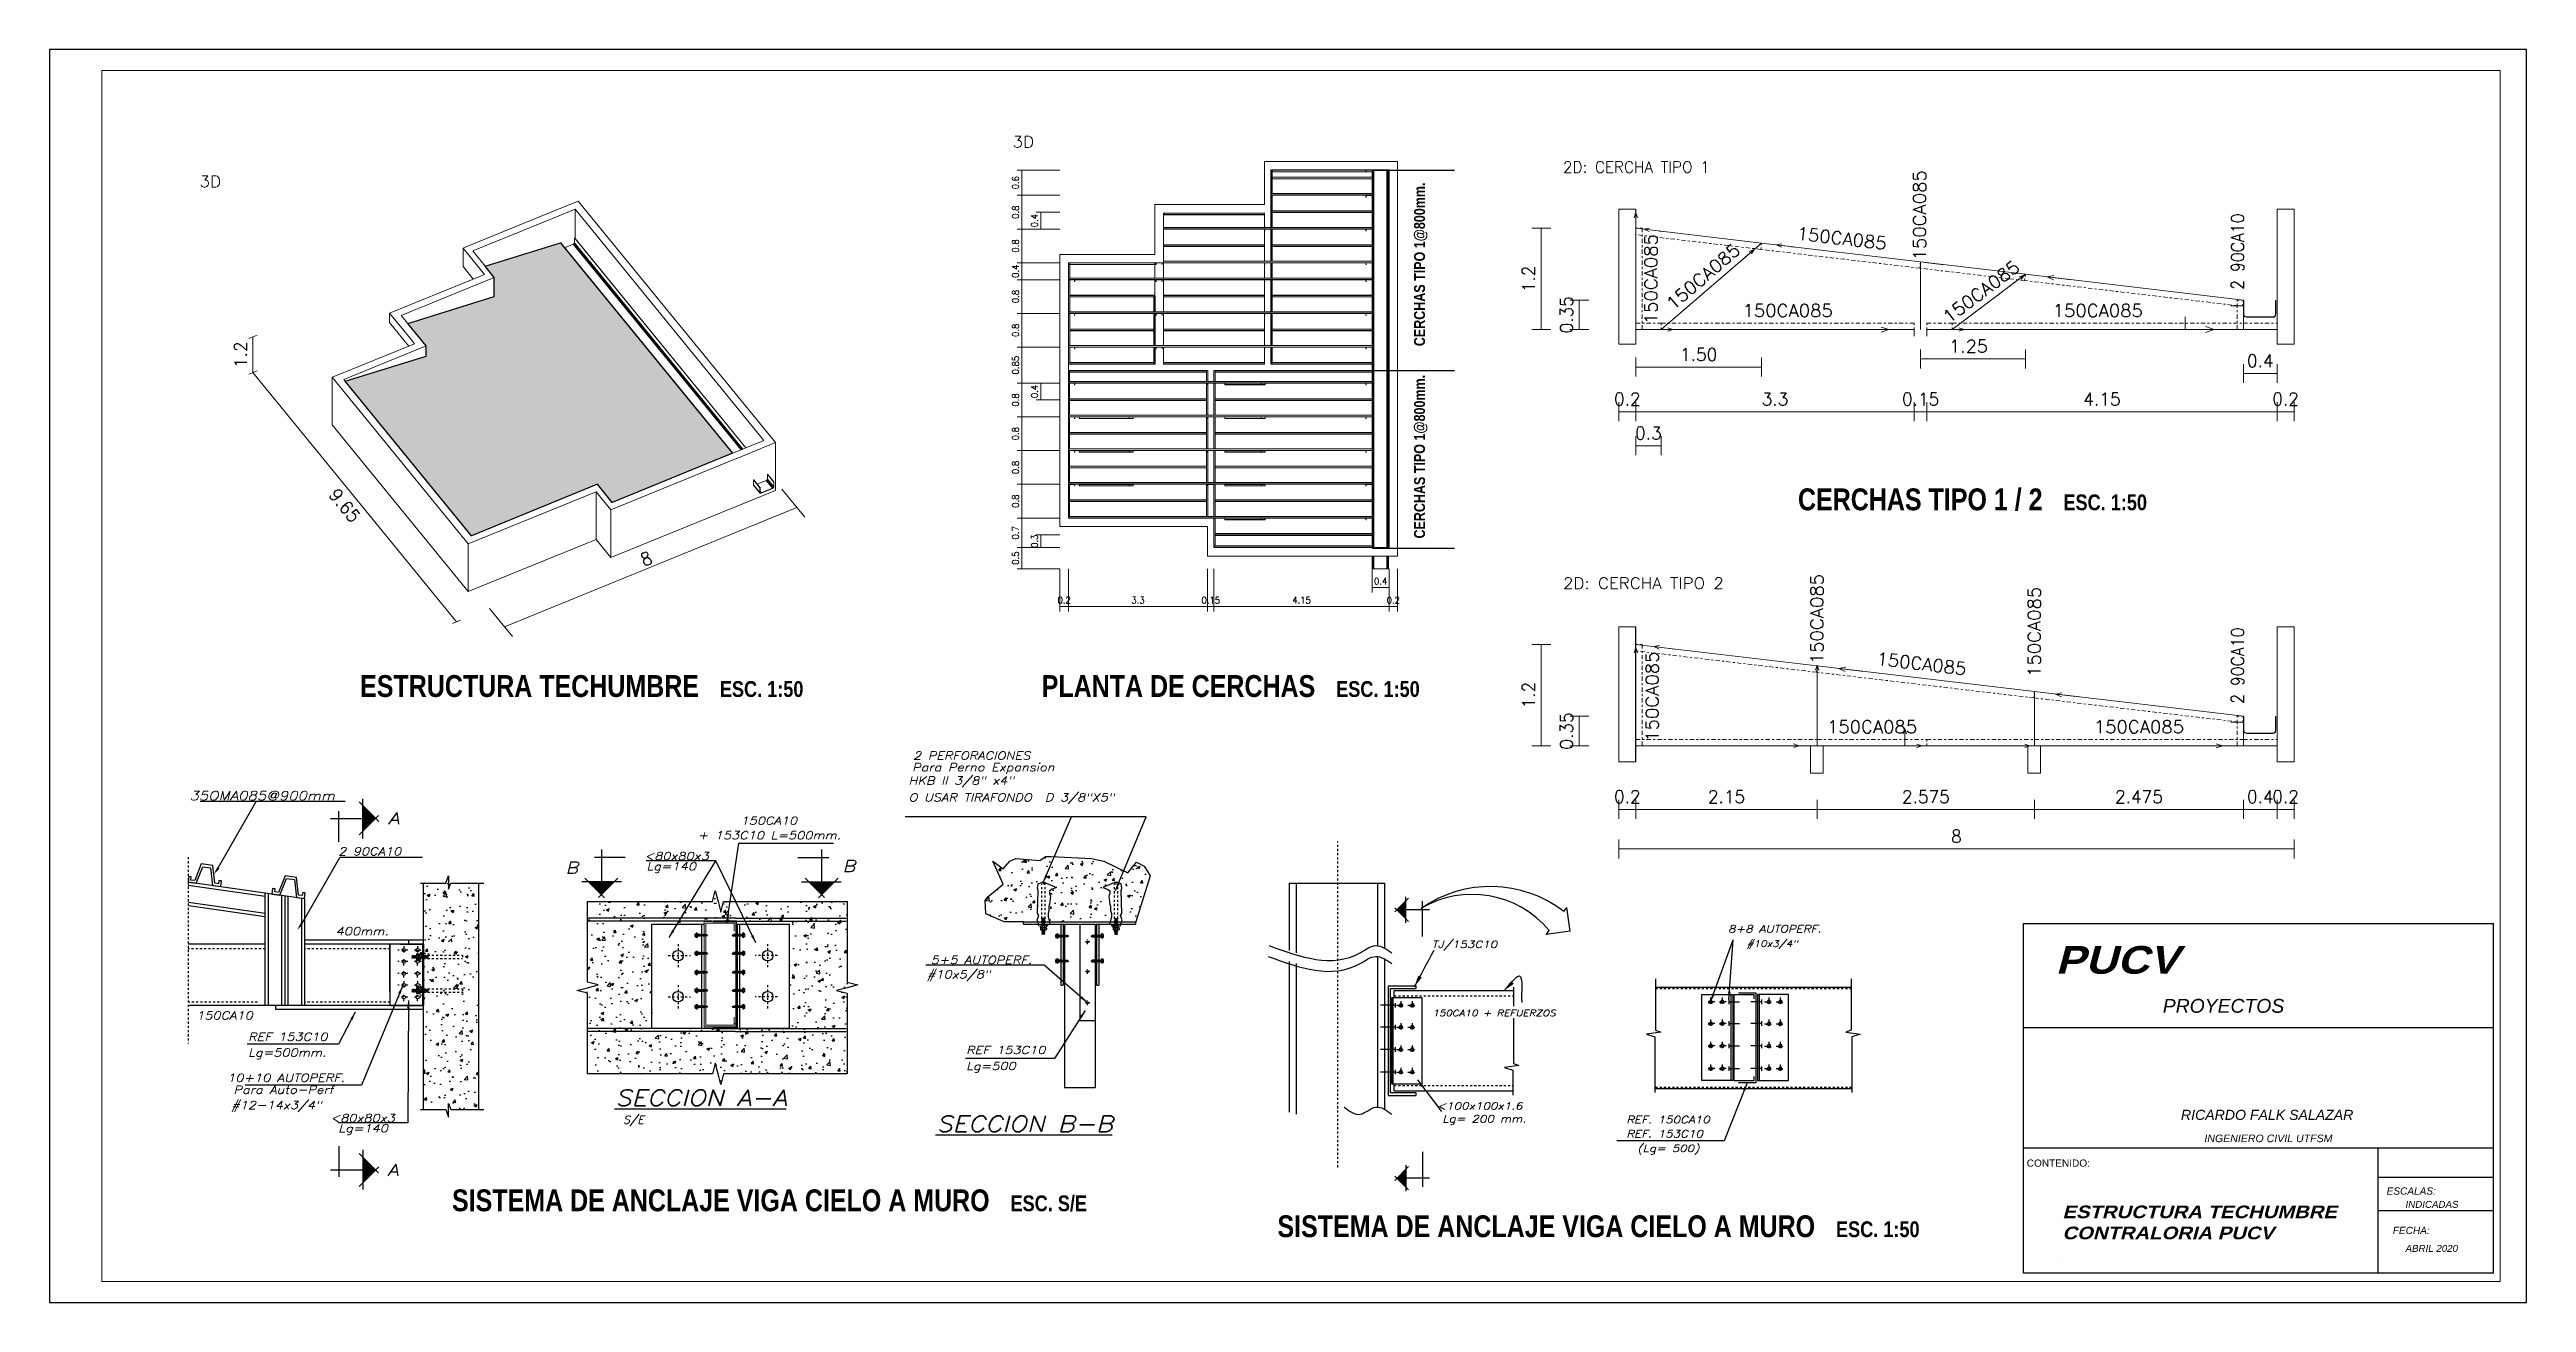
# Model space of a CAD drawing. Header units: millimetres. Extents: x 16 to 499, y 22 to 82.
# Drawn here: x 259.7 to 377.1, y 22.2 to 81.6 of the extents above; entities that cross this region are included whole.
import ezdxf
from ezdxf.enums import TextEntityAlignment as Align

# ---------------------------------------------------------------- set-up
doc = ezdxf.new("R2010")
doc.units = ezdxf.units.MM
for name, pattern in [('CYPE_PUNTO', [0.075, 0, -0.075]), ('CYPE_RAYAPUNTO', [0.4125, 0.2025, -0.105, 0, -0.105]), ('DASHDOT', [1, 0.5, -0.25, 0, -0.25]), ('DASHED2', [0.375, 0.25, -0.125]), ('HIDDEN', [0.375, 0.25, -0.125]), ('HIDDEN2', [4.7625, 3.175, -1.5875])]:
    doc.linetypes.add(name, pattern=pattern)
for name, color, linetype in [('08', 8, 'Continuous'), ('1', 1, 'HIDDEN'), ('2', 2, 'Continuous'), ('3', 3, 'Continuous'), ('4', 4, 'Continuous'), ('5', 5, 'Continuous'), ('8', 4, 'Continuous'), ('9', 9, 'Continuous'), ('CERCHA1', 6, 'Continuous'), ('COTA', 3, 'Continuous'), ('DETALLES', 7, 'Continuous'), ('EJES', 4, 'DASHDOT'), ('GC_Formato Gases Clínicos', 7, 'Continuous'), ('L-01', 8, 'Continuous'), ('OMEGA', 1, 'Continuous'), ('SEG8', 8, 'HIDDEN2'), ('T-4', 5, 'Continuous'), ('TEXTO-DETALLES', 7, 'Continuous')]:
    doc.layers.add(name, color=color, linetype=linetype)
for name, color, linetype, lineweight in [('BARRAS_DE_ACERO', 7, 'Continuous', 9), ('COTAS', 13, 'Continuous', 9), ('EJES_EN_DIRECCION_X', 12, 'Continuous', 9), ('EJES_EN_DIRECCION_Y', 9, 'Continuous', 9), ('EJES_EN_DIRECCION_Z', 10, 'Continuous', 9), ('MUROS', 7, 'Continuous', 18), ('REFERENCIA_DE_LAS_BARRAS', 2, 'Continuous', 9), ('TITULOS', 9, 'Continuous', 0)]:
    doc.layers.add(name, color=color, linetype=linetype, lineweight=lineweight)
doc.styles.add('1', font='romans.shx', dxfattribs={"height": 40})
doc.styles.add('ARIAL', font='arial.ttf', dxfattribs={"height": 35})
doc.styles.add('CYPETXT', font='romans__.ttf', dxfattribs={"height": 0.2})
doc.styles.add('ROMANS', font='romans.shx', dxfattribs={"width": 0.9})
doc.styles.add('style2', font='arial.ttf')
doc.dimstyles.new('50', dxfattribs={"dimscale": 50, "dimtxt": 2, "dimasz": 2, "dimexe": 1, "dimexo": 1, "dimgap": 0.5, "dimtad": 1, "dimdec": 0, "dimzin": 1, "dimdsep": 46, "dimtxsty": 'ROMANS', "dimcen": 0.5, "dimdle": 1, "dimclrd": 1, "dimclre": 1, "dimclrt": 7, "dimadec": 0, "dimazin": 0, "dimtfac": 1, "dimtdec": 0, "dimtmove": 2, "dimatfit": 3, "dimfxl": 1, "dimtolj": 1, "dimtzin": 1, "dimarcsym": 0})
doc.dimstyles.new('50-25', dxfattribs={"dimtxt": 100, "dimasz": 150, "dimexe": 50, "dimexo": 0, "dimgap": 50, "dimtad": 1, "dimdec": 0, "dimlfac": 0.5, "dimdsep": 46, "dimtxsty": 'ROMANS', "dimcen": 0, "dimclrd": 2, "dimclre": 1, "dimclrt": 7, "dimadec": 0, "dimazin": 0, "dimtfac": 1, "dimtdec": 0, "dimtix": 1, "dimtmove": 0, "dimatfit": 3, "dimfxl": 1, "dimtolj": 1, "dimtzin": 0, "dimarcsym": 0})

msp = doc.modelspace()

# ---------------------------------------------------------------- texts
at = {"color": 4, "char_height": 0.5174, "width": 17.91231, "attachment_point": 1, "rotation": 90, "style": '1'}
for insert in [(324.346, 67.567), (324.346, 58.449)]:
    msp.add_mtext('{\\fSwis721 Cn BT|b1|i0|c0|p34;CERCHAS TIPO 1@800mm.}', dxfattribs=dict(at, insert=insert))
at = {"color": 251, "width": 35.82462, "attachment_point": 1, "style": '1'}
for s, insert, char_height in [('{\\fSwis721 Cn BT|b1|i0|c0|p34;       \\C4;CERCHAS TIPO 1 / 2   \\H0.72478x;ESC. 1:50}', (340.236, 60.822), 1.0348), ('{\\fSwis721 Cn BT|b1|i0|c0|p34;        \\C4;ESTRUCTURA TECHUMBRE   \\H0.72478x;ESC. 1:50}', (271.753, 51.972), 1.0348), ('{\\fSwis721 Cn BT|b1|i0|c0|p34;        \\C4;PLANTA DE CERCHAS   \\H0.72478x;ESC. 1:50}', (304.058, 51.972), 1.0348), ('{\\fSwis721 Cn BT|b1|i0|c0|p34;        \\C4;SISTEMA DE ANCLAJE VIGA CIELO A MURO   \\H0.72478x;ESC. S/E}', (276.108, 27.59), 1.034801), ('{\\fSwis721 Cn BT|b1|i0|c0|p34;        \\C4;SISTEMA DE ANCLAJE VIGA CIELO A MURO   \\H0.72478x;ESC. 1:50}', (315.235, 26.361), 1.034801)]:
    msp.add_mtext(s, dxfattribs=dict(at, insert=insert, char_height=char_height))
at = {"layer": 'COTAS', "style": 'CYPETXT'}
for s, height, rotation, width, p, p2 in [('0.6', 0.3067, 90, 0.84919, (305.608, 75.003), (305.608, 75.633)), ('0.8', 0.3067, 90, 0.84919, (305.608, 73.603), (305.608, 74.233)), ('0.4', 0.3067, 90, 0.84919, (306.508, 73.203), (306.508, 73.833)), ('0.8', 0.3067, 90, 0.84919, (305.608, 72.003), (305.608, 72.633)), ('0.4', 0.3067, 90, 0.84919, (305.608, 70.803), (305.608, 71.433)), ('1.2', 0.6, 90, 0.868061, (330.074, 70.125), (330.074, 71.385)), ('1.2', 0.6, 90, 0.868061, (330.074, 70.125), (330.074, 71.385)), ('0.8', 0.3067, 90, 0.84919, (305.608, 69.603), (305.608, 70.233)), ('0.35', 0.6, 90, 0.869207, (331.874, 68.173), (331.874, 69.937)), ('0.35', 0.6, 90, 0.869207, (331.874, 68.173), (331.874, 69.937)), ('0.8', 0.3067, 90, 0.84919, (305.608, 68.003), (305.608, 68.633)), ('1.2', 0.5867, 90, 0.887789, (269.017, 66.532), (269.017, 67.792)), ('0.85', 0.3067, 90, 0.850312, (305.608, 66.227), (305.608, 67.109)), ('0.8', 0.3067, 90, 0.84919, (305.608, 64.703), (305.608, 65.333)), ('0.4', 0.3067, 90, 0.84919, (306.508, 65.103), (306.508, 65.733)), ('0.8', 0.3067, 90, 0.84919, (305.608, 63.103), (305.608, 63.733)), ('0.8', 0.3067, 90, 0.84919, (305.608, 61.503), (305.608, 62.133)), ('9.65', 0.6133, 309.19997, 0.850312, (272.865, 60.506), (273.98, 59.139)), ('0.8', 0.3067, 90, 0.84919, (305.608, 59.903), (305.608, 60.533)), ('0.7', 0.3067, 90, 0.84919, (305.608, 58.403), (305.608, 59.033)), ('8', 0.613, 22.20047, 0.853129, (287.838, 57.11), (288.305, 57.3)), ('0.5', 0.3067, 90, 0.84919, (305.608, 57.203), (305.608, 57.833)), ('0.3', 0.3067, 90, 0.84919, (306.508, 58.003), (306.508, 58.633)), ('1.2', 0.6, 90, 0.868061, (330.074, 50.393), (330.074, 51.653)), ('0.35', 0.6, 90, 0.869207, (331.874, 48.441), (331.874, 50.205))]:
    msp.add_text(s, height=height, rotation=rotation, dxfattribs=dict(at, width=width)).set_placement(p, p2, align=Align.FIT)
for s, height, width, p, p2 in [('1.50', 0.6, 0.869207, (336.952, 66.873), (338.716, 66.873)), ('1.25 ', 0.6, 0.860479, (349.702, 67.262), (351.97, 67.262)), ('0.4', 0.6, 0.868061, (363.823, 66.571), (365.083, 66.571)), ('0.2', 0.6, 0.868061, (333.824, 64.761), (335.084, 64.761)), ('3.3', 0.6, 0.868061, (340.824, 64.761), (342.084, 64.761)), ('0.15', 0.6, 0.869207, (347.471, 64.761), (349.235, 64.761)), ('4.15', 0.6, 0.869207, (356.071, 64.761), (357.835, 64.761)), ('0.2', 0.6, 0.868061, (365.023, 64.761), (366.283, 64.761)), ('0.3', 0.6, 0.868061, (334.824, 63.148), (336.084, 63.148)), ('0.4', 0.3067, 0.84919, (322.446, 56.272), (323.076, 56.272)), ('0.2', 0.3067, 0.84919, (307.447, 55.372), (308.077, 55.372)), ('3.3', 0.3067, 0.84919, (310.946, 55.372), (311.576, 55.372)), ('0.15', 0.3067, 0.850312, (314.27, 55.372), (315.152, 55.372)), ('4.15', 0.3067, 0.850312, (318.57, 55.372), (319.452, 55.372)), ('0.2', 0.3067, 0.84919, (323.046, 55.372), (323.676, 55.372)), ('0.2', 0.6, 0.868061, (333.824, 45.908), (335.084, 45.908)), ('2.15', 0.6, 0.869207, (338.272, 45.908), (340.036, 45.908)), ('2.575', 0.6, 0.869846, (347.47, 45.908), (349.738, 45.908)), ('2.475', 0.6, 0.869846, (357.57, 45.908), (359.838, 45.908)), ('0.4', 0.6, 0.868061, (363.823, 45.908), (365.083, 45.908)), ('0.2', 0.6, 0.868061, (365.023, 45.908), (366.283, 45.908)), ('8', 0.6, 0.872087, (349.802, 44.03), (350.306, 44.03))]:
    msp.add_text(s, height=height, dxfattribs=dict(at, width=width)).set_placement(p, p2, align=Align.FIT)
at = {"layer": 'GC_Formato Gases Clínicos'}
for s, insert, char_height, width, attachment_point, style in [('\\A1;{\\fArial|b0|i1|c0|p34;RICARDO FALK SALAZAR}', (360.695, 31.121), 0.47847, 9.30777, 4, 'style2'), ('\\A1;{\\fArial|b0|i1|c0|p34;INGENIERO CIVIL UTFSM}', (361.805, 30.007), 0.35886, 6.98083, 4, 'style2'), ('\\A1;CONTENIDO:', (354.883, 28.835), 0.34155, 9.30777, 5, 'ARIAL'), ('\\A1;{\\fArial|b0|i1|c0|p34;ESCALAS:}', (371.611, 27.511), 0.34155, 9.30777, 5, 'ARIAL'), ('\\A1; {\\fArial|b0|i1|c0|p34;\\H0.68969x;INDICADAS}', (371.153, 26.879), 0.47847, 9.30777, 4, 'style2'), ('\\A1;\\pi1.3308;{\\fArial Black|b0|i1|c0|p34;\\H0.8x;ESTRUCTURA TECHUMBRE \\P\\pi2.7946;CONTRALORIA PUCV     \\H1.25x;      }\\P\\pi0; ', (353.747, 25.446), 0.75, 15.42159, 4, 'style2'), ('\\A1;{\\fArial|b0|i1|c0|p34;FECHA:}', (371.611, 25.643), 0.34155, 9.30777, 5, 'ARIAL'), ('\\A1; {\\fArial|b0|i1|c0|p34;\\H0.68969x;ABRIL 2020}', (371.153, 24.79), 0.47847, 9.30777, 4, 'style2')]:
    msp.add_mtext(s, dxfattribs=dict(at, insert=insert, char_height=char_height, width=width, attachment_point=attachment_point, style=style))
at = {"layer": 'L-01', "color": 2, "insert": (354.752, 39.128), "char_height": 1.31227, "attachment_point": 1}
msp.add_mtext_dynamic_manual_height_columns('{\\fArial Black|b0|i1|c0|p34;\\C7;PUCV}', width=1265.56413, gutter_width=1, heights=[0], dxfattribs=at)
at = {"layer": 'L-01', "color": 7, "true_color": 0xddf6fe, "insert": (359.835, 36.621), "char_height": 0.65613, "width": 7.16486, "attachment_point": 1}
msp.add_mtext('\\A1;{\\fArial|b0|i1|c0|p34;PROYECTOS}', dxfattribs=at)
at = {"layer": 'REFERENCIA_DE_LAS_BARRAS', "style": 'CYPETXT', "width": 0.907924}
for rotation, p, p2 in [(90, (348.609, 71.634), (348.609, 75.909)), (90, (335.875, 68.607), (335.875, 72.882)), (353.29987, (342.46, 72.631), (346.706, 72.132)), (40.69935, (336.618, 69.236), (339.859, 72.024)), (37.10002, (349.7, 68.615), (353.11, 71.194)), (90, (343.743, 52.494), (343.743, 56.769)), (90, (354.043, 51.886), (354.043, 56.161)), (90, (335.928, 48.816), (335.928, 53.091)), (353.29987, (346.24, 52.464), (350.486, 51.965))]:
    msp.add_text('150CA085', height=0.6, rotation=rotation, dxfattribs=at).set_placement(p, p2, align=Align.FIT)
for p in [(363.681, 70.24), (363.681, 50.61)]:
    msp.add_text('2 90CA10', height=0.6, rotation=90, dxfattribs=at).set_placement(p)
for p, p2 in [((339.916, 68.955), (344.191, 68.955)), ((354.616, 68.955), (358.891, 68.955)), ((343.916, 49.223), (348.191, 49.223)), ((356.566, 49.223), (360.841, 49.223))]:
    msp.add_text('150CA085', height=0.6, dxfattribs=at).set_placement(p, p2, align=Align.FIT)
at = {"layer": 'TITULOS', "style": 'CYPETXT'}
for s, height, width, p, p2 in [('3D', 0.5333, 0.972783, (305.312, 76.986), (306.336, 76.986)), ('2D: CERCHA TIPO 1', 0.53333, 0.814587, (331.406, 75.792), (338.358, 75.792)), ('3D', 0.5333, 0.972783, (266.777, 75.112), (267.801, 75.112)), ('2D: CERCHA TIPO 2', 0.53333, 0.893327, (331.406, 56.06), (339.03, 56.06))]:
    msp.add_text(s, height=height, dxfattribs=dict(at, width=width)).set_placement(p, p2, align=Align.FIT)

# ---------------------------------------------------------------- blocks, each defined once
blk = doc.blocks.new('detalla coneccion a muro')
at = {"layer": 'T-4'}
h = blk.add_hatch(color=7, dxfattribs=at)
h.paths.add_polyline_path([(68197, 106993), (68083, 106879), (68197, 106879)])
h.paths.add_polyline_path([(68197, 106765), (68197, 106879), (68083, 106879)])
h = blk.add_hatch(color=7, dxfattribs=at)
h.paths.add_polyline_path([(68197, 103486), (68083, 103486), (68197, 103371)])
h.paths.add_polyline_path([(68083, 103486), (68197, 103486), (68197, 103600)])
at = {"color": 2}
blk.add_line((66721, 107218), (67928, 107218), dxfattribs=at)
at = {"layer": '1', "ltscale": 0.1}
for p, q in [((68079, 105672), (68185, 105672)), ((68132, 105725), (68132, 105620)), ((68224, 105672), (68330, 105672)), ((68277, 105725), (68277, 105620)), ((72101, 105716), (71996, 105716)), ((72049, 105769), (72049, 105663)), ((72247, 105716), (72141, 105716)), ((72194, 105769), (72194, 105663)), ((72732, 105716), (72838, 105716)), ((72785, 105769), (72785, 105663)), ((72877, 105716), (72983, 105716)), ((72930, 105769), (72930, 105663)), ((68079, 105395), (68185, 105395)), ((68132, 105448), (68132, 105342)), ((68224, 105395), (68330, 105395)), ((68277, 105448), (68277, 105342)), ((72101, 105441), (71996, 105441)), ((72049, 105494), (72049, 105388)), ((72049, 105212), (72049, 105106)), ((72247, 105441), (72141, 105441)), ((72194, 105494), (72194, 105388)), ((72194, 105212), (72194, 105106)), ((72732, 105439), (72838, 105439)), ((72785, 105492), (72785, 105386)), ((72785, 105210), (72785, 105104)), ((72877, 105439), (72983, 105439)), ((72930, 105492), (72930, 105386)), ((72930, 105210), (72930, 105104)), ((68079, 105113), (68185, 105113)), ((68132, 105166), (68132, 105060)), ((68132, 104881), (68132, 104775)), ((68224, 105113), (68330, 105113)), ((68277, 105166), (68277, 105060)), ((68277, 104881), (68277, 104775)), ((72101, 105159), (71996, 105159)), ((72049, 104924), (72049, 104819)), ((72247, 105159), (72141, 105159)), ((72194, 104924), (72194, 104819)), ((72732, 105157), (72838, 105157)), ((72785, 104924), (72785, 104819)), ((72877, 105157), (72983, 105157)), ((72930, 104924), (72930, 104819)), ((68079, 104828), (68185, 104828)), ((68224, 104828), (68330, 104828)), ((72101, 104872), (71996, 104872)), ((72247, 104872), (72141, 104872)), ((72732, 104872), (72838, 104872)), ((72877, 104872), (72983, 104872))]:
    blk.add_line(p, q, dxfattribs=at)
for centre in [(68132, 105672), (68277, 105672), (72049, 105716), (72194, 105716), (72785, 105716), (72930, 105716), (68132, 105395), (68277, 105395), (72049, 105441), (72194, 105441), (72785, 105439), (72930, 105439), (68132, 105113), (68277, 105113), (72049, 105159), (72049, 104872), (72194, 105159), (72194, 104872), (72785, 105157), (72785, 104872), (72930, 105157), (72930, 104872), (68132, 104828), (68277, 104828)]:
    blk.add_circle(centre, 23.9, dxfattribs=at)
at = {"layer": '2'}
for p, q in [((68049, 105859), (69558, 105859)), ((68049, 105766), (68049, 105859)), ((71352, 105903), (73826, 105903)), ((68049, 104592), (68049, 104679)), ((68049, 104592), (69550, 104592)), ((71352, 104621), (73826, 104621))]:
    blk.add_line(p, q, dxfattribs=at)
for points in [[(69558, 105901), (69558, 105660)], [(71352, 106006), (71352, 105360), (71421, 105333), (71240, 105308), (71344, 105275), (71344, 104570)], [(72402, 105832), (72620, 105832), (72620, 104693), (72402, 104693)], [(73826, 106006), (73826, 105360), (73757, 105333), (73938, 105308), (73834, 105275), (73834, 104570)], [(69558, 105510), (69558, 104937), (69627, 104910), (69446, 104885), (69550, 104852), (69550, 104536)], [(72596, 104771), (72596, 104716), (72348, 104716), (72348, 105807), (72596, 105807), (72596, 105753)]]:
    blk.add_lwpolyline(points, dxfattribs=at)
at = {"layer": '2', "ltscale": 0.1}
for points in [[(68132, 105692), (68115, 105682), (68115, 105663), (68132, 105653), (68149, 105663), (68149, 105682)], [(68277, 105692), (68260, 105682), (68260, 105663), (68277, 105653), (68294, 105663), (68294, 105682)], [(72049, 105735), (72065, 105726), (72065, 105706), (72049, 105697), (72032, 105706), (72032, 105726)], [(72194, 105735), (72210, 105726), (72210, 105706), (72194, 105697), (72177, 105706), (72177, 105726)], [(72785, 105735), (72768, 105726), (72768, 105706), (72785, 105697), (72802, 105706), (72802, 105726)], [(72930, 105735), (72913, 105726), (72913, 105706), (72930, 105697), (72947, 105706), (72947, 105726)], [(68132, 105415), (68115, 105405), (68115, 105386), (68132, 105376), (68149, 105386), (68149, 105405)], [(68277, 105415), (68260, 105405), (68260, 105386), (68277, 105376), (68294, 105386), (68294, 105405)], [(72049, 105461), (72065, 105451), (72065, 105431), (72049, 105422), (72032, 105431), (72032, 105451)], [(72194, 105461), (72210, 105451), (72210, 105431), (72194, 105422), (72177, 105431), (72177, 105451)], [(72785, 105458), (72768, 105449), (72768, 105429), (72785, 105419), (72802, 105429), (72802, 105449)], [(72930, 105458), (72913, 105449), (72913, 105429), (72930, 105419), (72947, 105429), (72947, 105449)], [(68132, 105133), (68115, 105123), (68115, 105103), (68132, 105094), (68149, 105103), (68149, 105123)], [(68277, 105133), (68260, 105123), (68260, 105103), (68277, 105094), (68294, 105103), (68294, 105123)], [(72049, 105178), (72065, 105169), (72065, 105149), (72049, 105140), (72032, 105149), (72032, 105169)], [(72049, 104891), (72065, 104881), (72065, 104862), (72049, 104852), (72032, 104862), (72032, 104881)], [(72194, 105178), (72210, 105169), (72210, 105149), (72194, 105140), (72177, 105149), (72177, 105169)], [(72194, 104891), (72210, 104881), (72210, 104862), (72194, 104852), (72177, 104862), (72177, 104881)], [(72785, 105176), (72768, 105166), (72768, 105147), (72785, 105137), (72802, 105147), (72802, 105166)], [(72785, 104891), (72768, 104881), (72768, 104862), (72785, 104852), (72802, 104862), (72802, 104881)], [(72930, 105176), (72913, 105166), (72913, 105147), (72930, 105137), (72947, 105147), (72947, 105166)], [(72930, 104891), (72913, 104881), (72913, 104862), (72930, 104852), (72947, 104862), (72947, 104881)], [(68132, 104847), (68115, 104838), (68115, 104818), (68132, 104809), (68149, 104818), (68149, 104838)], [(68277, 104847), (68260, 104838), (68260, 104818), (68277, 104809), (68294, 104818), (68294, 104838)]]:
    blk.add_lwpolyline(points, close=True, dxfattribs=at)
for centre in [(68132, 105672), (68277, 105672), (72049, 105716), (72194, 105716), (72785, 105716), (72930, 105716), (68132, 105395), (68277, 105395), (72049, 105441), (72194, 105441), (72785, 105439), (72930, 105439), (68132, 105113), (68277, 105113), (72049, 105159), (72049, 104872), (72194, 105159), (72194, 104872), (72785, 105157), (72785, 104872), (72930, 105157), (72930, 104872), (68132, 104828), (68277, 104828)]:
    blk.add_circle(centre, 16.4, dxfattribs=at)
at = {"layer": '3'}
for p, q in [((70194, 106860), (70232, 106910)), ((70272, 106608), (70232, 106910)), ((69970, 106568), (70009, 106618)), ((70272, 106608), (69970, 106568))]:
    blk.add_line(p, q, dxfattribs=at)
at = {"layer": '3', "ltscale": 0.1}
for p, q in [((68036, 104679), (68036, 105766)), ((72307, 104722), (72307, 105810)), ((72665, 104722), (72665, 105810))]:
    blk.add_line(p, q, dxfattribs=at)
for points in [[(68014, 104679), (68405, 104679), (68405, 105766), (68014, 105766)], [(72329, 104722), (71938, 104722), (71938, 105810), (72329, 105810)], [(72643, 104722), (73034, 104722), (73034, 105810), (72643, 105810)]]:
    blk.add_lwpolyline(points, close=True, dxfattribs=at)
at = {"layer": '3'}
for centre, radius, start, end in [((69266, 105647), 1527, 52.5695, 124.9737), ((69034, 105804), 1270, 39.8792, 120.4656)]:
    blk.add_arc(centre, radius, start, end, dxfattribs=at)
at = {"layer": '4'}
for p, q in [((68064, 105672), (67878, 105672)), ((68064, 105701), (68064, 105644)), ((72279, 105744), (72279, 105688)), ((72279, 105716), (72413, 105716)), ((72693, 105716), (72559, 105716)), ((72693, 105744), (72693, 105688)), ((68064, 105395), (67878, 105395)), ((68064, 105424), (68064, 105367)), ((72279, 105470), (72279, 105413)), ((72279, 105441), (72413, 105441)), ((72693, 105441), (72559, 105441)), ((72693, 105470), (72693, 105413)), ((68064, 105113), (67878, 105113)), ((68064, 105142), (68064, 105085)), ((72279, 105187), (72279, 105131)), ((72279, 105159), (72413, 105159)), ((72279, 104900), (72279, 104843)), ((72693, 105159), (72559, 105159)), ((72693, 105187), (72693, 105131)), ((72693, 104900), (72693, 104843)), ((68064, 104828), (67878, 104828)), ((68064, 104856), (68064, 104800)), ((72279, 104872), (72413, 104872)), ((72693, 104872), (72559, 104872))]:
    blk.add_line(p, q, dxfattribs=at)
at = {"layer": '4', "ltscale": 0.1}
for points in [[(66456, 106290), (67618, 106200), (67818, 106290), (68018, 106200)], [(66468, 106427), (67618, 106337), (67818, 106427), (68018, 106337)], [(67418, 104385), (67618, 104295), (67818, 104385), (68018, 104295)]]:
    blk.add_spline(points, degree=3, dxfattribs=at)
at = {"layer": '9', "ltscale": 0.1}
blk.add_lwpolyline([(68327, 105913), (67972, 105913), (67972, 104532), (68327, 104532), (68327, 104566), (68002, 104566), (68002, 105885), (68327, 105885), (68327, 105913)], dxfattribs=at)
at = {"layer": 'CERCHA1', "color": 2}
for p, q in [((66721, 107218), (66721, 106365)), ((67928, 107218), (67928, 106400)), ((66721, 106228), (66721, 104323)), ((67928, 106262), (67928, 104357))]:
    blk.add_line(p, q, dxfattribs=at)
at = {"layer": 'CERCHA1', "color": 8}
for p, q in [((66811, 107218), (66811, 106336)), ((67838, 107218), (67838, 106429)), ((66811, 106199), (66811, 104294)), ((67838, 106291), (67838, 104386))]:
    blk.add_line(p, q, dxfattribs=at)
at = {"layer": 'EJES'}
blk.add_line((67336, 103623), (67336, 107745), dxfattribs=at)
at = {"layer": 'SEG8'}
for p, q in [((71352, 105884), (73826, 105884)), ((68049, 105792), (69558, 105792)), ((68049, 104659), (69550, 104659)), ((71352, 104639), (73826, 104639))]:
    blk.add_line(p, q, dxfattribs=at)
at = {"layer": 'T-4', "color": 7}
for points in [[(68056, 106852), (68230, 107026)], [(68056, 106906), (68230, 106731)], [(68197, 106713), (68197, 107042)], [(68056, 103459), (68230, 103633)], [(68197, 103652), (68197, 103323)], [(68056, 103512), (68230, 103338)]]:
    blk.add_lwpolyline(points, dxfattribs=at)
at = {"layer": 'T-4', "color": 5}
for points in [[(68496, 106879), (68083, 106879)], [(68407, 106544), (68407, 106987)], [(68407, 103820), (68407, 103377)], [(68496, 103486), (68083, 103486)]]:
    blk.add_lwpolyline(points, dxfattribs=at)
at = {"layer": 'TEXTO-DETALLES', "style": 'ROMANS', "oblique": 15, "width": 1.2}
for s, height, p in [('TJ/153C10', 92, (68524, 106397)), ('8+8 AUTOPERF.', 92, (72269, 106592)), ('#10x3/4"  ', 80, (72507, 106413)), ('150CA10 + REFUERZOS', 80, (68533, 105535)), ('<100x100x1.6', 92, (68593, 104353)), ('Lg= 200 mm.', 92, (68658, 104192)), ('REF. 150CA10', 92, (70983, 104181)), ('REF. 153C10', 92, (70983, 104003)), ('(Lg= 500)', 92, (71123, 103818))]:
    blk.add_text(s, height=height, dxfattribs=at).set_placement(p)
at = {"layer": '2', "ltscale": 0.1}
for points in [[(72054, 105723), (72333, 106501)], [(68343, 104731), (68647, 104329)]]:
    blk.add_leader(points, dimstyle='50', override={"dimgap": 0.5, "dimtad": 0}, dxfattribs=at)
at = {"layer": '4', "color": 2, "path_type": 1}
for points in [[(68305, 105904), (68553, 106368)], [(69438, 105859), (69632, 106045), (69663, 105708)]]:
    blk.add_leader(points, dimstyle='50-25', dxfattribs=at)
at = {"layer": '8', "ltscale": 0.1}
for points in [[(72279, 105744), (72333, 106501)], [(72511, 104693), (72222, 103957), (70865, 103957)]]:
    blk.add_leader(points, dimstyle='50', override={"dimgap": 0.5, "dimtad": 0}, dxfattribs=at)
blk = doc.blocks.new('DETALLE CERCHA CON CANAL AA. LL.')
at = {"layer": '3'}
h = blk.add_hatch(dxfattribs=at)
h.set_pattern_fill('AR-CONC', color=256, scale=2, style=0)
h.set_pattern_definition([(50, (58276.65, 83927.06), (364.3693, -31.8782), [38.1, -419.1]), (355, (58276.65, 83927.06), (-70.4857, 382.1133), [30.48, -335.28]), (100.451, (58307.02, 83924.4), (293.885, 350.2334), [32.38, -356.18]), (46.1842, (58276.65, 84028.66), (542.158, -84.0847), [57.15, -628.65]), (96.6356, (58321.83, 84021.66), (474.8085, 494.851), [48.57, -534.27]), (351.184, (58276.65, 84028.66), (474.809, 494.85), [45.72, -502.92]), (21, (58327.45, 84003.26), (303.2298, -204.531), [38.1, -419.1]), (326, (58327.45, 84003.26), (123.604, 368.376), [30.48, -335.28]), (71.4514, (58352.72, 83986.22), (426.833, 163.8457), [32.38, -356.18]), (37.5, (58276.65, 83927.06), (6.1772, 169.11008), [0, -331.216, 0, -340.36, 0, -336.55]), (7.5, (58276.65, 83927.06), (133.6393, 200.36115), [0, -194.056, 0, -323.596, 0, -128.27]), (327.5, (58163.37, 83927.06), (271.1812, -11.4575), [0, -127, 0, -396.24, 0, -525.78]), (317.5, (58112.57, 83927.06), (296.2584, 50.853), [0, -165.1, 0, -263.144, 0, -373.38])])
h.paths.add_polyline_path([(57026, 148313), (56671, 148313), (56640, 148236), (56640, 148408), (56609, 148313), (56326, 148313), (56326, 147575), (56327, 147573), (56834, 147573), (56834, 147530), (56326, 147530), (56326, 147320), (56326, 145452), (56609, 145452), (56640, 145357), (56640, 145529), (56671, 145452), (57026, 145452)])
at = {"layer": '3', "ltscale": 5}
h = blk.add_hatch(dxfattribs=at)
h.set_pattern_fill('AR-CONC', color=256, scale=50, style=0)
h.set_pattern_definition([(50, (-13971, 116297.28), (358.6301, -31.3761), [37.5, -412.5]), (355, (-13971, 116297.28), (-69.3757, 376.096), [30, -330]), (100.4514, (-13941.1, 116294.67), (289.2547, 344.7198), [31.8701, -350.571]), (46.1842, (-13971, 116397.3), (533.6205, -82.7595), [56.25, -618.75]), (96.6356, (-13926.53, 116390.4), (467.3314, 487.059), [47.805, -525.8565]), (351.1842, (-13971, 116397.3), (467.331, 487.0593), [45, -495]), (21, (-13921, 116372.28), (298.4535, -201.3094), [37.5, -412.5]), (326, (-13921, 116372.28), (121.6577, 362.575), [30, -330]), (71.4514, (-13896.13, 116355.5), (420.1113, 161.2652), [31.8701, -350.571]), (37.5, (-13971, 116297.28), (6.07993, 166.44693), [0, -326, 0, -335, 0, -331.25]), (7.5, (-13971, 116297.28), (131.53477, 197.20586), [0, -191, 0, -318.5, 0, -126.25]), (327.5, (-14082.5, 116297.28), (266.91122, -11.27744), [0, -125, 0, -390, 0, -517.5]), (317.5, (-14132.5, 116297.28), (291.5931, 50.0525), [0, -162.5, 0, -259, 0, -367.5])])
h.paths.add_polyline_path([(65436, 148530), (65339, 148578), (65229, 148445), (64926, 148590), (64769, 148626), (64260, 148651), (64187, 148651), (64114, 148602), (63811, 148626), (63738, 148590), (63653, 148493), (63520, 148590), (63653, 148299), (63459, 148142), (63423, 148093), (63435, 147924), (63666, 147824), (63910, 147824), (64090, 147824), (64080, 147850), (64102, 147903), (64085, 147930), (64094, 148220), (64085, 148251), (64094, 148304), (64138, 148322), (64178, 148322), (64187, 148318), (64325, 148260), (64267, 148237), (64236, 148215), (64236, 148184), (64250, 148148), (64236, 148050), (64227, 148019), (64227, 147970), (64218, 147930), (64218, 147894), (64232, 147837), (64234, 147824), (65004, 147824), (65007, 147837), (65020, 147894), (65020, 147930), (65011, 147970), (65011, 148019), (65002, 148050), (64989, 148148), (65002, 148184), (65002, 148215), (64971, 148237), (64913, 148260), (65051, 148318), (65060, 148322), (65100, 148322), (65145, 148304), (65154, 148251), (65145, 148220), (65154, 147930), (65136, 147903), (65158, 147850), (65149, 147824), (65328, 147824), (65512, 148408)])
at = {"layer": '3'}
h = blk.add_hatch(dxfattribs=at)
h.set_pattern_fill('AR-CONC', color=256, scale=2, style=0)
h.set_pattern_definition([(50, (52584.83, 122087.6), (364.3693, -31.8782), [38.1, -419.1]), (355, (52584.83, 122087.6), (-70.4857, 382.1133), [30.48, -335.28]), (100.451, (52615.2, 122084.95), (293.885, 350.2334), [32.38, -356.18]), (46.1842, (52584.83, 122189.2), (542.158, -84.085), [57.15, -628.65]), (96.6356, (52630, 122182.2), (474.808, 494.851), [48.57, -534.27]), (351.184, (52584.83, 122189.2), (474.809, 494.85), [45.72, -502.92]), (21, (52635.63, 122163.8), (303.2298, -204.531), [38.1, -419.1]), (326, (52635.63, 122163.8), (123.604, 368.376), [30.48, -335.28]), (71.4514, (52660.9, 122146.76), (426.833, 163.8457), [32.38, -356.18]), (37.5, (52584.83, 122087.61), (6.1772, 169.1101), [0, -331.216, 0, -340.36, 0, -336.55]), (7.5, (52584.83, 122087.6), (133.6393, 200.3611), [0, -194.056, 0, -323.596, 0, -128.27]), (327.5, (52471.54, 122087.61), (271.1812, -11.4575), [0, -127, 0, -396.24, 0, -525.78]), (317.5, (52420.74, 122087.6), (296.2584, 50.853), [0, -165.1, 0, -263.144, 0, -373.38])])
h.paths.add_polyline_path([(58399, 148080), (58399, 147062), (58534, 147027), (58399, 146992), (58264, 146958), (58399, 146923), (58399, 145902), (59979, 145902), (60014, 146037), (60049, 145902), (60083, 145767), (60118, 145902), (61681, 145902), (61681, 146923), (61546, 146958), (61681, 146992), (61816, 147027), (61681, 147062), (61681, 148080), (60118, 148080), (60083, 147945), (60049, 148080), (60014, 148215), (59979, 148080)])
h.paths.add_polyline_path([(59213, 147797), (59873, 147797), (59873, 147827), (59981, 147827), (59981, 147835), (60281, 147835), (60281, 147797), (60953, 147797), (60953, 146478), (60273, 146478), (59981, 146478), (59213, 146478)], flags=16)
h.paths.add_polyline_path([(59780, 147663), (59780, 147663), (59780, 147663)], flags=0)
h.paths.add_polyline_path([(59892, 147662), (59905, 147658, -0.57673), (59887, 147655, -0.666117)], flags=0)
h.paths.add_polyline_path([(59845, 147440), (59851, 147418), (59850, 147412), (59849, 147418), (59844, 147435), (59845, 147440)], flags=0)
h.paths.add_polyline_path([(59853, 147440), (59859, 147418), (59858, 147412), (59857, 147418), (59853, 147435), (59853, 147440)], flags=0)
h.paths.add_polyline_path([(59861, 147440), (59867, 147418), (59867, 147412), (59865, 147418), (59861, 147435), (59861, 147440)], flags=0)
h.paths.add_polyline_path([(59870, 147440), (59875, 147418), (59875, 147412), (59874, 147418), (59869, 147435), (59870, 147440)], flags=0)
h.paths.add_polyline_path([(59845, 147200), (59851, 147178), (59850, 147171), (59849, 147178), (59844, 147195), (59845, 147200)], flags=0)
h.paths.add_polyline_path([(59853, 147200), (59859, 147178), (59858, 147171), (59857, 147178), (59853, 147195), (59853, 147200)], flags=0)
h.paths.add_polyline_path([(59861, 147200), (59867, 147178), (59867, 147171), (59865, 147178), (59861, 147195), (59861, 147200)], flags=0)
h.paths.add_polyline_path([(59870, 147200), (59875, 147178), (59875, 147171), (59874, 147178), (59869, 147195), (59870, 147200)], flags=0)
h.paths.add_polyline_path([(59845, 146971), (59851, 146949), (59850, 146943), (59849, 146949), (59844, 146966), (59845, 146971)], flags=0)
h.paths.add_polyline_path([(59853, 146971), (59859, 146949), (59858, 146943), (59857, 146949), (59853, 146966), (59853, 146971)], flags=0)
h.paths.add_polyline_path([(59861, 146971), (59867, 146949), (59867, 146943), (59865, 146949), (59861, 146966), (59861, 146971)], flags=0)
h.paths.add_polyline_path([(59870, 146971), (59875, 146949), (59875, 146943), (59874, 146949), (59869, 146966), (59870, 146971)], flags=0)
h.paths.add_polyline_path([(60275, 147663), (60242, 147663, -0.174476), (60230, 147655), (60271, 147649)], flags=0)
h.paths.add_polyline_path([(60301, 147440), (60301, 147440), (60327, 147440), (60320, 147413), (60294, 147413)], flags=0)
h.paths.add_polyline_path([(60327, 147200), (60320, 147173), (60294, 147173), (60301, 147200), (60301, 147200)], flags=0)
h.paths.add_polyline_path([(60327, 146971), (60320, 146944), (60294, 146944), (60301, 146971), (60301, 146971)], flags=0)
h.paths.add_polyline_path([(60317, 146765), (60317, 146765), (60318, 146760), (60316, 146760), (60312, 146744), (60295, 146744), (60301, 146765), (60301, 146765)], flags=0)
at = {"layer": 'DETALLES'}
for points in [[(55559, 148971), (55722, 149134), (55559, 149296)], [(58736, 148332), (58574, 148170), (58412, 148332)], [(61196, 148332), (61358, 148170), (61521, 148332)], [(55559, 144850), (55722, 144688), (55559, 144525)]]:
    blk.add_hatch(color=256, dxfattribs=at).paths.add_polyline_path(points)
at = {"ltscale": 5}
for p, q in [((63520, 148590), (63653, 148493)), ((63653, 148299), (63520, 148590)), ((63653, 148493), (63738, 148590)), ((63738, 148590), (63811, 148626)), ((63811, 148626), (64114, 148602)), ((64114, 148602), (64187, 148651)), ((64187, 148651), (64260, 148651)), ((64260, 148651), (64769, 148626)), ((64769, 148626), (64926, 148590)), ((64926, 148590), (65229, 148445)), ((65229, 148445), (65339, 148578)), ((65512, 148408), (65328, 147824)), ((65339, 148578), (65436, 148530)), ((65436, 148530), (65512, 148408)), ((63423, 148093), (63459, 148142)), ((63435, 147924), (63423, 148093)), ((63459, 148142), (63653, 148299)), ((64087, 148251), (64096, 148304)), ((64096, 148220), (64087, 148251)), ((64087, 147930), (64096, 148220)), ((64096, 148304), (64140, 148322)), ((64140, 148322), (64180, 148322)), ((64180, 148322), (64189, 148318)), ((64189, 148318), (64327, 148260)), ((64270, 148237), (64238, 148215)), ((64238, 148215), (64238, 148184)), ((64238, 148184), (64252, 148148)), ((64252, 148148), (64238, 148050)), ((64327, 148260), (64270, 148237)), ((65051, 148318), (64913, 148260)), ((64913, 148260), (64971, 148237)), ((64971, 148237), (65002, 148215)), ((65002, 148184), (64989, 148148)), ((64989, 148148), (65002, 148050)), ((65002, 148215), (65002, 148184)), ((65060, 148322), (65051, 148318)), ((65100, 148322), (65060, 148322)), ((65145, 148304), (65100, 148322)), ((65154, 148251), (65145, 148304)), ((65145, 148220), (65154, 148251)), ((65154, 147930), (65145, 148220)), ((59213, 146478), (59213, 147797)), ((59213, 147797), (59873, 147797)), ((59843, 146478), (59843, 147797)), ((60281, 147797), (60953, 147797)), ((60293, 146478), (60293, 147797)), ((60323, 146478), (60323, 147797)), ((60953, 146478), (60953, 147797)), ((63666, 147824), (63435, 147924)), ((63910, 147824), (63666, 147824)), ((63910, 147824), (65330, 147824)), ((63910, 147794), (63910, 147824)), ((63910, 147794), (65330, 147794)), ((64082, 147850), (64105, 147903)), ((64105, 147786), (64082, 147850)), ((64105, 147903), (64087, 147930)), ((64160, 147794), (64160, 147824)), ((64229, 147970), (64220, 147930)), ((64220, 147930), (64220, 147894)), ((64220, 147894), (64234, 147837)), ((64238, 148050), (64229, 148019)), ((64229, 148019), (64229, 147970)), ((64234, 147837), (64238, 147814)), ((64238, 147814), (64238, 147794)), ((64380, 147794), (64380, 147024)), ((64410, 147794), (64410, 147024)), ((64426, 147794), (64426, 145732)), ((64620, 147794), (64620, 146577)), ((64814, 147794), (64814, 145732)), ((64830, 147794), (64830, 147024)), ((64860, 147794), (64860, 147024)), ((65002, 148050), (65011, 148019)), ((65007, 147837), (65002, 147814)), ((65002, 147814), (65002, 147794)), ((65020, 147894), (65007, 147837)), ((65011, 148019), (65011, 147970)), ((65011, 147970), (65020, 147930)), ((65020, 147930), (65020, 147894)), ((65135, 147786), (65158, 147850)), ((65136, 147903), (65154, 147930)), ((65158, 147850), (65136, 147903)), ((65330, 147794), (65330, 147824)), ((64380, 147024), (64410, 147024)), ((64830, 147024), (64860, 147024)), ((59981, 146478), (59213, 146478)), ((59873, 146499), (59873, 146499)), ((60953, 146478), (60273, 146478)), ((64426, 145732), (64814, 145732))]:
    blk.add_line(p, q, dxfattribs=at)
for p, q in [((54826, 148116), (53351, 148326)), ((54326, 146767), (54326, 148187)), ((54366, 146767), (54366, 148181)), ((54536, 146767), (54536, 148157)), ((54576, 146767), (54576, 148152)), ((54616, 146767), (54616, 148146)), ((54786, 146767), (54786, 148122)), ((54826, 146767), (54826, 148116)), ((54326, 147889), (53357, 148027)), ((60270, 147873), (58388, 147873)), ((59970, 147835), (58388, 147835)), ((60270, 147873), (61669, 147873)), ((60270, 147835), (61669, 147835)), ((54326, 147543), (53351, 147543)), ((56326, 147593), (54826, 147593)), ((56326, 147543), (54826, 147543)), ((55901, 147543), (55901, 146767)), ((55901, 146943), (55901, 147543)), ((56301, 147543), (55901, 147543)), ((56026, 147543), (56326, 147543)), ((56135, 147593), (56135, 147543)), ((56301, 147543), (56326, 147543)), ((56311, 147543), (56311, 146767)), ((56326, 147543), (56326, 146767)), ((56311, 147412), (56326, 147412)), ((56311, 147349), (56311, 147412)), ((56311, 147349), (56326, 147349)), ((55901, 146943), (55901, 146793)), ((56311, 146985), (56326, 146985)), ((56311, 146922), (56311, 146985)), ((56311, 146922), (56326, 146922)), ((56326, 146767), (53351, 146767)), ((56326, 146717), (54461, 146717)), ((55901, 146767), (56326, 146767)), ((56134, 146767), (56134, 146717)), ((60270, 146478), (58388, 146478)), ((60270, 146440), (58388, 146440)), ((60270, 146478), (61669, 146478)), ((60270, 146440), (61669, 146440))]:
    blk.add_line(p, q)
at = {"lineweight": 5}
for p, q in [((59873, 147827), (59873, 146499)), ((60273, 147827), (59873, 147827)), ((59893, 147807), (59893, 146519)), ((60253, 147807), (59893, 147807)), ((60253, 147707), (60253, 147807)), ((60273, 147707), (60273, 147827)), ((60253, 146519), (59893, 146519)), ((60253, 146619), (60253, 146519)), ((60273, 146534), (60253, 146534)), ((60273, 146619), (60273, 146499)), ((59873, 146499), (59873, 146499)), ((60281, 146499), (59873, 146499))]:
    blk.add_line(p, q, dxfattribs=at)
for centre, radius in [((56076, 147468), 21.5), ((56251, 147468), 21.5), ((59543, 147397), 66.6), ((60675, 147397), 66.6), ((64717, 147573), 12.9), ((56076, 147322), 21.5), ((56076, 147171), 21.5), ((56251, 147322), 21.5), ((56251, 147170), 21.5), ((64717, 147197), 12.9), ((56076, 147024), 21.5), ((56076, 146872), 21.5), ((56251, 147024), 21.5), ((56251, 146872), 21.5), ((59543, 146878), 66.6), ((60675, 146878), 66.6), ((64717, 146802), 12.9)]:
    blk.add_circle(centre, radius)
at = {"layer": '1', "linetype": 'HIDDEN'}
for p, q in [((53351, 148643), (53351, 146287)), ((54326, 147483), (53351, 147483)), ((55901, 147483), (54826, 147483)), ((56126, 147468), (56001, 147468)), ((56076, 147518), (56076, 147418)), ((56293, 147468), (56201, 147468)), ((56251, 147518), (56251, 147418)), ((59543, 147544), (59543, 147251)), ((60675, 147544), (60675, 147251)), ((64747, 147573), (64687, 147573)), ((64717, 147543), (64717, 147603)), ((56126, 147322), (56001, 147322)), ((56126, 147171), (56001, 147171)), ((56076, 147272), (56076, 147372)), ((56076, 147121), (56076, 147221)), ((56293, 147322), (56201, 147322)), ((56293, 147172), (56201, 147172)), ((56251, 147272), (56251, 147372)), ((56251, 147121), (56251, 147221)), ((59420, 147397), (59702, 147397)), ((60798, 147397), (60516, 147397)), ((64747, 147197), (64687, 147197)), ((64717, 147167), (64717, 147227)), ((56126, 147024), (56001, 147024)), ((56126, 146872), (56001, 146872)), ((56076, 147074), (56076, 146974)), ((56076, 146822), (56076, 146922)), ((56293, 147024), (56201, 147024)), ((56293, 146872), (56201, 146872)), ((56251, 147074), (56251, 146974)), ((56251, 146822), (56251, 146922)), ((59420, 146878), (59702, 146878)), ((59543, 147024), (59543, 146731)), ((60798, 146878), (60516, 146878)), ((60675, 147024), (60675, 146731)), ((64717, 146772), (64717, 146832)), ((54226, 146807), (53351, 146807)), ((55901, 146807), (54826, 146807)), ((64747, 146802), (64687, 146802))]:
    blk.add_line(p, q, dxfattribs=at)
at = {"layer": '1', "linetype": 'Continuous'}
for p, q in [((54326, 148147), (53351, 148286)), ((54326, 147930), (53357, 148068))]:
    blk.add_line(p, q, dxfattribs=at)
at = {"layer": '1'}
for p, q in [((64140, 147811), (64140, 148307)), ((64183, 148307), (64140, 148307)), ((64183, 147811), (64183, 148307)), ((65058, 147811), (65058, 148307)), ((65058, 148307), (65101, 148307)), ((65101, 147811), (65101, 148307)), ((56324, 147403), (56819, 147403)), ((56324, 147360), (56819, 147360)), ((56819, 147403), (56819, 147360)), ((56324, 146976), (56819, 146976)), ((56324, 146934), (56819, 146934)), ((56819, 146976), (56819, 146934))]:
    blk.add_line(p, q, dxfattribs=at)
at = {"layer": '1', "color": 1}
for p, q in [((64216, 147786), (64105, 147786)), ((64105, 147774), (64105, 147786)), ((64216, 147774), (64105, 147774)), ((64180, 147871), (64142, 147868)), ((64147, 147871), (64142, 147868)), ((64142, 147868), (64147, 147865)), ((64147, 147865), (64142, 147860)), ((64180, 147863), (64142, 147860)), ((64142, 147860), (64147, 147857)), ((64147, 147857), (64142, 147853)), ((64180, 147856), (64142, 147853)), ((64142, 147853), (64147, 147849)), ((64147, 147849), (64142, 147845)), ((64180, 147848), (64142, 147845)), ((64142, 147845), (64147, 147842)), ((64147, 147842), (64142, 147838)), ((64180, 147841), (64142, 147838)), ((64142, 147838), (64147, 147834)), ((64147, 147834), (64142, 147837)), ((64147, 147834), (64142, 147830)), ((64180, 147833), (64142, 147830)), ((64142, 147830), (64147, 147827)), ((64147, 147827), (64142, 147823)), ((64180, 147826), (64142, 147823)), ((64142, 147823), (64147, 147819)), ((64147, 147819), (64142, 147815)), ((64180, 147818), (64142, 147815)), ((64142, 147815), (64147, 147812)), ((64147, 147812), (64142, 147808)), ((64180, 147811), (64142, 147808)), ((64142, 147808), (64147, 147804)), ((64147, 147804), (64142, 147800)), ((64180, 147803), (64142, 147800)), ((64142, 147800), (64147, 147797)), ((64147, 147797), (64142, 147793)), ((64180, 147796), (64142, 147793)), ((64142, 147793), (64147, 147789)), ((64147, 147789), (64144, 147786)), ((64175, 147867), (64147, 147865)), ((64175, 147859), (64147, 147857)), ((64175, 147852), (64147, 147849)), ((64175, 147844), (64147, 147842)), ((64175, 147837), (64147, 147834)), ((64175, 147829), (64147, 147827)), ((64175, 147822), (64147, 147819)), ((64175, 147814), (64147, 147812)), ((64175, 147806), (64147, 147804)), ((64175, 147799), (64147, 147797)), ((64175, 147791), (64147, 147789)), ((64180, 147788), (64157, 147786)), ((64180, 147871), (64175, 147867)), ((64175, 147867), (64180, 147863)), ((64180, 147863), (64175, 147859)), ((64175, 147859), (64180, 147856)), ((64180, 147856), (64175, 147852)), ((64175, 147852), (64180, 147848)), ((64180, 147848), (64175, 147844)), ((64175, 147844), (64180, 147841)), ((64180, 147841), (64175, 147837)), ((64175, 147837), (64180, 147833)), ((64180, 147833), (64175, 147829)), ((64175, 147829), (64180, 147826)), ((64180, 147826), (64175, 147822)), ((64175, 147822), (64180, 147818)), ((64180, 147818), (64175, 147814)), ((64175, 147814), (64180, 147811)), ((64180, 147811), (64175, 147806)), ((64175, 147806), (64180, 147803)), ((64180, 147803), (64175, 147799)), ((64175, 147799), (64180, 147796)), ((64180, 147796), (64175, 147791)), ((64175, 147791), (64180, 147788)), ((64180, 147788), (64177, 147786)), ((64179, 147871), (64180, 147871)), ((64216, 147774), (64216, 147786)), ((65025, 147774), (65025, 147786)), ((65025, 147786), (65135, 147786)), ((65025, 147774), (65135, 147774)), ((65061, 147871), (65061, 147871)), ((65061, 147871), (65098, 147868)), ((65061, 147871), (65066, 147867)), ((65066, 147867), (65061, 147863)), ((65061, 147863), (65098, 147860)), ((65061, 147863), (65066, 147859)), ((65066, 147859), (65061, 147856)), ((65061, 147856), (65098, 147853)), ((65061, 147856), (65066, 147852)), ((65066, 147852), (65061, 147848)), ((65061, 147848), (65098, 147845)), ((65061, 147848), (65066, 147844)), ((65066, 147844), (65061, 147841)), ((65061, 147841), (65098, 147838)), ((65061, 147841), (65066, 147837)), ((65066, 147837), (65061, 147833)), ((65061, 147833), (65098, 147830)), ((65061, 147833), (65066, 147829)), ((65066, 147829), (65061, 147826)), ((65061, 147826), (65098, 147823)), ((65061, 147826), (65066, 147822)), ((65066, 147822), (65061, 147818)), ((65061, 147818), (65098, 147815)), ((65061, 147818), (65066, 147814)), ((65066, 147814), (65061, 147811)), ((65061, 147811), (65098, 147808)), ((65061, 147811), (65066, 147806)), ((65066, 147806), (65061, 147803)), ((65061, 147803), (65098, 147800)), ((65061, 147803), (65066, 147799)), ((65066, 147799), (65061, 147796)), ((65061, 147796), (65098, 147793)), ((65061, 147796), (65066, 147791)), ((65066, 147791), (65061, 147788)), ((65061, 147788), (65063, 147786)), ((65061, 147788), (65083, 147786)), ((65066, 147867), (65093, 147865)), ((65066, 147859), (65093, 147857)), ((65066, 147852), (65093, 147849)), ((65066, 147844), (65093, 147842)), ((65066, 147837), (65093, 147834)), ((65066, 147829), (65093, 147827)), ((65066, 147822), (65093, 147819)), ((65066, 147814), (65093, 147812)), ((65066, 147806), (65093, 147804)), ((65066, 147799), (65093, 147797)), ((65066, 147791), (65093, 147789)), ((65098, 147868), (65093, 147865)), ((65093, 147865), (65098, 147860)), ((65098, 147860), (65093, 147857)), ((65093, 147857), (65098, 147853)), ((65098, 147853), (65093, 147849)), ((65093, 147849), (65098, 147845)), ((65098, 147845), (65093, 147842)), ((65093, 147842), (65098, 147838)), ((65098, 147838), (65093, 147834)), ((65093, 147834), (65098, 147837)), ((65093, 147834), (65098, 147830)), ((65098, 147830), (65093, 147827)), ((65093, 147827), (65098, 147823)), ((65098, 147823), (65093, 147819)), ((65093, 147819), (65098, 147815)), ((65098, 147815), (65093, 147812)), ((65093, 147812), (65098, 147808)), ((65098, 147808), (65093, 147804)), ((65093, 147804), (65098, 147800)), ((65098, 147800), (65093, 147797)), ((65093, 147797), (65098, 147793)), ((65098, 147793), (65093, 147789)), ((65093, 147789), (65097, 147786)), ((65094, 147871), (65098, 147868)), ((65135, 147774), (65135, 147786)), ((64123, 147754), (64123, 147769)), ((64123, 147744), (64123, 147729)), ((64138, 147749), (64134, 147749)), ((64138, 147749), (64134, 147749)), ((64187, 147724), (64134, 147724)), ((64184, 147749), (64138, 147749)), ((64184, 147749), (64138, 147749)), ((64142, 147724), (64147, 147720)), ((64147, 147720), (64142, 147716)), ((64180, 147719), (64142, 147716)), ((64142, 147716), (64147, 147713)), ((64147, 147713), (64142, 147709)), ((64180, 147712), (64142, 147709)), ((64142, 147709), (64147, 147705)), ((64147, 147705), (64142, 147701)), ((64180, 147704), (64142, 147701)), ((64142, 147701), (64147, 147698)), ((64147, 147698), (64142, 147694)), ((64180, 147697), (64142, 147694)), ((64142, 147694), (64147, 147690)), ((64147, 147690), (64142, 147686)), ((64180, 147689), (64142, 147686)), ((64142, 147686), (64147, 147683)), ((64147, 147683), (64142, 147679)), ((64180, 147682), (64142, 147679)), ((64142, 147679), (64147, 147675)), ((64147, 147675), (64142, 147671)), ((64180, 147674), (64142, 147671)), ((64142, 147671), (64147, 147669)), ((64145, 147754), (64145, 147769)), ((64145, 147744), (64145, 147729)), ((64175, 147723), (64147, 147720)), ((64175, 147715), (64147, 147713)), ((64175, 147708), (64147, 147705)), ((64175, 147700), (64147, 147698)), ((64175, 147693), (64147, 147690)), ((64175, 147685), (64147, 147683)), ((64175, 147677), (64147, 147675)), ((64162, 147669), (64147, 147669)), ((64175, 147670), (64162, 147669)), ((64175, 147754), (64175, 147769)), ((64175, 147744), (64175, 147729)), ((64175, 147723), (64176, 147724)), ((64180, 147719), (64175, 147723)), ((64175, 147715), (64180, 147719)), ((64180, 147712), (64175, 147715)), ((64175, 147708), (64180, 147712)), ((64180, 147704), (64175, 147708)), ((64175, 147700), (64180, 147704)), ((64180, 147697), (64175, 147700)), ((64175, 147693), (64180, 147697)), ((64175, 147693), (64180, 147689)), ((64180, 147689), (64175, 147685)), ((64175, 147685), (64180, 147682)), ((64180, 147682), (64175, 147677)), ((64175, 147677), (64180, 147674)), ((64180, 147674), (64175, 147670)), ((64187, 147749), (64184, 147749)), ((64187, 147749), (64184, 147749)), ((64199, 147754), (64199, 147769)), ((64199, 147744), (64199, 147729)), ((65042, 147754), (65042, 147769)), ((65042, 147744), (65042, 147729)), ((65053, 147749), (65057, 147749)), ((65053, 147749), (65057, 147749)), ((65053, 147724), (65106, 147724)), ((65057, 147749), (65102, 147749)), ((65057, 147749), (65102, 147749)), ((65060, 147689), (65098, 147686)), ((65061, 147719), (65066, 147723)), ((65061, 147719), (65098, 147716)), ((65066, 147715), (65061, 147719)), ((65061, 147712), (65066, 147715)), ((65061, 147712), (65098, 147709)), ((65066, 147708), (65061, 147712)), ((65061, 147704), (65066, 147708)), ((65061, 147704), (65098, 147701)), ((65066, 147700), (65061, 147704)), ((65061, 147697), (65066, 147700)), ((65061, 147697), (65098, 147694)), ((65066, 147693), (65061, 147697)), ((65066, 147693), (65061, 147689)), ((65061, 147689), (65066, 147685)), ((65066, 147685), (65061, 147682)), ((65061, 147682), (65098, 147679)), ((65061, 147682), (65066, 147677)), ((65066, 147677), (65061, 147674)), ((65061, 147674), (65098, 147671)), ((65061, 147674), (65066, 147670)), ((65066, 147723), (65064, 147724)), ((65065, 147754), (65065, 147769)), ((65065, 147744), (65065, 147729)), ((65066, 147723), (65093, 147720)), ((65066, 147715), (65093, 147713)), ((65066, 147708), (65093, 147705)), ((65066, 147700), (65093, 147698)), ((65066, 147693), (65093, 147690)), ((65066, 147685), (65093, 147683)), ((65066, 147677), (65093, 147675)), ((65066, 147670), (65079, 147669)), ((65079, 147669), (65093, 147669)), ((65098, 147724), (65093, 147720)), ((65093, 147720), (65098, 147716)), ((65098, 147716), (65093, 147713)), ((65093, 147713), (65098, 147709)), ((65098, 147709), (65093, 147705)), ((65093, 147705), (65098, 147701)), ((65098, 147701), (65093, 147698)), ((65093, 147698), (65098, 147694)), ((65098, 147694), (65093, 147690)), ((65093, 147690), (65098, 147686)), ((65098, 147686), (65093, 147683)), ((65093, 147683), (65098, 147679)), ((65098, 147679), (65093, 147675)), ((65093, 147675), (65098, 147671)), ((65098, 147671), (65093, 147669)), ((65095, 147754), (65095, 147769)), ((65095, 147744), (65095, 147729)), ((65102, 147749), (65106, 147749)), ((65102, 147749), (65106, 147749)), ((65117, 147754), (65117, 147769)), ((65117, 147744), (65117, 147729)), ((56183, 147395), (56182, 147382)), ((56182, 147382), (56182, 147368)), ((56184, 147363), (56182, 147368)), ((56187, 147400), (56183, 147395)), ((56187, 147400), (56184, 147363)), ((56188, 147368), (56184, 147363)), ((56190, 147395), (56187, 147400)), ((56190, 147395), (56188, 147368)), ((56191, 147363), (56188, 147368)), ((56194, 147400), (56190, 147395)), ((56194, 147400), (56191, 147363)), ((56195, 147368), (56191, 147363)), ((56198, 147395), (56194, 147400)), ((56198, 147395), (56195, 147368)), ((56199, 147363), (56195, 147368)), ((56202, 147400), (56198, 147395)), ((56202, 147400), (56199, 147363)), ((56203, 147368), (56199, 147363)), ((56205, 147395), (56202, 147400)), ((56205, 147395), (56203, 147368)), ((56206, 147363), (56203, 147368)), ((56205, 147395), (56209, 147400)), ((56209, 147400), (56206, 147363)), ((56210, 147368), (56206, 147363)), ((56209, 147400), (56213, 147395)), ((56213, 147395), (56210, 147368)), ((56214, 147363), (56210, 147368)), ((56213, 147395), (56217, 147400)), ((56217, 147400), (56214, 147363)), ((56218, 147368), (56214, 147363)), ((56217, 147400), (56220, 147395)), ((56220, 147395), (56218, 147368)), ((56221, 147363), (56218, 147368)), ((56220, 147395), (56224, 147400)), ((56224, 147400), (56221, 147363)), ((56226, 147368), (56221, 147363)), ((56224, 147400), (56228, 147395)), ((56228, 147395), (56226, 147368)), ((56229, 147363), (56226, 147368)), ((56228, 147395), (56232, 147400)), ((56232, 147400), (56229, 147363)), ((56233, 147368), (56229, 147363)), ((56232, 147400), (56235, 147395)), ((56235, 147395), (56233, 147368)), ((56236, 147363), (56233, 147368)), ((56235, 147395), (56236, 147396)), ((56236, 147407), (56236, 147354)), ((56256, 147419), (56241, 147419)), ((56256, 147396), (56241, 147396)), ((56256, 147365), (56241, 147365)), ((56256, 147344), (56241, 147344)), ((56261, 147407), (56261, 147404)), ((56261, 147407), (56261, 147404)), ((56261, 147404), (56261, 147359)), ((56261, 147404), (56261, 147359)), ((56261, 147359), (56261, 147354)), ((56261, 147359), (56261, 147354)), ((56266, 147419), (56281, 147419)), ((56266, 147396), (56281, 147396)), ((56266, 147365), (56281, 147365)), ((56266, 147344), (56281, 147344)), ((56286, 147436), (56286, 147326)), ((56286, 147436), (56299, 147436)), ((56286, 147326), (56299, 147326)), ((56299, 147436), (56299, 147326)), ((56301, 147400), (56299, 147398)), ((56301, 147400), (56299, 147378)), ((56302, 147368), (56299, 147364)), ((56304, 147395), (56301, 147400)), ((56304, 147395), (56302, 147368)), ((56305, 147363), (56302, 147368)), ((56308, 147400), (56304, 147395)), ((56308, 147400), (56305, 147363)), ((56309, 147368), (56305, 147363)), ((56312, 147395), (56308, 147400)), ((56312, 147395), (56309, 147368)), ((56313, 147363), (56309, 147368)), ((56316, 147400), (56312, 147395)), ((56316, 147400), (56313, 147363)), ((56317, 147368), (56313, 147363)), ((56319, 147395), (56316, 147400)), ((56319, 147395), (56317, 147368)), ((56320, 147363), (56317, 147368)), ((56323, 147400), (56319, 147395)), ((56323, 147400), (56320, 147363)), ((56324, 147368), (56320, 147363)), ((56327, 147395), (56323, 147400)), ((56327, 147395), (56324, 147368)), ((56328, 147363), (56324, 147368)), ((56331, 147400), (56327, 147395)), ((56331, 147400), (56328, 147363)), ((56332, 147368), (56328, 147363)), ((56334, 147395), (56331, 147400)), ((56334, 147395), (56332, 147368)), ((56335, 147363), (56332, 147368)), ((56338, 147400), (56334, 147395)), ((56338, 147400), (56335, 147363)), ((56339, 147368), (56335, 147363)), ((56342, 147395), (56338, 147400)), ((56342, 147395), (56339, 147368)), ((56343, 147363), (56339, 147368)), ((56346, 147400), (56342, 147395)), ((56346, 147400), (56343, 147363)), ((56347, 147368), (56343, 147363)), ((56349, 147395), (56346, 147400)), ((56349, 147395), (56347, 147368)), ((56350, 147363), (56347, 147368)), ((56347, 147368), (56349, 147363)), ((56353, 147400), (56349, 147395)), ((56353, 147400), (56350, 147363)), ((56355, 147368), (56350, 147363)), ((56357, 147395), (56353, 147400)), ((56357, 147395), (56355, 147368)), ((56358, 147363), (56355, 147368)), ((56361, 147400), (56357, 147395)), ((56361, 147400), (56358, 147363)), ((56362, 147368), (56358, 147363)), ((56364, 147395), (56361, 147400)), ((56364, 147395), (56362, 147368)), ((56365, 147363), (56362, 147368)), ((56368, 147400), (56364, 147395)), ((56368, 147400), (56365, 147363)), ((56370, 147368), (56365, 147363)), ((56372, 147395), (56368, 147400)), ((56372, 147395), (56370, 147368)), ((56373, 147363), (56370, 147368)), ((56376, 147400), (56372, 147395)), ((56376, 147400), (56373, 147363)), ((56377, 147368), (56373, 147363)), ((56379, 147395), (56376, 147400)), ((56379, 147395), (56377, 147368)), ((56381, 147363), (56377, 147368)), ((56383, 147400), (56379, 147395)), ((56383, 147400), (56381, 147363)), ((56384, 147367), (56381, 147363)), ((56384, 147399), (56383, 147400)), ((56183, 146969), (56182, 146956)), ((56182, 146956), (56182, 146941)), ((56184, 146936), (56182, 146941)), ((56187, 146974), (56183, 146969)), ((56187, 146974), (56184, 146936)), ((56188, 146941), (56184, 146936)), ((56190, 146969), (56187, 146974)), ((56190, 146969), (56188, 146941)), ((56191, 146936), (56188, 146941)), ((56194, 146974), (56190, 146969)), ((56194, 146974), (56191, 146936)), ((56195, 146941), (56191, 146936)), ((56198, 146969), (56194, 146974)), ((56198, 146969), (56195, 146941)), ((56199, 146936), (56195, 146941)), ((56202, 146974), (56198, 146969)), ((56202, 146974), (56199, 146936)), ((56203, 146941), (56199, 146936)), ((56205, 146969), (56202, 146974)), ((56205, 146969), (56203, 146941)), ((56206, 146936), (56203, 146941)), ((56205, 146969), (56209, 146974)), ((56209, 146974), (56206, 146936)), ((56210, 146941), (56206, 146936)), ((56209, 146974), (56213, 146969)), ((56213, 146969), (56210, 146941)), ((56214, 146936), (56210, 146941)), ((56213, 146969), (56217, 146974)), ((56217, 146974), (56214, 146936)), ((56218, 146941), (56214, 146936)), ((56217, 146974), (56220, 146969)), ((56220, 146969), (56218, 146941)), ((56221, 146936), (56218, 146941)), ((56220, 146969), (56224, 146974)), ((56224, 146974), (56221, 146936)), ((56226, 146941), (56221, 146936)), ((56224, 146974), (56228, 146969)), ((56228, 146969), (56226, 146941)), ((56229, 146936), (56226, 146941)), ((56228, 146969), (56232, 146974)), ((56232, 146974), (56229, 146936)), ((56233, 146941), (56229, 146936)), ((56232, 146974), (56235, 146969)), ((56235, 146969), (56233, 146941)), ((56236, 146936), (56233, 146941)), ((56235, 146969), (56236, 146970)), ((56236, 146981), (56236, 146928)), ((56256, 146993), (56241, 146993)), ((56256, 146969), (56241, 146969)), ((56256, 146939), (56241, 146939)), ((56256, 146917), (56241, 146917)), ((56261, 146981), (56261, 146978)), ((56261, 146981), (56261, 146978)), ((56261, 146978), (56261, 146932)), ((56261, 146978), (56261, 146932)), ((56261, 146932), (56261, 146928)), ((56261, 146932), (56261, 146928)), ((56266, 146993), (56281, 146993)), ((56266, 146969), (56281, 146969)), ((56266, 146939), (56281, 146939)), ((56266, 146917), (56281, 146917)), ((56286, 147009), (56286, 146899)), ((56286, 147009), (56299, 147009)), ((56286, 146899), (56299, 146899)), ((56299, 147009), (56299, 146899)), ((56301, 146974), (56299, 146971)), ((56301, 146974), (56299, 146951)), ((56302, 146941), (56299, 146937)), ((56304, 146969), (56301, 146974)), ((56304, 146969), (56302, 146941)), ((56305, 146936), (56302, 146941)), ((56308, 146974), (56304, 146969)), ((56308, 146974), (56305, 146936)), ((56309, 146941), (56305, 146936)), ((56312, 146969), (56308, 146974)), ((56312, 146969), (56309, 146941)), ((56313, 146936), (56309, 146941)), ((56316, 146974), (56312, 146969)), ((56316, 146974), (56313, 146936)), ((56317, 146941), (56313, 146936)), ((56319, 146969), (56316, 146974)), ((56319, 146969), (56317, 146941)), ((56320, 146936), (56317, 146941)), ((56323, 146974), (56319, 146969)), ((56323, 146974), (56320, 146936)), ((56324, 146941), (56320, 146936)), ((56327, 146969), (56323, 146974)), ((56327, 146969), (56324, 146941)), ((56328, 146936), (56324, 146941)), ((56331, 146974), (56327, 146969)), ((56331, 146974), (56328, 146936)), ((56332, 146941), (56328, 146936)), ((56334, 146969), (56331, 146974)), ((56334, 146969), (56332, 146941)), ((56335, 146936), (56332, 146941)), ((56338, 146974), (56334, 146969)), ((56338, 146974), (56335, 146936)), ((56339, 146941), (56335, 146936)), ((56342, 146969), (56338, 146974)), ((56342, 146969), (56339, 146941)), ((56343, 146936), (56339, 146941)), ((56346, 146974), (56342, 146969)), ((56346, 146974), (56343, 146936)), ((56347, 146941), (56343, 146936)), ((56349, 146969), (56346, 146974)), ((56349, 146969), (56347, 146941)), ((56350, 146936), (56347, 146941)), ((56347, 146941), (56349, 146936)), ((56353, 146974), (56349, 146969)), ((56353, 146974), (56350, 146936)), ((56355, 146941), (56350, 146936)), ((56357, 146969), (56353, 146974)), ((56357, 146969), (56355, 146941)), ((56358, 146936), (56355, 146941)), ((56361, 146974), (56357, 146969)), ((56361, 146974), (56358, 146936)), ((56362, 146941), (56358, 146936)), ((56364, 146969), (56361, 146974)), ((56364, 146969), (56362, 146941)), ((56365, 146936), (56362, 146941)), ((56368, 146974), (56364, 146969)), ((56368, 146974), (56365, 146936)), ((56370, 146941), (56365, 146936)), ((56372, 146969), (56368, 146974)), ((56372, 146969), (56370, 146941)), ((56373, 146936), (56370, 146941)), ((56376, 146974), (56372, 146969)), ((56376, 146974), (56373, 146936)), ((56377, 146941), (56373, 146936)), ((56379, 146969), (56376, 146974)), ((56379, 146969), (56377, 146941)), ((56381, 146936), (56377, 146941)), ((56383, 146974), (56379, 146969)), ((56383, 146974), (56381, 146936)), ((56384, 146940), (56381, 146936)), ((56384, 146973), (56383, 146974))]:
    blk.add_line(p, q, dxfattribs=at)
for centre, radius, start, end in [((64134, 147759), 14.5, 41.5362, 138.4638), ((64160, 147748), 26, 54.3562, 125.6438), ((64187, 147757), 16.5, 44.7598, 135.2402), ((65053, 147757), 16.5, 44.7598, 135.2402), ((65080, 147748), 26, 54.3562, 125.6438), ((65106, 147759), 14.5, 41.5362, 138.4638), ((64134, 147763), 14.5, 221.5362, 318.4638), ((64134, 147734), 14.5, 41.5306, 138.4581), ((64134, 147738), 14.5, 221.5306, 318.4581), ((64160, 147775), 26, 234.3562, 305.6438), ((64160, 147723), 26, 54.3562, 125.6438), ((64160, 147750), 26, 234.3505, 305.6381), ((64187, 147765), 16.5, 224.7598, 315.2402), ((64187, 147732), 16.5, 44.7542, 135.2345), ((64187, 147740), 16.5, 224.7542, 315.2345), ((65053, 147765), 16.5, 224.7598, 315.2402), ((65053, 147732), 16.5, 44.7655, 135.2458), ((65053, 147740), 16.5, 224.7655, 315.2458), ((65080, 147775), 26, 234.3562, 305.6438), ((65080, 147723), 26, 54.3562, 125.6438), ((65080, 147750), 26, 234.3619, 305.6495), ((65106, 147763), 14.5, 221.5362, 318.4638), ((65106, 147734), 14.5, 41.5419, 138.4694), ((65106, 147738), 14.5, 221.5419, 318.4694), ((56253, 147407), 16.5, 134.7655, 225.2458), ((56262, 147381), 26, 144.3619, 215.6495), ((56251, 147354), 14.5, 131.5419, 228.4694), ((56245, 147407), 16.5, 314.7655, 45.2458), ((56235, 147381), 26, 324.3562, 35.6438), ((56247, 147354), 14.5, 311.5419, 48.4694), ((56278, 147407), 16.5, 134.7598, 225.2402), ((56287, 147381), 26, 144.3562, 215.6438), ((56276, 147354), 14.5, 131.5362, 228.4638), ((56270, 147407), 16.5, 314.7598, 45.2402), ((56260, 147381), 26, 324.3562, 35.6438), ((56272, 147354), 14.5, 311.5362, 48.4638), ((56253, 146981), 16.5, 134.7655, 225.2458), ((56262, 146954), 26, 144.3619, 215.6495), ((56251, 146928), 14.5, 131.5419, 228.4694), ((56245, 146981), 16.5, 314.7655, 45.2458), ((56235, 146954), 26, 324.3562, 35.6438), ((56247, 146928), 14.5, 311.5419, 48.4694), ((56278, 146981), 16.5, 134.7598, 225.2402), ((56287, 146954), 26, 144.3562, 215.6438), ((56276, 146928), 14.5, 131.5362, 228.4638), ((56270, 146981), 16.5, 314.7598, 45.2402), ((56260, 146954), 26, 324.3562, 35.6438), ((56272, 146928), 14.5, 311.5362, 48.4638)]:
    blk.add_arc(centre, radius, start, end, dxfattribs=at)
at = {"layer": '3'}
for p, q in [((56609, 148313), (56640, 148408)), ((56640, 148408), (56640, 148236)), ((56287, 148313), (56609, 148313)), ((56326, 145452), (56326, 148313)), ((56640, 148236), (56671, 148313)), ((56671, 148313), (57089, 148313)), ((57026, 145452), (57026, 148313)), ((54461, 146717), (54461, 146767)), ((60281, 146478), (60281, 146478)), ((56287, 145452), (56609, 145452)), ((56609, 145452), (56640, 145357)), ((56640, 145357), (56640, 145529)), ((56640, 145529), (56671, 145452)), ((56671, 145452), (57089, 145452))]:
    blk.add_line(p, q, dxfattribs=at)
for points in [[(61681, 146992), (61546, 146958), (61681, 146923), (61681, 145902), (60118, 145902), (60083, 145767), (60049, 145902), (60014, 146037), (59979, 145902), (58399, 145902), (58399, 146923), (58264, 146958), (58399, 146992), (58534, 147027), (58399, 147062), (58399, 148080), (59979, 148080), (60014, 148215), (60049, 148080), (60083, 147945), (60118, 148080), (61681, 148080), (61681, 147062), (61816, 147027)], [(59981, 147827), (60273, 147827), (60273, 146486), (59981, 146486), (59981, 146478), (60281, 146478), (60281, 147835), (60281, 147835), (59981, 147835)]]:
    blk.add_lwpolyline(points, close=True, dxfattribs=at)
at = {"layer": '9', "color": 8, "linetype": 'Continuous'}
for p, q in [((59759, 147641), (59759, 147669)), ((59761, 147674), (59771, 147674)), ((59771, 147664), (59761, 147666)), ((59771, 147664), (59761, 147664)), ((59771, 147646), (59761, 147647)), ((59771, 147646), (59761, 147645)), ((59761, 147637), (59771, 147637)), ((59775, 147682), (59771, 147674)), ((59771, 147637), (59771, 147674)), ((59775, 147628), (59771, 147637)), ((59775, 147628), (59775, 147682)), ((59780, 147686), (59780, 147624)), ((59780, 147680), (59788, 147680)), ((59780, 147630), (59788, 147630)), ((59788, 147680), (59788, 147630)), ((59793, 147647), (59788, 147665)), ((59795, 147663), (59788, 147663)), ((59788, 147663), (59791, 147647)), ((59788, 147658), (59792, 147642)), ((59791, 147647), (59788, 147647)), ((59793, 147647), (59792, 147642)), ((59793, 147647), (59799, 147647)), ((59795, 147663), (59795, 147668)), ((59795, 147668), (59799, 147647)), ((59801, 147647), (59795, 147668)), ((59795, 147663), (59801, 147642)), ((59803, 147663), (59797, 147663)), ((59808, 147647), (59801, 147647)), ((59801, 147647), (59801, 147642)), ((59803, 147663), (59804, 147668)), ((59803, 147663), (59809, 147642)), ((59804, 147668), (59808, 147647)), ((59809, 147647), (59804, 147668)), ((59811, 147663), (59805, 147663)), ((59809, 147647), (59816, 147647)), ((59809, 147647), (59809, 147642)), ((59811, 147663), (59812, 147668)), ((59811, 147663), (59817, 147642)), ((59812, 147668), (59816, 147647)), ((59818, 147647), (59812, 147668)), ((59813, 147663), (59820, 147663)), ((59818, 147647), (59817, 147642)), ((59824, 147647), (59818, 147647)), ((59820, 147663), (59820, 147668)), ((59820, 147668), (59824, 147647)), ((59826, 147647), (59820, 147668)), ((59820, 147663), (59825, 147642)), ((59821, 147663), (59828, 147663)), ((59826, 147647), (59825, 147642)), ((59826, 147647), (59832, 147647)), ((59828, 147663), (59828, 147668)), ((59828, 147668), (59832, 147647)), ((59834, 147647), (59828, 147668)), ((59828, 147663), (59834, 147642)), ((59830, 147663), (59836, 147663)), ((59841, 147647), (59834, 147647)), ((59834, 147647), (59834, 147642)), ((59836, 147663), (59837, 147668)), ((59836, 147663), (59842, 147642)), ((59837, 147668), (59841, 147647)), ((59842, 147647), (59837, 147668)), ((59838, 147663), (59844, 147663)), ((59842, 147647), (59842, 147642)), ((59849, 147647), (59842, 147647)), ((59844, 147663), (59845, 147668)), ((59844, 147663), (59850, 147642)), ((59845, 147668), (59849, 147647)), ((59851, 147647), (59845, 147668)), ((59846, 147663), (59904, 147663)), ((59851, 147647), (59850, 147642)), ((59909, 147647), (59851, 147647)), ((59853, 147663), (59853, 147668)), ((59853, 147668), (59857, 147647)), ((59859, 147647), (59853, 147668)), ((59853, 147663), (59858, 147642)), ((59859, 147647), (59858, 147642)), ((59861, 147663), (59861, 147668)), ((59861, 147668), (59865, 147647)), ((59867, 147647), (59861, 147668)), ((59861, 147663), (59867, 147642)), ((59867, 147647), (59867, 147642)), ((59869, 147663), (59870, 147668)), ((59869, 147663), (59875, 147642)), ((59870, 147668), (59874, 147647)), ((59875, 147647), (59870, 147668)), ((59875, 147647), (59875, 147642)), ((59917, 147654), (59893, 147662)), ((59893, 147662), (59914, 147652)), ((59909, 147647), (59893, 147651)), ((59917, 147654), (59904, 147663)), ((59917, 147654), (59909, 147647)), ((60229, 147654), (60242, 147663)), ((60229, 147654), (60252, 147662)), ((60229, 147654), (60237, 147647)), ((60252, 147662), (60232, 147652)), ((60237, 147647), (60253, 147651)), ((60237, 147647), (60295, 147647)), ((60300, 147663), (60242, 147663)), ((60270, 147647), (60276, 147668)), ((60270, 147647), (60271, 147642)), ((60277, 147663), (60271, 147642)), ((60276, 147668), (60272, 147647)), ((60277, 147663), (60276, 147668)), ((60279, 147647), (60284, 147668)), ((60285, 147663), (60279, 147642)), ((60279, 147647), (60279, 147642)), ((60284, 147668), (60280, 147647)), ((60285, 147663), (60284, 147668)), ((60287, 147647), (60293, 147668)), ((60293, 147663), (60287, 147642)), ((60287, 147647), (60287, 147642)), ((60293, 147668), (60289, 147647)), ((60293, 147663), (60293, 147668)), ((60295, 147647), (60301, 147668)), ((60295, 147647), (60296, 147642)), ((60301, 147663), (60296, 147642)), ((60301, 147668), (60297, 147647)), ((60297, 147647), (60303, 147647)), ((60301, 147663), (60301, 147668)), ((60308, 147663), (60301, 147663)), ((60303, 147647), (60309, 147668)), ((60303, 147647), (60304, 147642)), ((60310, 147663), (60304, 147642)), ((60309, 147668), (60305, 147647)), ((60305, 147647), (60312, 147647)), ((60310, 147663), (60309, 147668)), ((60316, 147663), (60310, 147663)), ((60312, 147647), (60317, 147668)), ((60318, 147663), (60312, 147642)), ((60312, 147647), (60312, 147642)), ((60317, 147668), (60313, 147647)), ((60320, 147647), (60313, 147647)), ((60318, 147663), (60317, 147668)), ((60324, 147663), (60318, 147663)), ((60320, 147647), (60326, 147668)), ((60326, 147663), (60320, 147642)), ((60320, 147647), (60320, 147642)), ((60326, 147668), (60322, 147647)), ((60322, 147647), (60328, 147647)), ((60326, 147663), (60326, 147668)), ((60333, 147663), (60326, 147663)), ((60328, 147647), (60334, 147668)), ((60328, 147647), (60329, 147642)), ((60334, 147663), (60329, 147642)), ((60334, 147668), (60330, 147647)), ((60336, 147647), (60330, 147647)), ((60334, 147663), (60334, 147668)), ((60334, 147663), (60341, 147663)), ((60336, 147647), (60342, 147668)), ((60336, 147647), (60337, 147642)), ((60343, 147663), (60337, 147642)), ((60342, 147668), (60338, 147647)), ((60338, 147647), (60345, 147647)), ((60343, 147663), (60342, 147668)), ((60343, 147663), (60349, 147663)), ((60345, 147647), (60350, 147668)), ((60351, 147663), (60345, 147642)), ((60345, 147647), (60345, 147642)), ((60350, 147668), (60347, 147647)), ((60353, 147647), (60347, 147647)), ((60351, 147663), (60350, 147668)), ((60351, 147663), (60357, 147663)), ((60353, 147647), (60358, 147665)), ((60358, 147658), (60353, 147642)), ((60353, 147647), (60353, 147642)), ((60358, 147663), (60355, 147647)), ((60355, 147647), (60358, 147647)), ((60358, 147680), (60358, 147630)), ((60366, 147680), (60358, 147680)), ((60366, 147630), (60358, 147630)), ((60366, 147686), (60366, 147624)), ((60370, 147628), (60370, 147682)), ((60370, 147682), (60374, 147674)), ((60370, 147628), (60374, 147637)), ((60384, 147674), (60374, 147674)), ((60374, 147637), (60374, 147674)), ((60374, 147664), (60384, 147666)), ((60374, 147664), (60385, 147664)), ((60374, 147646), (60385, 147647)), ((60374, 147646), (60384, 147645)), ((60384, 147637), (60374, 147637)), ((60387, 147641), (60387, 147669)), ((64319, 147631), (64319, 147660)), ((64322, 147664), (64332, 147664)), ((64332, 147655), (64322, 147656)), ((64332, 147655), (64322, 147654)), ((64332, 147636), (64322, 147637)), ((64332, 147636), (64322, 147635)), ((64322, 147627), (64332, 147627)), ((64336, 147672), (64332, 147664)), ((64332, 147627), (64332, 147664)), ((64336, 147619), (64332, 147627)), ((64336, 147619), (64336, 147672)), ((64340, 147677), (64340, 147615)), ((64340, 147670), (64348, 147670)), ((64340, 147621), (64348, 147621)), ((64348, 147670), (64348, 147621)), ((64353, 147637), (64348, 147655)), ((64348, 147654), (64351, 147637)), ((64348, 147649), (64353, 147632)), ((64351, 147637), (64348, 147637)), ((64355, 147654), (64349, 147654)), ((64353, 147637), (64353, 147632)), ((64353, 147637), (64360, 147637)), ((64355, 147654), (64356, 147659)), ((64355, 147654), (64361, 147632)), ((64361, 147637), (64356, 147659)), ((64356, 147659), (64360, 147637)), ((64364, 147654), (64357, 147654)), ((64361, 147637), (64361, 147632)), ((64368, 147637), (64361, 147637)), ((64364, 147654), (64364, 147659)), ((64370, 147637), (64364, 147659)), ((64364, 147659), (64368, 147637)), ((64364, 147654), (64369, 147632)), ((64372, 147654), (64365, 147654)), ((64370, 147637), (64369, 147632)), ((64370, 147637), (64376, 147637)), ((64372, 147654), (64372, 147659)), ((64372, 147659), (64376, 147637)), ((64378, 147637), (64372, 147659)), ((64372, 147654), (64378, 147632)), ((64374, 147654), (64380, 147654)), ((64378, 147637), (64378, 147632)), ((64384, 147637), (64378, 147637)), ((64380, 147654), (64380, 147659)), ((64386, 147637), (64380, 147659)), ((64380, 147659), (64384, 147637)), ((64380, 147654), (64386, 147632)), ((64382, 147654), (64388, 147654)), ((64386, 147637), (64393, 147637)), ((64386, 147637), (64386, 147632)), ((64388, 147654), (64389, 147659)), ((64388, 147654), (64394, 147632)), ((64389, 147659), (64393, 147637)), ((64394, 147637), (64389, 147659)), ((64390, 147654), (64397, 147654)), ((64401, 147637), (64394, 147637)), ((64394, 147637), (64394, 147632)), ((64397, 147654), (64397, 147659)), ((64403, 147637), (64397, 147659)), ((64397, 147659), (64401, 147637)), ((64397, 147654), (64402, 147632)), ((64398, 147654), (64405, 147654)), ((64403, 147637), (64402, 147632)), ((64409, 147637), (64403, 147637)), ((64405, 147659), (64409, 147637)), ((64411, 147637), (64405, 147659)), ((64405, 147654), (64405, 147659)), ((64405, 147654), (64411, 147632)), ((64406, 147654), (64464, 147654)), ((64469, 147637), (64411, 147637)), ((64411, 147637), (64411, 147632)), ((64413, 147654), (64414, 147659)), ((64413, 147654), (64419, 147632)), ((64419, 147637), (64414, 147659)), ((64414, 147659), (64417, 147637)), ((64419, 147637), (64419, 147632)), ((64421, 147654), (64422, 147659)), ((64421, 147654), (64427, 147632)), ((64422, 147659), (64426, 147637)), ((64428, 147637), (64422, 147659)), ((64428, 147637), (64427, 147632)), ((64430, 147654), (64430, 147659)), ((64436, 147637), (64430, 147659)), ((64430, 147659), (64434, 147637)), ((64430, 147654), (64435, 147632)), ((64436, 147637), (64435, 147632)), ((64454, 147653), (64474, 147642)), ((64477, 147645), (64454, 147653)), ((64469, 147637), (64454, 147642)), ((64477, 147645), (64464, 147654)), ((64477, 147645), (64469, 147637)), ((64763, 147645), (64776, 147654)), ((64763, 147645), (64787, 147653)), ((64763, 147645), (64771, 147637)), ((64787, 147653), (64766, 147642)), ((64771, 147637), (64787, 147642)), ((64771, 147637), (64829, 147637)), ((64834, 147654), (64776, 147654)), ((64805, 147637), (64810, 147659)), ((64811, 147654), (64805, 147632)), ((64805, 147637), (64805, 147632)), ((64810, 147659), (64806, 147637)), ((64811, 147654), (64810, 147659)), ((64813, 147637), (64819, 147659)), ((64819, 147654), (64813, 147632)), ((64813, 147637), (64813, 147632)), ((64819, 147659), (64815, 147637)), ((64819, 147654), (64819, 147659)), ((64821, 147637), (64827, 147659)), ((64821, 147637), (64822, 147632)), ((64827, 147654), (64822, 147632)), ((64827, 147659), (64823, 147637)), ((64827, 147654), (64827, 147659)), ((64829, 147637), (64835, 147659)), ((64829, 147637), (64830, 147632)), ((64836, 147654), (64830, 147632)), ((64835, 147659), (64831, 147637)), ((64831, 147637), (64838, 147637)), ((64836, 147654), (64835, 147659)), ((64842, 147654), (64836, 147654)), ((64838, 147637), (64843, 147659)), ((64844, 147654), (64838, 147632)), ((64838, 147637), (64838, 147632)), ((64843, 147659), (64839, 147637)), ((64839, 147637), (64846, 147637)), ((64844, 147654), (64843, 147659)), ((64850, 147654), (64844, 147654)), ((64846, 147637), (64852, 147659)), ((64852, 147654), (64846, 147632)), ((64846, 147637), (64846, 147632)), ((64852, 147659), (64848, 147637)), ((64854, 147637), (64848, 147637)), ((64852, 147654), (64852, 147659)), ((64859, 147654), (64852, 147654)), ((64854, 147637), (64860, 147659)), ((64854, 147637), (64855, 147632)), ((64860, 147654), (64855, 147632)), ((64860, 147659), (64856, 147637)), ((64856, 147637), (64862, 147637)), ((64860, 147654), (64860, 147659)), ((64867, 147654), (64860, 147654)), ((64862, 147637), (64868, 147659)), ((64862, 147637), (64863, 147632)), ((64869, 147654), (64863, 147632)), ((64868, 147659), (64864, 147637)), ((64870, 147637), (64864, 147637)), ((64869, 147654), (64868, 147659)), ((64869, 147654), (64875, 147654)), ((64871, 147637), (64876, 147659)), ((64877, 147654), (64871, 147632)), ((64871, 147637), (64871, 147632)), ((64876, 147659), (64872, 147637)), ((64872, 147637), (64879, 147637)), ((64877, 147654), (64876, 147659)), ((64877, 147654), (64883, 147654)), ((64879, 147637), (64885, 147659)), ((64885, 147654), (64879, 147632)), ((64879, 147637), (64879, 147632)), ((64885, 147659), (64881, 147637)), ((64887, 147637), (64881, 147637)), ((64885, 147654), (64885, 147659)), ((64885, 147654), (64892, 147654)), ((64887, 147637), (64892, 147655)), ((64887, 147637), (64888, 147632)), ((64892, 147649), (64888, 147632)), ((64892, 147654), (64889, 147637)), ((64889, 147637), (64892, 147637)), ((64900, 147670), (64892, 147670)), ((64892, 147670), (64892, 147621)), ((64900, 147621), (64892, 147621)), ((64900, 147677), (64900, 147615)), ((64905, 147672), (64909, 147664)), ((64905, 147619), (64905, 147672)), ((64905, 147619), (64909, 147627)), ((64919, 147664), (64909, 147664)), ((64909, 147627), (64909, 147664)), ((64909, 147655), (64919, 147656)), ((64909, 147655), (64919, 147654)), ((64909, 147636), (64919, 147637)), ((64909, 147636), (64919, 147635)), ((64919, 147627), (64909, 147627)), ((64921, 147631), (64921, 147660)), ((59759, 147412), (59759, 147441)), ((59759, 147172), (59759, 147201)), ((59761, 147445), (59771, 147445)), ((59771, 147436), (59761, 147437)), ((59771, 147436), (59761, 147435)), ((59771, 147417), (59761, 147418)), ((59771, 147417), (59761, 147416)), ((59761, 147408), (59771, 147408)), ((59761, 147205), (59771, 147205)), ((59771, 147196), (59761, 147197)), ((59771, 147196), (59761, 147195)), ((59771, 147177), (59761, 147178)), ((59771, 147177), (59761, 147176)), ((59761, 147168), (59771, 147168)), ((59775, 147453), (59771, 147445)), ((59771, 147408), (59771, 147445)), ((59775, 147400), (59771, 147408)), ((59775, 147213), (59771, 147205)), ((59771, 147168), (59771, 147205)), ((59775, 147159), (59771, 147168)), ((59775, 147400), (59775, 147453)), ((59775, 147159), (59775, 147213)), ((59780, 147457), (59780, 147395)), ((59780, 147451), (59788, 147451)), ((59780, 147402), (59788, 147402)), ((59780, 147217), (59780, 147155)), ((59780, 147211), (59788, 147211)), ((59780, 147162), (59788, 147162)), ((59788, 147451), (59788, 147402)), ((59793, 147418), (59788, 147436)), ((59795, 147435), (59788, 147435)), ((59788, 147435), (59791, 147418)), ((59788, 147429), (59792, 147413)), ((59791, 147418), (59788, 147418)), ((59788, 147211), (59788, 147162)), ((59793, 147178), (59788, 147196)), ((59795, 147195), (59788, 147195)), ((59788, 147194), (59791, 147178)), ((59788, 147189), (59792, 147173)), ((59791, 147178), (59788, 147178)), ((59793, 147418), (59792, 147413)), ((59793, 147178), (59792, 147173)), ((59793, 147418), (59799, 147418)), ((59793, 147178), (59799, 147178)), ((59795, 147435), (59795, 147440)), ((59795, 147440), (59799, 147418)), ((59801, 147418), (59795, 147440)), ((59795, 147435), (59801, 147413)), ((59795, 147195), (59795, 147200)), ((59795, 147200), (59799, 147178)), ((59801, 147178), (59795, 147200)), ((59795, 147195), (59801, 147173)), ((59803, 147435), (59797, 147435)), ((59803, 147195), (59797, 147195)), ((59808, 147418), (59801, 147418)), ((59801, 147418), (59801, 147413)), ((59808, 147178), (59801, 147178)), ((59801, 147178), (59801, 147173)), ((59803, 147435), (59804, 147440)), ((59803, 147435), (59809, 147413)), ((59803, 147195), (59804, 147200)), ((59803, 147195), (59809, 147173)), ((59804, 147440), (59808, 147418)), ((59809, 147418), (59804, 147440)), ((59804, 147200), (59808, 147178)), ((59809, 147178), (59804, 147200)), ((59811, 147435), (59805, 147435)), ((59811, 147195), (59805, 147195)), ((59809, 147418), (59816, 147418)), ((59809, 147418), (59809, 147413)), ((59809, 147178), (59816, 147178)), ((59809, 147178), (59809, 147173)), ((59811, 147435), (59812, 147440)), ((59811, 147435), (59817, 147413)), ((59811, 147195), (59812, 147200)), ((59811, 147195), (59817, 147173)), ((59812, 147440), (59816, 147418)), ((59818, 147418), (59812, 147440)), ((59812, 147200), (59816, 147178)), ((59818, 147178), (59812, 147200)), ((59813, 147435), (59820, 147435)), ((59813, 147195), (59820, 147195)), ((59818, 147418), (59817, 147413)), ((59818, 147178), (59817, 147173)), ((59824, 147418), (59818, 147418)), ((59824, 147178), (59818, 147178)), ((59820, 147435), (59820, 147440)), ((59820, 147440), (59824, 147418)), ((59826, 147418), (59820, 147440)), ((59820, 147435), (59825, 147413)), ((59820, 147195), (59820, 147200)), ((59820, 147200), (59824, 147178)), ((59826, 147178), (59820, 147200)), ((59820, 147195), (59825, 147173)), ((59821, 147435), (59828, 147435)), ((59821, 147195), (59828, 147195)), ((59826, 147418), (59825, 147413)), ((59826, 147178), (59825, 147173)), ((59826, 147418), (59832, 147418)), ((59826, 147178), (59832, 147178)), ((59828, 147435), (59828, 147440)), ((59828, 147440), (59832, 147418)), ((59834, 147418), (59828, 147440)), ((59828, 147435), (59834, 147413)), ((59828, 147195), (59828, 147200)), ((59828, 147200), (59832, 147178)), ((59834, 147178), (59828, 147200)), ((59828, 147195), (59834, 147173)), ((59830, 147435), (59836, 147435)), ((59830, 147195), (59836, 147195)), ((59841, 147418), (59834, 147418)), ((59834, 147418), (59834, 147413)), ((59841, 147178), (59834, 147178)), ((59834, 147178), (59834, 147173)), ((59836, 147435), (59837, 147440)), ((59836, 147435), (59842, 147413)), ((59836, 147195), (59837, 147200)), ((59836, 147195), (59842, 147173)), ((59842, 147418), (59837, 147440)), ((59837, 147440), (59841, 147418)), ((59842, 147178), (59837, 147200)), ((59837, 147200), (59841, 147178)), ((59838, 147435), (59844, 147435)), ((59838, 147195), (59844, 147195)), ((59842, 147418), (59842, 147413)), ((59849, 147418), (59842, 147418)), ((59842, 147178), (59842, 147173)), ((59849, 147178), (59842, 147178)), ((59844, 147435), (59845, 147440)), ((59844, 147435), (59850, 147413)), ((59844, 147195), (59845, 147200)), ((59844, 147195), (59850, 147173)), ((59845, 147440), (59849, 147418)), ((59851, 147418), (59845, 147440)), ((59845, 147200), (59849, 147178)), ((59851, 147178), (59845, 147200)), ((59846, 147435), (59904, 147435)), ((59846, 147195), (59904, 147195)), ((59851, 147418), (59850, 147413)), ((59851, 147178), (59850, 147173)), ((59909, 147418), (59851, 147418)), ((59909, 147178), (59851, 147178)), ((59853, 147440), (59857, 147418)), ((59859, 147418), (59853, 147440)), ((59853, 147435), (59853, 147440)), ((59853, 147435), (59858, 147413)), ((59853, 147195), (59853, 147200)), ((59853, 147200), (59857, 147178)), ((59859, 147178), (59853, 147200)), ((59853, 147195), (59858, 147173)), ((59859, 147418), (59858, 147413)), ((59859, 147178), (59858, 147173)), ((59861, 147440), (59865, 147418)), ((59867, 147418), (59861, 147440)), ((59861, 147435), (59861, 147440)), ((59861, 147435), (59867, 147413)), ((59861, 147195), (59861, 147200)), ((59861, 147200), (59865, 147178)), ((59867, 147178), (59861, 147200)), ((59861, 147195), (59867, 147173)), ((59867, 147418), (59867, 147413)), ((59867, 147178), (59867, 147173)), ((59869, 147435), (59870, 147440)), ((59869, 147435), (59875, 147413)), ((59869, 147195), (59870, 147200)), ((59869, 147195), (59875, 147173)), ((59870, 147440), (59874, 147418)), ((59875, 147418), (59870, 147440)), ((59870, 147200), (59874, 147178)), ((59875, 147178), (59870, 147200)), ((59875, 147418), (59875, 147413)), ((59875, 147178), (59875, 147173)), ((59917, 147426), (59893, 147434)), ((59893, 147434), (59914, 147423)), ((59909, 147418), (59893, 147423)), ((59917, 147186), (59893, 147194)), ((59893, 147194), (59914, 147183)), ((59909, 147178), (59893, 147183)), ((59917, 147426), (59904, 147435)), ((59917, 147186), (59904, 147195)), ((59917, 147426), (59909, 147418)), ((59917, 147186), (59909, 147178)), ((60229, 147426), (60242, 147435)), ((60229, 147426), (60252, 147434)), ((60229, 147426), (60237, 147418)), ((60229, 147186), (60242, 147195)), ((60229, 147186), (60252, 147194)), ((60229, 147186), (60237, 147178)), ((60252, 147434), (60232, 147423)), ((60252, 147194), (60232, 147183)), ((60237, 147418), (60253, 147423)), ((60237, 147418), (60295, 147418)), ((60237, 147178), (60253, 147183)), ((60237, 147178), (60295, 147178)), ((60300, 147435), (60242, 147435)), ((60300, 147195), (60242, 147195)), ((60270, 147418), (60276, 147440)), ((60270, 147418), (60271, 147413)), ((60270, 147178), (60276, 147200)), ((60270, 147178), (60271, 147173)), ((60277, 147435), (60271, 147413)), ((60277, 147195), (60271, 147173)), ((60276, 147440), (60272, 147418)), ((60276, 147200), (60272, 147178)), ((60277, 147435), (60276, 147440)), ((60277, 147195), (60276, 147200)), ((60279, 147418), (60284, 147440)), ((60285, 147435), (60279, 147413)), ((60279, 147418), (60279, 147413)), ((60279, 147178), (60284, 147200)), ((60285, 147195), (60279, 147173)), ((60279, 147178), (60279, 147173)), ((60284, 147440), (60280, 147418)), ((60284, 147200), (60280, 147178)), ((60285, 147435), (60284, 147440)), ((60285, 147195), (60284, 147200)), ((60287, 147418), (60293, 147440)), ((60293, 147435), (60287, 147413)), ((60287, 147418), (60287, 147413)), ((60287, 147178), (60293, 147200)), ((60293, 147195), (60287, 147173)), ((60287, 147178), (60287, 147173)), ((60293, 147440), (60289, 147418)), ((60293, 147200), (60289, 147178)), ((60293, 147435), (60293, 147440)), ((60293, 147195), (60293, 147200)), ((60295, 147418), (60301, 147440)), ((60295, 147418), (60296, 147413)), ((60295, 147178), (60301, 147200)), ((60295, 147178), (60296, 147173)), ((60301, 147435), (60296, 147413)), ((60301, 147195), (60296, 147173)), ((60301, 147440), (60297, 147418)), ((60297, 147418), (60303, 147418)), ((60301, 147200), (60297, 147178)), ((60297, 147178), (60303, 147178)), ((60301, 147435), (60301, 147440)), ((60308, 147435), (60301, 147435)), ((60301, 147195), (60301, 147200)), ((60308, 147195), (60301, 147195)), ((60303, 147418), (60309, 147440)), ((60303, 147418), (60304, 147413)), ((60303, 147178), (60309, 147200)), ((60303, 147178), (60304, 147173)), ((60310, 147435), (60304, 147413)), ((60310, 147195), (60304, 147173)), ((60309, 147440), (60305, 147418)), ((60305, 147418), (60312, 147418)), ((60309, 147200), (60305, 147178)), ((60305, 147178), (60312, 147178)), ((60310, 147435), (60309, 147440)), ((60310, 147195), (60309, 147200)), ((60316, 147435), (60310, 147435)), ((60316, 147195), (60310, 147195)), ((60312, 147418), (60317, 147440)), ((60318, 147435), (60312, 147413)), ((60312, 147418), (60312, 147413)), ((60312, 147178), (60317, 147200)), ((60318, 147195), (60312, 147173)), ((60312, 147178), (60312, 147173)), ((60317, 147440), (60313, 147418)), ((60320, 147418), (60313, 147418)), ((60317, 147200), (60313, 147178)), ((60320, 147178), (60313, 147178)), ((60318, 147435), (60317, 147440)), ((60318, 147195), (60317, 147200)), ((60324, 147435), (60318, 147435)), ((60324, 147195), (60318, 147195)), ((60320, 147418), (60326, 147440)), ((60326, 147435), (60320, 147413)), ((60320, 147418), (60320, 147413)), ((60320, 147178), (60326, 147200)), ((60326, 147195), (60320, 147173)), ((60320, 147178), (60320, 147173)), ((60326, 147440), (60322, 147418)), ((60322, 147418), (60328, 147418)), ((60326, 147200), (60322, 147178)), ((60322, 147178), (60328, 147178)), ((60326, 147435), (60326, 147440)), ((60333, 147435), (60326, 147435)), ((60326, 147195), (60326, 147200)), ((60333, 147195), (60326, 147195)), ((60328, 147418), (60334, 147440)), ((60328, 147418), (60329, 147413)), ((60328, 147178), (60334, 147200)), ((60328, 147178), (60329, 147173)), ((60334, 147435), (60329, 147413)), ((60334, 147195), (60329, 147173)), ((60334, 147440), (60330, 147418)), ((60336, 147418), (60330, 147418)), ((60334, 147200), (60330, 147178)), ((60336, 147178), (60330, 147178)), ((60334, 147435), (60334, 147440)), ((60334, 147435), (60341, 147435)), ((60334, 147195), (60334, 147200)), ((60334, 147195), (60341, 147195)), ((60336, 147418), (60342, 147440)), ((60336, 147418), (60337, 147413)), ((60336, 147178), (60342, 147200)), ((60336, 147178), (60337, 147173)), ((60343, 147435), (60337, 147413)), ((60343, 147195), (60337, 147173)), ((60342, 147440), (60338, 147418)), ((60338, 147418), (60345, 147418)), ((60342, 147200), (60338, 147178)), ((60338, 147178), (60345, 147178)), ((60343, 147435), (60342, 147440)), ((60343, 147195), (60342, 147200)), ((60343, 147435), (60349, 147435)), ((60343, 147195), (60349, 147195)), ((60345, 147418), (60350, 147440)), ((60351, 147435), (60345, 147413)), ((60345, 147418), (60345, 147413)), ((60345, 147178), (60350, 147200)), ((60351, 147195), (60345, 147173)), ((60345, 147178), (60345, 147173)), ((60350, 147440), (60347, 147418)), ((60353, 147418), (60347, 147418)), ((60350, 147200), (60347, 147178)), ((60353, 147178), (60347, 147178)), ((60351, 147435), (60350, 147440)), ((60351, 147195), (60350, 147200)), ((60351, 147435), (60357, 147435)), ((60351, 147195), (60357, 147195)), ((60353, 147418), (60358, 147436)), ((60358, 147429), (60353, 147413)), ((60353, 147418), (60353, 147413)), ((60353, 147178), (60358, 147196)), ((60358, 147189), (60353, 147173)), ((60353, 147178), (60353, 147173)), ((60358, 147435), (60355, 147418)), ((60355, 147418), (60358, 147418)), ((60358, 147194), (60355, 147178)), ((60355, 147178), (60358, 147178)), ((60358, 147451), (60358, 147402)), ((60366, 147451), (60358, 147451)), ((60366, 147402), (60358, 147402)), ((60358, 147211), (60358, 147162)), ((60366, 147211), (60358, 147211)), ((60366, 147162), (60358, 147162)), ((60366, 147457), (60366, 147395)), ((60366, 147217), (60366, 147155)), ((60370, 147400), (60370, 147453)), ((60370, 147453), (60374, 147445)), ((60370, 147400), (60374, 147408)), ((60370, 147159), (60370, 147213)), ((60370, 147213), (60374, 147205)), ((60370, 147159), (60374, 147168)), ((60384, 147445), (60374, 147445)), ((60374, 147408), (60374, 147445)), ((60374, 147436), (60384, 147437)), ((60374, 147436), (60385, 147435)), ((60374, 147417), (60385, 147418)), ((60374, 147417), (60384, 147416)), ((60384, 147408), (60374, 147408)), ((60384, 147205), (60374, 147205)), ((60374, 147168), (60374, 147205)), ((60374, 147196), (60384, 147197)), ((60374, 147196), (60385, 147195)), ((60374, 147177), (60385, 147178)), ((60374, 147177), (60384, 147176)), ((60384, 147168), (60374, 147168)), ((60387, 147412), (60387, 147441)), ((60387, 147172), (60387, 147201)), ((64319, 147315), (64319, 147344)), ((64322, 147348), (64332, 147348)), ((64332, 147339), (64322, 147340)), ((64332, 147339), (64322, 147338)), ((64332, 147320), (64322, 147321)), ((64332, 147320), (64322, 147319)), ((64322, 147311), (64332, 147311)), ((64336, 147356), (64332, 147348)), ((64332, 147311), (64332, 147348)), ((64336, 147303), (64332, 147311)), ((64336, 147303), (64336, 147356)), ((64340, 147360), (64340, 147299)), ((64340, 147354), (64348, 147354)), ((64340, 147305), (64348, 147305)), ((64348, 147354), (64348, 147305)), ((64353, 147321), (64348, 147339)), ((64348, 147338), (64351, 147321)), ((64348, 147332), (64353, 147316)), ((64351, 147321), (64348, 147321)), ((64355, 147338), (64349, 147338)), ((64353, 147321), (64353, 147316)), ((64353, 147321), (64360, 147321)), ((64355, 147338), (64356, 147343)), ((64355, 147338), (64361, 147316)), ((64361, 147321), (64356, 147343)), ((64356, 147343), (64360, 147321)), ((64364, 147338), (64357, 147338)), ((64361, 147321), (64361, 147316)), ((64368, 147321), (64361, 147321)), ((64364, 147338), (64364, 147343)), ((64370, 147321), (64364, 147343)), ((64364, 147343), (64368, 147321)), ((64364, 147338), (64369, 147316)), ((64372, 147338), (64365, 147338)), ((64370, 147321), (64369, 147316)), ((64370, 147321), (64376, 147321)), ((64372, 147338), (64372, 147343)), ((64372, 147343), (64376, 147321)), ((64378, 147321), (64372, 147343)), ((64372, 147338), (64378, 147316)), ((64374, 147338), (64380, 147338)), ((64378, 147321), (64378, 147316)), ((64384, 147321), (64378, 147321)), ((64380, 147338), (64380, 147343)), ((64386, 147321), (64380, 147343)), ((64380, 147343), (64384, 147321)), ((64380, 147338), (64386, 147316)), ((64382, 147338), (64388, 147338)), ((64386, 147321), (64393, 147321)), ((64386, 147321), (64386, 147316)), ((64388, 147338), (64389, 147343)), ((64388, 147338), (64394, 147316)), ((64389, 147343), (64393, 147321)), ((64394, 147321), (64389, 147343)), ((64390, 147338), (64397, 147338)), ((64401, 147321), (64394, 147321)), ((64394, 147321), (64394, 147316)), ((64397, 147338), (64397, 147343)), ((64403, 147321), (64397, 147343)), ((64397, 147343), (64401, 147321)), ((64397, 147338), (64402, 147316)), ((64398, 147338), (64405, 147338)), ((64403, 147321), (64402, 147316)), ((64409, 147321), (64403, 147321)), ((64405, 147338), (64405, 147343)), ((64405, 147343), (64409, 147321)), ((64411, 147321), (64405, 147343)), ((64405, 147338), (64411, 147316)), ((64406, 147338), (64464, 147338)), ((64469, 147321), (64411, 147321)), ((64411, 147321), (64411, 147316)), ((64413, 147338), (64414, 147343)), ((64413, 147338), (64419, 147316)), ((64419, 147321), (64414, 147343)), ((64414, 147343), (64417, 147321)), ((64419, 147321), (64419, 147316)), ((64421, 147338), (64422, 147343)), ((64421, 147338), (64427, 147316)), ((64422, 147343), (64426, 147321)), ((64428, 147321), (64422, 147343)), ((64428, 147321), (64427, 147316)), ((64430, 147338), (64430, 147343)), ((64436, 147321), (64430, 147343)), ((64430, 147343), (64434, 147321)), ((64430, 147338), (64435, 147316)), ((64436, 147321), (64435, 147316)), ((64454, 147337), (64474, 147326)), ((64477, 147329), (64454, 147337)), ((64469, 147321), (64454, 147326)), ((64477, 147329), (64464, 147338)), ((64477, 147329), (64469, 147321)), ((64763, 147329), (64776, 147338)), ((64763, 147329), (64787, 147337)), ((64763, 147329), (64771, 147321)), ((64787, 147337), (64766, 147326)), ((64771, 147321), (64787, 147326)), ((64771, 147321), (64829, 147321)), ((64834, 147338), (64776, 147338)), ((64805, 147321), (64810, 147343)), ((64811, 147338), (64805, 147316)), ((64805, 147321), (64805, 147316)), ((64810, 147343), (64806, 147321)), ((64811, 147338), (64810, 147343)), ((64813, 147321), (64819, 147343)), ((64819, 147338), (64813, 147316)), ((64813, 147321), (64813, 147316)), ((64819, 147343), (64815, 147321)), ((64819, 147338), (64819, 147343)), ((64821, 147321), (64827, 147343)), ((64821, 147321), (64822, 147316)), ((64827, 147338), (64822, 147316)), ((64827, 147343), (64823, 147321)), ((64827, 147338), (64827, 147343)), ((64829, 147321), (64835, 147343)), ((64829, 147321), (64830, 147316)), ((64836, 147338), (64830, 147316)), ((64835, 147343), (64831, 147321)), ((64831, 147321), (64838, 147321)), ((64836, 147338), (64835, 147343)), ((64842, 147338), (64836, 147338)), ((64838, 147321), (64843, 147343)), ((64844, 147338), (64838, 147316)), ((64838, 147321), (64838, 147316)), ((64843, 147343), (64839, 147321)), ((64839, 147321), (64846, 147321)), ((64844, 147338), (64843, 147343)), ((64850, 147338), (64844, 147338)), ((64846, 147321), (64852, 147343)), ((64852, 147338), (64846, 147316)), ((64846, 147321), (64846, 147316)), ((64852, 147343), (64848, 147321)), ((64854, 147321), (64848, 147321)), ((64852, 147338), (64852, 147343)), ((64859, 147338), (64852, 147338)), ((64854, 147321), (64860, 147343)), ((64854, 147321), (64855, 147316)), ((64860, 147338), (64855, 147316)), ((64860, 147343), (64856, 147321)), ((64856, 147321), (64862, 147321)), ((64860, 147338), (64860, 147343)), ((64867, 147338), (64860, 147338)), ((64862, 147321), (64868, 147343)), ((64862, 147321), (64863, 147316)), ((64869, 147338), (64863, 147316)), ((64868, 147343), (64864, 147321)), ((64870, 147321), (64864, 147321)), ((64869, 147338), (64868, 147343)), ((64869, 147338), (64875, 147338)), ((64871, 147321), (64876, 147343)), ((64877, 147338), (64871, 147316)), ((64871, 147321), (64871, 147316)), ((64876, 147343), (64872, 147321)), ((64872, 147321), (64879, 147321)), ((64877, 147338), (64876, 147343)), ((64877, 147338), (64883, 147338)), ((64879, 147321), (64885, 147343)), ((64885, 147338), (64879, 147316)), ((64879, 147321), (64879, 147316)), ((64885, 147343), (64881, 147321)), ((64887, 147321), (64881, 147321)), ((64885, 147338), (64885, 147343)), ((64885, 147338), (64892, 147338)), ((64887, 147321), (64892, 147339)), ((64887, 147321), (64888, 147316)), ((64892, 147332), (64888, 147316)), ((64892, 147338), (64889, 147321)), ((64889, 147321), (64892, 147321)), ((64892, 147354), (64892, 147305)), ((64900, 147354), (64892, 147354)), ((64900, 147305), (64892, 147305)), ((64900, 147360), (64900, 147299)), ((64905, 147303), (64905, 147356)), ((64905, 147356), (64909, 147348)), ((64905, 147303), (64909, 147311)), ((64919, 147348), (64909, 147348)), ((64909, 147311), (64909, 147348)), ((64909, 147339), (64919, 147340)), ((64909, 147339), (64919, 147338)), ((64909, 147320), (64919, 147321)), ((64909, 147320), (64919, 147319)), ((64919, 147311), (64909, 147311)), ((64921, 147315), (64921, 147344)), ((59759, 146943), (59759, 146972)), ((59761, 146976), (59771, 146976)), ((59771, 146967), (59761, 146968)), ((59771, 146967), (59761, 146966)), ((59771, 146948), (59761, 146949)), ((59771, 146948), (59761, 146947)), ((59761, 146939), (59771, 146939)), ((59775, 146985), (59771, 146976)), ((59771, 146939), (59771, 146976)), ((59775, 146931), (59771, 146939)), ((59775, 146931), (59775, 146985)), ((59780, 146989), (59780, 146927)), ((59780, 146982), (59788, 146982)), ((59780, 146933), (59788, 146933)), ((59788, 146982), (59788, 146933)), ((59793, 146949), (59788, 146967)), ((59795, 146966), (59788, 146966)), ((59788, 146966), (59791, 146949)), ((59788, 146961), (59792, 146944)), ((59791, 146949), (59788, 146949)), ((59793, 146949), (59792, 146944)), ((59793, 146949), (59799, 146949)), ((59795, 146966), (59795, 146971)), ((59795, 146971), (59799, 146949)), ((59801, 146949), (59795, 146971)), ((59795, 146966), (59801, 146944)), ((59803, 146966), (59797, 146966)), ((59808, 146949), (59801, 146949)), ((59801, 146949), (59801, 146944)), ((59803, 146966), (59804, 146971)), ((59803, 146966), (59809, 146944)), ((59804, 146971), (59808, 146949)), ((59809, 146949), (59804, 146971)), ((59811, 146966), (59805, 146966)), ((59809, 146949), (59816, 146949)), ((59809, 146949), (59809, 146944)), ((59811, 146966), (59812, 146971)), ((59811, 146966), (59817, 146944)), ((59812, 146971), (59816, 146949)), ((59818, 146949), (59812, 146971)), ((59813, 146966), (59820, 146966)), ((59818, 146949), (59817, 146944)), ((59824, 146949), (59818, 146949)), ((59820, 146966), (59820, 146971)), ((59820, 146971), (59824, 146949)), ((59826, 146949), (59820, 146971)), ((59820, 146966), (59825, 146944)), ((59821, 146966), (59828, 146966)), ((59826, 146949), (59825, 146944)), ((59826, 146949), (59832, 146949)), ((59828, 146966), (59828, 146971)), ((59828, 146971), (59832, 146949)), ((59834, 146949), (59828, 146971)), ((59828, 146966), (59834, 146944)), ((59830, 146966), (59836, 146966)), ((59841, 146949), (59834, 146949)), ((59834, 146949), (59834, 146944)), ((59836, 146966), (59837, 146971)), ((59836, 146966), (59842, 146944)), ((59842, 146949), (59837, 146971)), ((59837, 146971), (59841, 146949)), ((59838, 146966), (59844, 146966)), ((59842, 146949), (59842, 146944)), ((59849, 146949), (59842, 146949)), ((59844, 146966), (59845, 146971)), ((59844, 146966), (59850, 146944)), ((59845, 146971), (59849, 146949)), ((59851, 146949), (59845, 146971)), ((59846, 146966), (59904, 146966)), ((59851, 146949), (59850, 146944)), ((59909, 146949), (59851, 146949)), ((59853, 146971), (59857, 146949)), ((59859, 146949), (59853, 146971)), ((59853, 146966), (59853, 146971)), ((59853, 146966), (59858, 146944)), ((59859, 146949), (59858, 146944)), ((59861, 146971), (59865, 146949)), ((59867, 146949), (59861, 146971)), ((59861, 146966), (59861, 146971)), ((59861, 146966), (59867, 146944)), ((59867, 146949), (59867, 146944)), ((59869, 146966), (59870, 146971)), ((59869, 146966), (59875, 146944)), ((59870, 146971), (59874, 146949)), ((59875, 146949), (59870, 146971)), ((59875, 146949), (59875, 146944)), ((59917, 146957), (59893, 146965)), ((59893, 146965), (59914, 146954)), ((59909, 146949), (59893, 146954)), ((59917, 146957), (59904, 146966)), ((59917, 146957), (59909, 146949)), ((60229, 146957), (60242, 146966)), ((60229, 146957), (60252, 146965)), ((60229, 146957), (60237, 146949)), ((60252, 146965), (60232, 146954)), ((60237, 146949), (60253, 146954)), ((60237, 146949), (60295, 146949)), ((60300, 146966), (60242, 146966)), ((60270, 146949), (60276, 146971)), ((60270, 146949), (60271, 146944)), ((60277, 146966), (60271, 146944)), ((60276, 146971), (60272, 146949)), ((60277, 146966), (60276, 146971)), ((60279, 146949), (60284, 146971)), ((60285, 146966), (60279, 146944)), ((60279, 146949), (60279, 146944)), ((60284, 146971), (60280, 146949)), ((60285, 146966), (60284, 146971)), ((60287, 146949), (60293, 146971)), ((60293, 146966), (60287, 146944)), ((60287, 146949), (60287, 146944)), ((60293, 146971), (60289, 146949)), ((60293, 146966), (60293, 146971)), ((60295, 146949), (60301, 146971)), ((60295, 146949), (60296, 146944)), ((60301, 146966), (60296, 146944)), ((60301, 146971), (60297, 146949)), ((60297, 146949), (60303, 146949)), ((60301, 146966), (60301, 146971)), ((60308, 146966), (60301, 146966)), ((60303, 146949), (60309, 146971)), ((60303, 146949), (60304, 146944)), ((60310, 146966), (60304, 146944)), ((60309, 146971), (60305, 146949)), ((60305, 146949), (60312, 146949)), ((60310, 146966), (60309, 146971)), ((60316, 146966), (60310, 146966)), ((60312, 146949), (60317, 146971)), ((60318, 146966), (60312, 146944)), ((60312, 146949), (60312, 146944)), ((60317, 146971), (60313, 146949)), ((60320, 146949), (60313, 146949)), ((60318, 146966), (60317, 146971)), ((60324, 146966), (60318, 146966)), ((60320, 146949), (60326, 146971)), ((60326, 146966), (60320, 146944)), ((60320, 146949), (60320, 146944)), ((60326, 146971), (60322, 146949)), ((60322, 146949), (60328, 146949)), ((60326, 146966), (60326, 146971)), ((60333, 146966), (60326, 146966)), ((60328, 146949), (60334, 146971)), ((60328, 146949), (60329, 146944)), ((60334, 146966), (60329, 146944)), ((60334, 146971), (60330, 146949)), ((60336, 146949), (60330, 146949)), ((60334, 146966), (60334, 146971)), ((60334, 146966), (60341, 146966)), ((60336, 146949), (60342, 146971)), ((60336, 146949), (60337, 146944)), ((60343, 146966), (60337, 146944)), ((60342, 146971), (60338, 146949)), ((60338, 146949), (60345, 146949)), ((60343, 146966), (60342, 146971)), ((60343, 146966), (60349, 146966)), ((60345, 146949), (60350, 146971)), ((60351, 146966), (60345, 146944)), ((60345, 146949), (60345, 146944)), ((60350, 146971), (60347, 146949)), ((60353, 146949), (60347, 146949)), ((60351, 146966), (60350, 146971)), ((60351, 146966), (60357, 146966)), ((60353, 146949), (60358, 146967)), ((60358, 146961), (60353, 146944)), ((60353, 146949), (60353, 146944)), ((60358, 146966), (60355, 146949)), ((60355, 146949), (60358, 146949)), ((60366, 146982), (60358, 146982)), ((60358, 146982), (60358, 146933)), ((60366, 146933), (60358, 146933)), ((60366, 146989), (60366, 146927)), ((60370, 146985), (60374, 146976)), ((60370, 146931), (60370, 146985)), ((60370, 146931), (60374, 146939)), ((60384, 146976), (60374, 146976)), ((60374, 146939), (60374, 146976)), ((60374, 146967), (60384, 146968)), ((60374, 146967), (60385, 146966)), ((60374, 146948), (60385, 146949)), ((60374, 146948), (60384, 146947)), ((60384, 146939), (60374, 146939)), ((60387, 146943), (60387, 146972)), ((59759, 146737), (59759, 146766)), ((59761, 146770), (59771, 146770)), ((59771, 146761), (59761, 146762)), ((59771, 146761), (59761, 146760)), ((59771, 146743), (59761, 146743)), ((59771, 146743), (59761, 146741)), ((59761, 146733), (59771, 146733)), ((59775, 146779), (59771, 146770)), ((59771, 146733), (59771, 146770)), ((59775, 146725), (59771, 146733)), ((59775, 146725), (59775, 146779)), ((59780, 146783), (59780, 146721)), ((59780, 146777), (59788, 146777)), ((59780, 146727), (59788, 146727)), ((59788, 146777), (59788, 146727)), ((59793, 146744), (59788, 146762)), ((59795, 146760), (59788, 146760)), ((59788, 146760), (59791, 146744)), ((59788, 146755), (59792, 146739)), ((59791, 146744), (59788, 146744)), ((59793, 146744), (59792, 146739)), ((59793, 146744), (59799, 146744)), ((59795, 146760), (59795, 146765)), ((59795, 146765), (59799, 146744)), ((59801, 146744), (59795, 146765)), ((59795, 146760), (59801, 146739)), ((59803, 146760), (59797, 146760)), ((59808, 146744), (59801, 146744)), ((59801, 146744), (59801, 146739)), ((59803, 146760), (59804, 146765)), ((59803, 146760), (59809, 146739)), ((59804, 146765), (59808, 146744)), ((59809, 146744), (59804, 146765)), ((59811, 146760), (59805, 146760)), ((59809, 146744), (59816, 146744)), ((59809, 146744), (59809, 146739)), ((59811, 146760), (59812, 146765)), ((59811, 146760), (59817, 146739)), ((59812, 146765), (59816, 146744)), ((59818, 146744), (59812, 146765)), ((59813, 146760), (59820, 146760)), ((59818, 146744), (59817, 146739)), ((59824, 146744), (59818, 146744)), ((59820, 146760), (59820, 146765)), ((59820, 146765), (59824, 146744)), ((59826, 146744), (59820, 146765)), ((59820, 146760), (59825, 146739)), ((59821, 146760), (59828, 146760)), ((59826, 146744), (59825, 146739)), ((59826, 146744), (59832, 146744)), ((59828, 146760), (59828, 146765)), ((59828, 146765), (59832, 146744)), ((59834, 146744), (59828, 146765)), ((59828, 146760), (59834, 146739)), ((59830, 146760), (59836, 146760)), ((59841, 146744), (59834, 146744)), ((59834, 146744), (59834, 146739)), ((59836, 146760), (59837, 146765)), ((59836, 146760), (59842, 146739)), ((59842, 146744), (59837, 146765)), ((59837, 146765), (59841, 146744)), ((59838, 146760), (59844, 146760)), ((59842, 146744), (59842, 146739)), ((59849, 146744), (59842, 146744)), ((59844, 146760), (59845, 146765)), ((59844, 146760), (59850, 146739)), ((59851, 146744), (59845, 146765)), ((59845, 146765), (59849, 146744)), ((59846, 146760), (59904, 146760)), ((59851, 146744), (59850, 146739)), ((59909, 146744), (59851, 146744)), ((59853, 146760), (59853, 146765)), ((59859, 146744), (59853, 146765)), ((59853, 146765), (59857, 146744)), ((59853, 146760), (59858, 146739)), ((59859, 146744), (59858, 146739)), ((59861, 146760), (59861, 146765)), ((59867, 146744), (59861, 146765)), ((59861, 146765), (59865, 146744)), ((59861, 146760), (59867, 146739)), ((59867, 146744), (59867, 146739)), ((59869, 146760), (59870, 146765)), ((59869, 146760), (59875, 146739)), ((59875, 146744), (59870, 146765)), ((59870, 146765), (59874, 146744)), ((59875, 146744), (59875, 146739)), ((59917, 146751), (59893, 146759)), ((59893, 146759), (59914, 146748)), ((59909, 146744), (59893, 146748)), ((59917, 146751), (59904, 146760)), ((59917, 146751), (59909, 146744)), ((60229, 146751), (60242, 146760)), ((60229, 146751), (60252, 146759)), ((60229, 146751), (60237, 146744)), ((60252, 146759), (60232, 146748)), ((60237, 146744), (60253, 146748)), ((60237, 146744), (60295, 146744)), ((60300, 146760), (60242, 146760)), ((60270, 146744), (60276, 146765)), ((60270, 146744), (60271, 146739)), ((60277, 146760), (60271, 146739)), ((60276, 146765), (60272, 146744)), ((60277, 146760), (60276, 146765)), ((60279, 146744), (60284, 146765)), ((60285, 146760), (60279, 146739)), ((60279, 146744), (60279, 146739)), ((60284, 146765), (60280, 146744)), ((60285, 146760), (60284, 146765)), ((60287, 146744), (60293, 146765)), ((60293, 146760), (60287, 146739)), ((60287, 146744), (60287, 146739)), ((60293, 146765), (60289, 146744)), ((60293, 146760), (60293, 146765)), ((60295, 146744), (60301, 146765)), ((60295, 146744), (60296, 146739)), ((60301, 146760), (60296, 146739)), ((60301, 146765), (60297, 146744)), ((60297, 146744), (60303, 146744)), ((60301, 146760), (60301, 146765)), ((60308, 146760), (60301, 146760)), ((60303, 146744), (60309, 146765)), ((60303, 146744), (60304, 146739)), ((60310, 146760), (60304, 146739)), ((60309, 146765), (60305, 146744)), ((60305, 146744), (60312, 146744)), ((60310, 146760), (60309, 146765)), ((60316, 146760), (60310, 146760)), ((60312, 146744), (60317, 146765)), ((60318, 146760), (60312, 146739)), ((60312, 146744), (60312, 146739)), ((60317, 146765), (60313, 146744)), ((60320, 146744), (60313, 146744)), ((60318, 146760), (60317, 146765)), ((60324, 146760), (60318, 146760)), ((60320, 146744), (60326, 146765)), ((60326, 146760), (60320, 146739)), ((60320, 146744), (60320, 146739)), ((60326, 146765), (60322, 146744)), ((60322, 146744), (60328, 146744)), ((60326, 146760), (60326, 146765)), ((60333, 146760), (60326, 146760)), ((60328, 146744), (60334, 146765)), ((60328, 146744), (60329, 146739)), ((60334, 146760), (60329, 146739)), ((60334, 146765), (60330, 146744)), ((60336, 146744), (60330, 146744)), ((60334, 146760), (60334, 146765)), ((60334, 146760), (60341, 146760)), ((60336, 146744), (60342, 146765)), ((60336, 146744), (60337, 146739)), ((60343, 146760), (60337, 146739)), ((60342, 146765), (60338, 146744)), ((60338, 146744), (60345, 146744)), ((60343, 146760), (60342, 146765)), ((60343, 146760), (60349, 146760)), ((60345, 146744), (60350, 146765)), ((60351, 146760), (60345, 146739)), ((60345, 146744), (60345, 146739)), ((60350, 146765), (60347, 146744)), ((60353, 146744), (60347, 146744)), ((60351, 146760), (60350, 146765)), ((60351, 146760), (60357, 146760)), ((60353, 146744), (60358, 146762)), ((60358, 146755), (60353, 146739)), ((60353, 146744), (60353, 146739)), ((60358, 146760), (60355, 146744)), ((60355, 146744), (60358, 146744)), ((60358, 146777), (60358, 146727)), ((60366, 146777), (60358, 146777)), ((60366, 146727), (60358, 146727)), ((60366, 146783), (60366, 146721)), ((60370, 146725), (60370, 146779)), ((60370, 146779), (60374, 146770)), ((60370, 146725), (60374, 146733)), ((60384, 146770), (60374, 146770)), ((60374, 146733), (60374, 146770)), ((60374, 146761), (60384, 146762)), ((60374, 146761), (60385, 146760)), ((60374, 146743), (60384, 146741)), ((60374, 146743), (60385, 146743)), ((60384, 146733), (60374, 146733)), ((60387, 146737), (60387, 146766))]:
    blk.add_line(p, q, dxfattribs=at)
for centre, radius, start, end in [((59763, 147670), 4.58, 116.9149, 243.0851), ((59775, 147655), 16.4, 148.6179, 211.3821), ((59763, 147641), 4.58, 116.9149, 243.0851), ((59782, 147680), 6.42, 107.9302, 162.0698), ((59782, 147630), 6.42, 197.9302, 252.0698), ((59891, 147657), 4.53, 127.599, 205.804), ((59895, 147662), 10.8, 217.3006, 258.2014), ((59893, 147652), 10.8, 90.0049, 119.0929), ((59922, 147676), 21.9, 213.9787, 256.4242), ((60224, 147676), 21.9, 283.5758, 326.0213), ((60252, 147652), 10.8, 60.9071, 89.9951), ((60250, 147662), 10.8, 281.7986, 322.6994), ((60255, 147657), 4.53, 334.196, 52.401), ((60364, 147680), 6.42, 17.9302, 72.0698), ((60364, 147630), 6.42, 287.9302, 342.0698), ((60382, 147670), 4.58, 296.9149, 63.0851), ((60382, 147641), 4.58, 296.9149, 63.0851), ((60371, 147655), 16.4, 328.6179, 31.3821), ((64324, 147660), 4.58, 116.9149, 243.0851), ((64336, 147646), 16.4, 148.6179, 211.3821), ((64324, 147631), 4.58, 116.9149, 243.0851), ((64342, 147671), 6.42, 107.9302, 162.0698), ((64342, 147621), 6.42, 197.9302, 252.0698), ((64451, 147648), 4.53, 127.599, 205.804), ((64456, 147653), 10.8, 217.3006, 258.2014), ((64454, 147642), 10.8, 90.0049, 119.0929), ((64483, 147666), 21.9, 213.9787, 256.4242), ((64758, 147666), 21.9, 283.5758, 326.0213), ((64787, 147642), 10.8, 60.9071, 89.9951), ((64785, 147653), 10.8, 281.7986, 322.6994), ((64789, 147648), 4.53, 334.196, 52.401), ((64898, 147671), 6.42, 17.9302, 72.0698), ((64898, 147621), 6.42, 287.9302, 342.0698), ((64917, 147660), 4.58, 296.9149, 63.0851), ((64905, 147646), 16.4, 328.6179, 31.3821), ((64917, 147631), 4.58, 296.9149, 63.0851), ((59763, 147441), 4.58, 116.9149, 243.0851), ((59775, 147426), 16.4, 148.6179, 211.3821), ((59763, 147412), 4.58, 116.9149, 243.0851), ((59763, 147201), 4.58, 116.9149, 243.0851), ((59775, 147186), 16.4, 148.6179, 211.3821), ((59763, 147172), 4.58, 116.9149, 243.0851), ((59782, 147451), 6.42, 107.9302, 162.0698), ((59782, 147402), 6.42, 197.9302, 252.0698), ((59782, 147211), 6.42, 107.9302, 162.0698), ((59782, 147161), 6.42, 197.9302, 252.0698), ((59891, 147429), 4.53, 127.599, 205.804), ((59891, 147189), 4.53, 127.599, 205.804), ((59895, 147433), 10.8, 217.3006, 258.2014), ((59895, 147193), 10.8, 217.3006, 258.2014), ((59893, 147423), 10.8, 90.0049, 119.0929), ((59893, 147183), 10.8, 90.0049, 119.0929), ((59922, 147447), 21.9, 213.9787, 256.4242), ((59922, 147207), 21.9, 213.9787, 256.4242), ((60224, 147447), 21.9, 283.5758, 326.0213), ((60224, 147207), 21.9, 283.5758, 326.0213), ((60252, 147423), 10.8, 60.9071, 89.9951), ((60252, 147183), 10.8, 60.9071, 89.9951), ((60250, 147433), 10.8, 281.7986, 322.6994), ((60250, 147193), 10.8, 281.7986, 322.6994), ((60255, 147429), 4.53, 334.196, 52.401), ((60255, 147189), 4.53, 334.196, 52.401), ((60364, 147451), 6.42, 17.9302, 72.0698), ((60364, 147402), 6.42, 287.9302, 342.0698), ((60364, 147211), 6.42, 17.9302, 72.0698), ((60364, 147161), 6.42, 287.9302, 342.0698), ((60382, 147441), 4.58, 296.9149, 63.0851), ((60382, 147412), 4.58, 296.9149, 63.0851), ((60382, 147201), 4.58, 296.9149, 63.0851), ((60382, 147172), 4.58, 296.9149, 63.0851), ((60371, 147426), 16.4, 328.6179, 31.3821), ((60371, 147186), 16.4, 328.6179, 31.3821), ((64324, 147344), 4.58, 116.9149, 243.0851), ((64336, 147330), 16.4, 148.6179, 211.3821), ((64324, 147315), 4.58, 116.9149, 243.0851), ((64342, 147354), 6.42, 107.9302, 162.0698), ((64342, 147305), 6.42, 197.9302, 252.0698), ((64451, 147332), 4.53, 127.599, 205.804), ((64456, 147336), 10.8, 217.3006, 258.2014), ((64454, 147326), 10.8, 90.0049, 119.0929), ((64483, 147350), 21.9, 213.9787, 256.4242), ((64758, 147350), 21.9, 283.5758, 326.0213), ((64787, 147326), 10.8, 60.9071, 89.9951), ((64785, 147336), 10.8, 281.7986, 322.6994), ((64789, 147332), 4.53, 334.196, 52.401), ((64898, 147354), 6.42, 17.9302, 72.0698), ((64898, 147305), 6.42, 287.9302, 342.0698), ((64917, 147344), 4.58, 296.9149, 63.0851), ((64905, 147330), 16.4, 328.6179, 31.3821), ((64917, 147315), 4.58, 296.9149, 63.0851), ((59763, 146972), 4.58, 116.9149, 243.0851), ((59775, 146958), 16.4, 148.6179, 211.3821), ((59763, 146943), 4.58, 116.9149, 243.0851), ((59782, 146983), 6.42, 107.9302, 162.0698), ((59782, 146933), 6.42, 197.9302, 252.0698), ((59891, 146960), 4.53, 127.599, 205.804), ((59895, 146965), 10.8, 217.3006, 258.2014), ((59893, 146954), 10.8, 90.0049, 119.0929), ((59922, 146978), 21.9, 213.9787, 256.4242), ((60224, 146978), 21.9, 283.5758, 326.0213), ((60252, 146954), 10.8, 60.9071, 89.9951), ((60250, 146965), 10.8, 281.7986, 322.6994), ((60255, 146960), 4.53, 334.196, 52.401), ((60364, 146983), 6.42, 17.9302, 72.0698), ((60364, 146933), 6.42, 287.9302, 342.0698), ((60382, 146972), 4.58, 296.9149, 63.0851), ((60382, 146943), 4.58, 296.9149, 63.0851), ((60371, 146958), 16.4, 328.6179, 31.3821), ((59763, 146766), 4.58, 116.9149, 243.0851), ((59775, 146752), 16.4, 148.6179, 211.3821), ((59763, 146737), 4.58, 116.9149, 243.0851), ((59782, 146777), 6.42, 107.9302, 162.0698), ((59782, 146727), 6.42, 197.9302, 252.0698), ((59891, 146754), 4.53, 127.599, 205.804), ((59895, 146759), 10.8, 217.3006, 258.2014), ((59893, 146748), 10.8, 90.0049, 119.0929), ((59922, 146772), 21.9, 213.9787, 256.4242), ((60224, 146772), 21.9, 283.5758, 326.0213), ((60252, 146748), 10.8, 60.9071, 89.9951), ((60250, 146759), 10.8, 281.7986, 322.6994), ((60255, 146754), 4.53, 334.196, 52.401), ((60364, 146777), 6.42, 17.9302, 72.0698), ((60364, 146727), 6.42, 287.9302, 342.0698), ((60382, 146766), 4.58, 296.9149, 63.0851), ((60382, 146737), 4.58, 296.9149, 63.0851), ((60371, 146752), 16.4, 328.6179, 31.3821)]:
    blk.add_arc(centre, radius, start, end, dxfattribs=at)
at = {"layer": 'COTA', "color": 1, "ltscale": 5}
for p, q in [((55334, 149345), (53502, 149345)), ((53732, 148506), (54212, 149345)), ((54786, 147801), (55266, 148640)), ((56315, 148640), (55266, 148640))]:
    blk.add_line(p, q, dxfattribs=at)
at = {"layer": 'COTA', "linetype": 'ByBlock'}
blk.add_line((64620, 146577), (64814, 146577), dxfattribs=at)
at = {"layer": 'COTA', "color": 1, "ltscale": 5}
for points in [[(53746, 148497), (53718, 148516), (53675, 148424)], [(54799, 147791), (54772, 147810), (54728, 147719)]]:
    blk.add_solid(points, dxfattribs=at)
at = {"layer": 'DETALLES'}
for p, q in [((55762, 149093), (55514, 149341)), ((55559, 148877), (55559, 149379)), ((55758, 149170), (55514, 148926)), ((58830, 148332), (58328, 148332)), ((58615, 148129), (58366, 148378)), ((58538, 148134), (58782, 148378)), ((61102, 148332), (61604, 148332)), ((61395, 148134), (61151, 148378)), ((61318, 148129), (61566, 148378)), ((55758, 144651), (55514, 144895)), ((55762, 144728), (55514, 144480)), ((55559, 144944), (55559, 144442))]:
    blk.add_line(p, q, dxfattribs=at)
at = {"layer": 'DETALLES', "color": 5}
for p, q in [((55151, 149133), (55588, 149133)), ((55255, 148834), (55255, 149223)), ((58575, 148740), (58575, 148304)), ((61358, 148740), (61358, 148304)), ((58874, 148637), (58485, 148637)), ((61059, 148637), (61447, 148637)), ((55255, 144987), (55255, 144599)), ((55151, 144688), (55588, 144688))]:
    blk.add_line(p, q, dxfattribs=at)
at = {"layer": 'OMEGA'}
for p, q in [((53517, 148556), (53434, 148346)), ((53452, 148312), (53536, 148522)), ((53662, 148536), (53517, 148556)), ((53517, 148556), (53517, 148556)), ((53536, 148522), (53536, 148522)), ((53536, 148522), (53635, 148508)), ((53635, 148508), (53660, 148284)), ((53687, 148312), (53662, 148536)), ((54576, 148406), (54493, 148196)), ((54721, 148386), (54576, 148406)), ((54576, 148406), (54576, 148406)), ((53360, 148396), (53351, 148326)), ((53351, 148326), (53452, 148312)), ((53391, 148392), (53360, 148396)), ((53386, 148353), (53391, 148392)), ((53434, 148346), (53386, 148353)), ((53660, 148284), (53762, 148270)), ((53735, 148306), (53687, 148312)), ((53740, 148345), (53735, 148306)), ((53771, 148341), (53740, 148345)), ((53762, 148270), (53771, 148341)), ((54419, 148246), (54410, 148176)), ((54410, 148176), (54511, 148162)), ((54450, 148242), (54419, 148246)), ((54445, 148203), (54450, 148242)), ((54493, 148196), (54445, 148203)), ((54511, 148162), (54595, 148372)), ((54595, 148372), (54595, 148372)), ((54595, 148372), (54694, 148358)), ((54694, 148358), (54719, 148134)), ((54719, 148134), (54820, 148120)), ((54746, 148162), (54721, 148386)), ((54794, 148156), (54746, 148162)), ((54799, 148195), (54794, 148156)), ((54830, 148191), (54799, 148195)), ((54820, 148120), (54830, 148191))]:
    blk.add_line(p, q, dxfattribs=at)
at = {"style": 'ROMANS', "oblique": 15, "width": 1.2}
for s, height, p in [('35OMA085@900mm', 115, (53368, 149363)), ('2 90CA10', 100, (55247, 148665)), ('400mm.', 100, (55216, 147656)), ('REF 153C10', 100, (54109, 146321)), ('Lg=500mm.', 100, (54109, 146122)), ('REF 153C10', 100, (63184, 146154)), ('Lg=500', 100, (63184, 145952))]:
    blk.add_text(s, height=height, dxfattribs=at).set_placement(p)
at = {"layer": '2', "style": 'ROMANS', "oblique": 15}
blk.add_text('S/E', height=100, dxfattribs=at).set_placement((58849, 145273, 2569))
at = {"layer": '5', "color": 5, "style": 'ROMANS', "oblique": 15, "width": 1.2}
for s, p in [('%%USECCION A-A', (58750, 145500)), ('%%USECCION B-B', (62809, 145171))]:
    blk.add_text(s, height=200, dxfattribs=at).set_placement(p)
at = {"layer": 'TEXTO-DETALLES', "style": 'ROMANS', "oblique": 15, "width": 1.2}
for s, height, p in [('2 PERFORACIONES', 100, (62514, 149877)), ('HKB II 3/8" x4"', 100, (62456, 149560)), ('Para Perno Expansion', 100, (62502, 149729)), ('O USAR TIRAFONDO  D 3/8"X5"', 100, (62456, 149348)), ('A', 150, (55877, 149059, -727)), ('150CA10', 100, (60334, 149054, -727)), ('+ 153C10 L=500mm.', 100, (59792, 148869, -727)), ('B', 150, (58117, 148434, -727)), ('<80x80x3', 100, (59119, 148607, -727)), ('Lg=140', 100, (59143, 148477, -727)), ('B', 150, (61620, 148455, -727)), ('#10x5/8"', 100, (62689, 147110, -727)), ('5+5 AUTOPERF.', 100, (62736, 147293, -727)), ('150CA10', 100, (53453, 146591, -727)), ('10+10 AUTOPERF.', 100, (53845, 145803, -727)), ('Para Auto-Perf', 100, (53924, 145652)), ('#12-14x3/4"', 100, (53896, 145458)), ('<80x80x3', 100, (55150, 145294, -727)), ('Lg=140', 100, (55249, 145164, -727)), ('A', 150, (55868, 144613, -727))]:
    blk.add_text(s, height=height, dxfattribs=at).set_placement(p)
at = {"layer": 'COTA'}
for points in [[(65074, 148222), (65459, 149152), (62415, 149152)], [(64160, 148322), (64517, 149152)]]:
    blk.add_leader(points, dimstyle='50', dxfattribs=at)
for points, override in [([(60158, 147807), (60312, 148818), (61506, 148818)], {"dimgap": 0.5, "dimtad": 0}), ([(60526, 147558), (60020, 148595), (59138, 148595)], {"dimtad": 0}), ([(59429, 147627), (60020, 148595)], {"dimtad": 0}), ([(64717, 146802), (64171, 147278), (62677, 147278)], {"dimtad": 0}), ([(56060, 147011), (55543, 145761), (54071, 145761)], {"dimgap": 0.5, "dimtad": 0}), ([(55463, 146684), (55253, 146279), (54097, 146279)], {"dimgap": 0.5, "dimtad": 0}), ([(56134, 146829), (56126, 145282), (55245, 145282)], {"dimtad": 0}), ([(64688, 146703), (64303, 146098), (63177, 146098)], {"dimtad": 0})]:
    blk.add_leader(points, dimstyle='50', override=override, dxfattribs=at)

# ---------------------------------------------------------------- hatches: boundary and pattern name
at = {"true_color": 0xf8991e}
h = msp.add_hatch(color=30, dxfattribs=at)
h.dxf.hatch_style = 1
h.paths.add_polyline_path([(280.319, 71.356), (283.891, 72.47), (292.04, 62.489), (286.341, 60.163), (285.641, 61.02), (279.666, 58.581), (273.684, 65.906), (277.513, 67.1), (277.513, 67.581), (276.645, 68.644), (280.749, 69.923), (280.749, 70.83)])

# ---------------------------------------------------------------- linework, layer by layer
at = {"color": 2}
for p, q in [((322.361, 75.916), (326.265, 75.916)), ((322.361, 66.418), (326.265, 66.418)), ((322.361, 57.989), (326.265, 57.989))]:
    msp.add_line(p, q, dxfattribs=at)
at = {"color": 7}
msp.add_line((334.854, 47.858), (334.854, 54.258), dxfattribs=at)
at = {"color": 5, "linetype": 'DASHED2', "lineweight": 50, "ltscale": 1.8}
msp.add_line((354.868, 24.367), (354.868, 24.367), dxfattribs=at)
at = {"color": 2}
msp.add_lwpolyline([(280.319, 71.356), (283.891, 72.47), (292.04, 62.489), (286.341, 60.163), (285.641, 61.02), (279.666, 58.581), (273.684, 65.906), (277.513, 67.1), (277.513, 67.581), (276.645, 68.644), (280.749, 69.923), (280.749, 70.83), (280.319, 71.356)], dxfattribs=at)
at = {"layer": '08', "linetype": 'Continuous'}
msp.add_lwpolyline([(259.669, 81.63), (259.669, 22.23), (377.071, 22.23), (377.071, 81.63), (259.669, 81.63)], dxfattribs=at)
at = {"layer": 'BARRAS_DE_ACERO'}
for p, q in [((317.262, 76.319), (323.561, 76.319)), ((317.262, 76.319), (317.262, 74.28)), ((323.561, 76.319), (323.561, 66.718)), ((317.562, 75.768), (317.562, 75.577)), ((317.562, 75.577), (317.562, 75.768)), ((317.562, 75.577), (317.562, 75.577)), ((317.562, 75.577), (317.562, 75.577)), ((317.562, 75.577), (317.562, 75.577)), ((317.562, 75.577), (317.562, 75.577)), ((317.562, 75.575), (317.562, 75.577)), ((317.562, 75.577), (317.562, 75.575)), ((317.562, 75.577), (317.562, 75.575)), ((317.562, 75.575), (317.562, 75.575)), ((317.562, 75.574), (317.562, 75.575)), ((317.562, 75.572), (317.562, 75.575)), ((317.562, 75.573), (317.562, 75.574)), ((317.562, 75.504), (317.562, 75.572)), ((317.562, 75.504), (317.562, 75.502)), ((317.563, 75.504), (317.562, 75.504)), ((317.562, 75.5), (317.562, 75.502)), ((317.562, 75.502), (317.562, 75.502)), ((317.562, 75.499), (317.562, 75.5)), ((317.562, 75.5), (317.562, 75.5)), ((317.562, 74.868), (317.562, 75.499)), ((317.563, 75.768), (317.563, 75.578)), ((317.563, 75.578), (317.563, 75.576)), ((317.563, 75.575), (317.563, 75.576)), ((317.563, 75.575), (317.563, 75.574)), ((317.563, 75.502), (317.563, 75.574)), ((317.563, 75.572), (317.563, 75.504)), ((317.563, 75.5), (317.563, 75.502)), ((317.563, 75.5), (317.563, 74.868)), ((317.565, 75.768), (317.565, 75.578)), ((317.565, 75.578), (317.565, 75.578)), ((317.565, 75.577), (317.565, 75.578)), ((317.565, 75.577), (317.565, 75.572)), ((317.565, 75.572), (317.565, 75.504)), ((317.565, 75.504), (317.565, 75.501)), ((317.565, 75.501), (317.565, 75.5)), ((317.565, 75.5), (317.565, 75.5)), ((317.568, 75.577), (317.568, 75.578)), ((317.568, 75.578), (317.568, 75.578)), ((317.568, 75.578), (317.568, 75.578)), ((317.568, 75.577), (317.568, 75.575)), ((317.568, 75.575), (317.568, 75.572)), ((317.568, 75.572), (317.568, 75.504)), ((317.568, 75.504), (317.568, 75.503)), ((317.568, 75.502), (317.568, 75.503)), ((317.568, 75.501), (317.568, 75.502)), ((317.568, 75.501), (317.568, 75.5)), ((317.568, 75.499), (317.568, 75.5)), ((317.568, 75.5), (317.568, 75.5)), ((317.568, 75.5), (317.568, 75.5)), ((317.568, 75.5), (317.568, 75.5)), ((317.568, 75.498), (317.568, 75.499)), ((317.568, 75.498), (317.568, 74.868)), ((317.568, 75.498), (317.568, 75.498)), ((317.622, 75.774), (317.622, 75.578)), ((317.622, 75.578), (317.622, 75.577)), ((318.536, 75.577), (317.622, 75.577)), ((317.622, 75.577), (317.622, 75.575)), ((317.622, 75.574), (317.622, 75.572)), ((317.622, 75.572), (317.622, 75.504)), ((317.622, 75.572), (322.361, 75.572)), ((322.361, 75.499), (317.622, 75.499)), ((317.622, 75.499), (317.622, 75.498)), ((317.622, 75.498), (317.622, 74.862)), ((322.361, 75.498), (317.622, 75.498)), ((323.161, 75.919), (322.361, 75.919)), ((323.161, 75.919), (322.361, 75.919)), ((322.361, 75.578), (322.361, 75.844)), ((322.361, 75.577), (322.361, 75.575)), ((322.361, 75.575), (322.361, 75.572)), ((322.361, 75.572), (322.361, 75.504)), ((322.361, 75.504), (322.361, 75.502)), ((322.361, 74.798), (322.361, 75.498)), ((322.371, 75.918), (322.371, 75.578)), ((322.371, 74.718), (322.371, 75.578)), ((322.376, 75.499), (322.376, 75.918)), ((322.376, 74.798), (322.376, 75.499)), ((322.408, 75.918), (322.408, 75.499)), ((322.408, 73.977), (322.408, 75.499)), ((322.431, 58.018), (322.431, 75.918)), ((323.061, 75.918), (322.431, 75.918)), ((323.084, 75.918), (323.061, 75.918)), ((323.084, 75.918), (323.084, 74.798)), ((323.103, 75.918), (323.084, 75.918)), ((323.103, 75.918), (323.116, 75.918)), ((323.103, 73.977), (323.103, 75.918)), ((323.131, 75.918), (323.121, 75.918)), ((323.121, 75.918), (323.121, 73.198)), ((323.161, 75.919), (323.161, 75.919)), ((323.161, 75.918), (323.161, 74.798)), ((282.889, 73.696), (284.725, 74.445)), ((284.578, 74.059), (283.089, 73.451)), ((284.578, 72.673), (284.578, 74.059)), ((284.578, 74.059), (293.529, 63.097)), ((294.075, 62.994), (284.725, 74.445)), ((312.062, 74.28), (312.062, 71.918)), ((312.062, 74.28), (312.462, 74.28)), ((312.462, 74.28), (317.262, 74.28)), ((317.563, 74.57), (317.562, 74.57)), ((317.562, 74.57), (317.562, 74.57)), ((317.562, 74.568), (317.562, 74.57)), ((317.562, 73.977), (317.562, 74.568)), ((317.562, 74.568), (317.563, 74.568)), ((317.562, 74.568), (317.562, 74.28)), ((317.562, 74.568), (317.562, 74.568)), ((317.562, 74.28), (317.562, 73.977)), ((317.563, 74.57), (317.563, 74.718)), ((317.565, 74.57), (317.563, 74.57)), ((317.563, 74.568), (317.563, 73.978)), ((317.565, 74.57), (317.565, 74.718)), ((317.565, 74.568), (317.568, 74.568)), ((317.619, 74.573), (317.618, 74.572)), ((317.618, 74.569), (317.62, 74.57)), ((317.619, 74.573), (317.62, 74.574)), ((317.62, 74.574), (317.62, 74.592)), ((317.62, 74.57), (317.621, 74.572)), ((317.621, 74.572), (317.622, 74.574)), ((317.622, 74.574), (317.622, 74.592)), ((317.622, 73.978), (317.622, 74.574)), ((322.361, 74.644), (322.361, 73.978)), ((322.371, 73.898), (322.371, 74.718)), ((322.389, 73.975), (322.389, 67.52)), ((323.084, 74.798), (323.084, 73.198)), ((323.103, 72.377), (323.103, 73.977)), ((323.131, 74.798), (323.161, 74.798)), ((323.131, 74.798), (323.131, 74.798)), ((323.131, 74.797), (323.161, 74.797)), ((323.131, 74.797), (323.131, 74.795)), ((323.131, 74.795), (323.131, 74.792)), ((323.131, 74.722), (323.131, 74.724)), ((323.131, 74.718), (323.131, 74.719)), ((323.131, 74.718), (323.131, 73.198)), ((323.161, 74.798), (323.161, 74.798)), ((323.161, 73.976), (323.161, 74.718)), ((323.161, 73.198), (323.161, 73.976)), ((334.054, 74.055), (334.054, 67.655)), ((334.854, 69.255), (334.854, 74.055)), ((334.854, 67.655), (334.854, 74.054)), ((365.253, 74.055), (366.053, 74.055)), ((365.253, 67.655), (365.253, 74.055)), ((366.053, 74.055), (366.053, 67.655)), ((282.889, 73.696), (279.529, 72.324)), ((279.729, 72.079), (283.089, 73.451)), ((312.462, 73.198), (317.411, 73.198)), ((312.462, 73.198), (312.462, 73.198)), ((312.462, 73.197), (312.462, 73.195)), ((312.462, 73.195), (314.861, 73.195)), ((312.462, 73.195), (312.462, 73.194)), ((312.462, 73.194), (312.462, 73.192)), ((312.462, 73.192), (314.861, 73.192)), ((312.462, 73.124), (312.462, 73.192)), ((312.462, 73.124), (314.861, 73.124)), ((312.462, 73.123), (312.462, 73.124)), ((314.861, 73.122), (312.462, 73.122)), ((312.462, 73.121), (312.462, 73.122)), ((312.462, 73.121), (312.462, 73.12)), ((312.462, 73.12), (314.861, 73.12)), ((312.462, 73.12), (312.462, 73.12)), ((312.462, 73.119), (312.462, 73.12)), ((312.462, 73.12), (312.462, 73.12)), ((312.462, 73.118), (312.462, 72.378)), ((314.861, 73.118), (312.462, 73.118)), ((317.409, 73.197), (313.719, 73.197)), ((314.861, 73.198), (317.262, 73.198)), ((314.861, 73.195), (317.411, 73.195)), ((314.861, 73.192), (322.361, 73.192)), ((314.861, 73.122), (317.412, 73.122)), ((314.861, 73.12), (322.361, 73.12)), ((314.861, 73.119), (317.377, 73.119)), ((314.861, 73.118), (317.262, 73.118)), ((317.262, 73.198), (317.262, 73.88)), ((317.409, 73.198), (317.262, 73.198)), ((317.263, 73.117), (317.262, 73.115)), ((317.262, 73.044), (317.262, 73.112)), ((317.262, 72.378), (317.262, 73.044)), ((317.262, 73.042), (317.262, 73.044)), ((317.263, 73.04), (317.262, 73.042)), ((317.263, 73.117), (317.265, 73.118)), ((317.263, 73.04), (317.265, 73.039)), ((317.264, 73.114), (317.265, 73.115)), ((317.264, 73.112), (317.264, 73.114)), ((317.264, 73.112), (317.264, 73.044)), ((317.264, 73.043), (317.264, 73.044)), ((317.264, 73.043), (317.265, 73.042)), ((317.266, 73.116), (317.265, 73.115)), ((317.265, 73.042), (317.266, 73.041)), ((317.268, 73.038), (317.265, 73.039)), ((317.266, 73.116), (317.268, 73.116)), ((317.556, 73.118), (317.268, 73.118)), ((317.556, 73.116), (317.268, 73.116)), ((317.286, 73.038), (317.268, 73.038)), ((317.286, 73.04), (317.286, 73.038)), ((322.361, 73.119), (317.377, 73.119)), ((317.562, 73.198), (317.409, 73.198)), ((322.361, 73.197), (317.409, 73.197)), ((322.361, 73.198), (317.411, 73.198)), ((317.411, 73.195), (322.361, 73.195)), ((317.412, 73.122), (322.361, 73.122)), ((317.538, 73.038), (317.538, 73.04)), ((317.538, 73.04), (317.556, 73.04)), ((317.538, 73.038), (317.556, 73.038)), ((317.556, 73.118), (317.558, 73.118)), ((317.556, 73.118), (317.562, 73.118)), ((317.557, 73.116), (317.556, 73.116)), ((317.557, 73.041), (317.556, 73.04)), ((317.558, 73.039), (317.556, 73.038)), ((317.557, 73.116), (317.558, 73.115)), ((317.558, 73.042), (317.557, 73.041)), ((317.558, 73.118), (317.56, 73.117)), ((317.558, 73.115), (317.559, 73.114)), ((317.558, 73.042), (317.559, 73.043)), ((317.558, 73.039), (317.56, 73.04)), ((317.56, 73.112), (317.559, 73.114)), ((317.56, 73.044), (317.559, 73.043)), ((317.561, 73.115), (317.56, 73.117)), ((317.56, 73.112), (317.56, 73.044)), ((317.561, 73.042), (317.56, 73.04)), ((317.561, 73.042), (317.562, 73.044)), ((317.562, 73.198), (317.562, 73.902)), ((317.562, 73.198), (317.563, 73.198)), ((317.562, 73.118), (317.563, 73.118)), ((317.562, 72.375), (317.562, 73.118)), ((317.562, 73.118), (317.562, 73.118)), ((317.562, 73.044), (317.562, 73.112)), ((317.563, 73.198), (317.563, 73.9)), ((317.563, 73.118), (317.563, 72.375)), ((317.565, 73.198), (317.565, 73.898)), ((317.565, 73.118), (317.568, 73.118)), ((317.568, 73.118), (317.568, 72.378)), ((317.622, 73.118), (317.568, 73.118)), ((317.622, 73.898), (317.622, 73.198)), ((317.622, 73.198), (322.36, 73.198)), ((317.622, 73.118), (317.622, 72.378)), ((322.063, 73.117), (322.061, 73.115)), ((322.061, 73.115), (322.061, 73.112)), ((322.061, 73.044), (322.061, 73.112)), ((322.061, 73.042), (322.061, 73.044)), ((322.061, 73.042), (322.063, 73.04)), ((322.063, 73.117), (322.065, 73.118)), ((322.063, 73.114), (322.064, 73.115)), ((322.063, 73.112), (322.063, 73.114)), ((322.063, 73.043), (322.064, 73.042)), ((322.063, 73.04), (322.065, 73.039)), ((322.065, 73.116), (322.064, 73.115)), ((322.067, 73.116), (322.065, 73.116)), ((322.065, 73.039), (322.067, 73.038)), ((322.355, 73.118), (322.067, 73.118)), ((322.067, 73.116), (322.355, 73.116)), ((322.067, 73.04), (322.085, 73.04)), ((322.067, 73.038), (322.085, 73.038)), ((322.085, 73.038), (322.085, 73.04)), ((322.355, 73.04), (322.337, 73.04)), ((322.337, 73.038), (322.337, 73.04)), ((322.337, 73.038), (322.355, 73.038)), ((322.357, 73.116), (322.355, 73.116)), ((322.357, 73.041), (322.355, 73.04)), ((322.357, 73.118), (322.359, 73.117)), ((322.358, 73.115), (322.357, 73.116)), ((322.358, 73.042), (322.357, 73.041)), ((322.358, 73.115), (322.359, 73.114)), ((322.358, 73.042), (322.359, 73.043)), ((322.359, 73.117), (322.361, 73.115)), ((322.359, 73.114), (322.359, 73.112)), ((322.359, 73.112), (322.359, 73.044)), ((322.359, 73.044), (322.359, 73.043)), ((322.361, 73.119), (322.36, 73.118)), ((322.361, 73.118), (322.36, 73.118)), ((322.361, 73.198), (322.361, 73.898)), ((322.361, 73.197), (322.361, 73.195)), ((322.361, 73.197), (322.361, 73.197)), ((322.361, 73.124), (322.361, 73.122)), ((322.361, 73.122), (322.361, 73.12)), ((322.361, 73.122), (322.361, 73.122)), ((322.361, 73.12), (322.361, 73.119)), ((322.361, 73.12), (322.361, 73.12)), ((322.361, 73.119), (322.361, 73.119)), ((322.361, 73.118), (322.361, 73.119)), ((322.361, 73.112), (322.361, 73.118)), ((322.361, 73.112), (322.361, 73.115)), ((322.361, 73.044), (322.361, 72.378)), ((322.361, 73.044), (322.361, 73.042)), ((322.371, 73.118), (322.371, 73.898)), ((322.371, 72.298), (322.371, 73.118)), ((322.408, 72.378), (322.408, 73.9)), ((323.084, 71.598), (323.084, 73.198)), ((323.121, 73.198), (323.121, 71.598)), ((323.131, 73.198), (323.161, 73.198)), ((323.131, 73.198), (323.161, 73.198)), ((323.131, 73.198), (323.131, 73.198)), ((323.131, 73.195), (323.131, 73.192)), ((323.131, 73.122), (323.131, 73.124)), ((323.131, 73.118), (323.131, 71.598)), ((323.161, 73.198), (323.161, 73.198)), ((323.161, 73.194), (323.161, 73.195)), ((323.161, 73.192), (323.161, 73.194)), ((323.161, 73.122), (323.161, 73.124)), ((323.161, 72.376), (323.161, 73.118)), ((340.813, 72.451), (334.854, 73.155)), ((279.269, 72.218), (279.529, 72.324)), ((279.269, 71.336), (279.269, 72.218)), ((279.269, 72.218), (280.289, 70.969)), ((283.891, 72.47), (284.081, 72.236)), ((284.081, 72.236), (290.241, 64.692)), ((284.492, 72.404), (284.512, 72.415)), ((284.544, 72.701), (284.553, 72.705)), ((284.578, 72.673), (284.553, 72.705)), ((307.562, 71.518), (307.562, 71.918)), ((312.062, 71.918), (307.562, 71.918)), ((312.462, 71.918), (312.462, 72.299)), ((312.462, 71.918), (312.462, 72.299)), ((312.463, 71.918), (312.462, 71.918)), ((312.462, 71.918), (312.462, 71.918)), ((312.462, 71.598), (312.462, 71.918)), ((312.463, 71.918), (312.463, 72.318)), ((312.465, 71.918), (312.463, 71.918)), ((312.468, 71.918), (312.465, 71.918)), ((317.262, 72.298), (317.262, 71.598)), ((317.562, 72.302), (317.562, 71.598)), ((317.563, 71.598), (317.563, 72.302)), ((317.565, 72.298), (317.565, 71.598)), ((317.568, 72.298), (317.568, 71.598)), ((317.622, 72.298), (317.622, 71.598)), ((322.361, 71.598), (322.361, 72.298)), ((322.371, 71.518), (322.371, 72.298)), ((322.408, 72.378), (322.408, 71.524)), ((323.103, 69.977), (323.103, 72.377)), ((323.161, 71.598), (323.161, 72.376)), ((336.054, 68.355), (340.813, 72.451)), ((348.353, 71.561), (340.813, 72.451)), ((280.289, 70.969), (279.749, 70.749)), ((280.319, 71.356), (280.749, 70.83)), ((280.749, 69.923), (280.749, 70.83)), ((307.962, 71.444), (307.962, 70.798)), ((307.962, 71.442), (307.962, 71.444)), ((307.962, 70.798), (307.962, 71.442)), ((307.963, 71.44), (307.962, 71.442)), ((307.962, 70.638), (307.962, 69.975)), ((307.963, 70.798), (307.963, 71.44)), ((307.965, 71.439), (307.963, 71.44)), ((307.964, 71.444), (307.964, 71.512)), ((307.964, 71.443), (307.964, 71.444)), ((307.964, 71.443), (307.965, 71.442)), ((307.965, 71.441), (307.965, 71.516)), ((307.965, 71.442), (307.965, 71.441)), ((307.965, 71.441), (307.966, 71.441)), ((307.965, 71.439), (307.965, 70.798)), ((307.968, 71.438), (307.965, 71.439)), ((307.965, 70.638), (307.965, 69.977)), ((307.968, 71.44), (307.966, 71.441)), ((307.968, 71.44), (307.968, 71.516)), ((307.986, 71.44), (307.968, 71.44)), ((307.968, 71.438), (307.968, 70.798)), ((307.968, 71.438), (307.986, 71.438)), ((307.968, 70.638), (307.968, 69.978)), ((307.986, 71.438), (307.986, 71.44)), ((308.022, 70.798), (308.022, 71.516)), ((308.022, 69.978), (308.022, 70.716)), ((312.062, 71.518), (312.062, 70.798)), ((312.062, 69.978), (312.062, 70.718)), ((312.112, 71.515), (312.113, 71.517)), ((312.112, 71.444), (312.112, 71.442)), ((312.113, 71.44), (312.112, 71.442)), ((312.115, 71.518), (312.113, 71.517)), ((312.115, 71.439), (312.113, 71.44)), ((312.114, 71.514), (312.115, 71.515)), ((312.114, 71.512), (312.114, 71.514)), ((312.114, 71.512), (312.114, 71.444)), ((312.114, 71.443), (312.114, 71.444)), ((312.114, 71.443), (312.115, 71.442)), ((312.118, 71.518), (312.115, 71.518)), ((312.116, 71.516), (312.115, 71.515)), ((312.116, 71.441), (312.115, 71.442)), ((312.115, 71.439), (312.118, 71.438)), ((312.116, 71.516), (312.118, 71.516)), ((312.118, 71.44), (312.116, 71.441)), ((312.406, 71.518), (312.118, 71.518)), ((312.118, 71.516), (312.406, 71.516)), ((312.136, 71.438), (312.118, 71.438)), ((312.388, 71.438), (312.388, 71.44)), ((312.406, 71.44), (312.388, 71.44)), ((312.406, 71.438), (312.388, 71.438)), ((312.406, 71.518), (312.462, 71.518)), ((312.408, 71.518), (312.406, 71.518)), ((312.407, 71.516), (312.406, 71.516)), ((312.406, 71.44), (312.407, 71.441)), ((312.408, 71.439), (312.406, 71.438)), ((312.408, 71.515), (312.407, 71.516)), ((312.408, 71.442), (312.407, 71.441)), ((312.408, 71.518), (312.41, 71.517)), ((312.408, 71.515), (312.409, 71.514)), ((312.409, 71.443), (312.408, 71.442)), ((312.41, 71.44), (312.408, 71.439)), ((312.41, 71.512), (312.409, 71.514)), ((312.409, 71.443), (312.41, 71.444)), ((312.41, 71.517), (312.411, 71.515)), ((312.41, 71.512), (312.41, 71.444)), ((312.411, 71.442), (312.41, 71.44)), ((312.412, 71.512), (312.411, 71.515)), ((312.411, 71.442), (312.412, 71.444)), ((312.412, 71.444), (312.412, 71.512)), ((312.462, 71.598), (317.556, 71.598)), ((312.462, 71.597), (312.462, 71.598)), ((312.462, 71.597), (312.462, 71.595)), ((312.462, 71.597), (322.361, 71.597)), ((312.462, 71.595), (322.361, 71.595)), ((312.462, 71.595), (312.462, 71.592)), ((314.861, 71.522), (312.462, 71.522)), ((312.462, 71.522), (312.462, 71.522)), ((312.462, 71.522), (312.462, 71.52)), ((312.462, 70.798), (312.462, 71.518)), ((312.462, 71.518), (314.861, 71.518)), ((312.462, 69.978), (312.462, 70.718)), ((314.861, 71.592), (322.361, 71.592)), ((322.361, 71.524), (314.861, 71.524)), ((322.361, 71.522), (314.861, 71.522)), ((322.361, 71.52), (314.861, 71.52)), ((314.861, 71.519), (322.361, 71.519)), ((314.861, 71.518), (317.262, 71.518)), ((317.562, 71.598), (317.262, 71.598)), ((317.262, 71.518), (317.268, 71.518)), ((317.263, 71.517), (317.262, 71.515)), ((317.262, 71.515), (317.262, 71.512)), ((317.262, 71.442), (317.263, 71.44)), ((317.262, 69.978), (317.262, 70.644)), ((317.265, 71.518), (317.263, 71.517)), ((317.263, 71.44), (317.265, 71.439)), ((317.264, 71.514), (317.265, 71.515)), ((317.264, 71.514), (317.264, 71.512)), ((317.264, 71.512), (317.264, 71.444)), ((317.264, 71.443), (317.264, 71.444)), ((317.264, 71.443), (317.265, 71.442)), ((317.268, 71.518), (317.265, 71.518)), ((317.265, 71.515), (317.266, 71.516)), ((317.268, 71.438), (317.265, 71.439)), ((317.266, 71.516), (317.268, 71.516)), ((317.268, 71.518), (317.556, 71.518)), ((317.268, 71.516), (317.556, 71.516)), ((317.268, 71.438), (317.286, 71.438)), ((317.286, 71.438), (317.286, 71.44)), ((317.556, 71.438), (317.538, 71.438)), ((317.556, 71.598), (322.361, 71.598)), ((317.556, 71.44), (317.557, 71.441)), ((317.556, 71.438), (317.558, 71.439)), ((317.557, 71.441), (317.558, 71.442)), ((317.558, 71.518), (317.56, 71.517)), ((317.558, 71.515), (317.559, 71.514)), ((317.558, 71.442), (317.559, 71.443)), ((317.558, 71.439), (317.56, 71.44)), ((317.56, 71.512), (317.559, 71.514)), ((317.56, 71.444), (317.559, 71.443)), ((317.561, 71.515), (317.56, 71.517)), ((317.56, 71.512), (317.56, 71.444)), ((317.561, 71.442), (317.56, 71.44)), ((317.562, 71.512), (317.561, 71.515)), ((317.561, 71.442), (317.562, 71.444)), ((317.563, 71.598), (317.562, 71.598)), ((317.562, 71.598), (317.562, 71.598)), ((317.562, 71.518), (317.562, 71.518)), ((317.562, 71.518), (317.562, 71.512)), ((317.562, 71.518), (317.562, 70.798)), ((317.563, 71.518), (317.562, 71.518)), ((317.562, 71.444), (317.562, 71.512)), ((317.562, 71.444), (317.562, 70.798)), ((317.562, 70.718), (317.562, 69.978)), ((317.563, 71.598), (317.565, 71.598)), ((317.563, 71.518), (317.563, 70.798)), ((317.568, 71.598), (317.565, 71.598)), ((317.622, 71.598), (317.568, 71.598)), ((317.568, 71.518), (317.568, 70.798)), ((317.622, 71.518), (317.568, 71.518)), ((317.568, 69.977), (317.568, 70.718)), ((322.36, 71.598), (317.622, 71.598)), ((317.622, 70.798), (317.622, 71.518)), ((317.622, 70.718), (317.622, 69.978)), ((322.063, 71.517), (322.061, 71.515)), ((322.061, 71.512), (322.061, 71.515)), ((322.061, 71.512), (322.061, 71.444)), ((322.061, 71.444), (322.061, 71.442)), ((322.061, 71.442), (322.063, 71.44)), ((322.065, 71.518), (322.063, 71.517)), ((322.063, 71.514), (322.064, 71.515)), ((322.063, 71.512), (322.063, 71.514)), ((322.063, 71.444), (322.063, 71.512)), ((322.063, 71.443), (322.063, 71.444)), ((322.064, 71.442), (322.063, 71.443)), ((322.065, 71.439), (322.063, 71.44)), ((322.065, 71.516), (322.064, 71.515)), ((322.064, 71.442), (322.065, 71.441)), ((322.065, 71.518), (322.067, 71.518)), ((322.065, 71.516), (322.067, 71.516)), ((322.067, 71.44), (322.065, 71.441)), ((322.065, 71.439), (322.067, 71.438)), ((322.355, 71.516), (322.067, 71.516)), ((322.067, 71.44), (322.085, 71.44)), ((322.337, 71.44), (322.337, 71.438)), ((322.337, 71.438), (322.355, 71.438)), ((322.355, 71.438), (322.357, 71.439)), ((322.357, 71.518), (322.359, 71.517)), ((322.358, 71.442), (322.357, 71.441)), ((322.359, 71.443), (322.358, 71.442)), ((322.361, 71.515), (322.359, 71.517)), ((322.359, 71.514), (322.359, 71.512)), ((322.359, 71.444), (322.359, 71.512)), ((322.359, 71.443), (322.359, 71.444)), ((322.361, 71.519), (322.36, 71.518)), ((322.361, 71.518), (322.36, 71.518)), ((322.361, 71.597), (322.361, 71.595)), ((322.361, 71.597), (322.361, 71.597)), ((322.361, 71.524), (322.361, 71.522)), ((322.361, 71.522), (322.361, 71.52)), ((322.361, 71.522), (322.361, 71.522)), ((322.361, 71.52), (322.361, 71.519)), ((322.361, 71.52), (322.361, 71.52)), ((322.361, 71.518), (322.361, 71.519)), ((322.361, 71.519), (322.361, 71.519)), ((322.361, 71.512), (322.361, 71.518)), ((322.361, 71.515), (322.361, 71.512)), ((322.361, 71.444), (322.361, 71.442)), ((322.361, 70.798), (322.361, 71.444)), ((322.361, 70.644), (322.361, 69.978)), ((322.371, 70.718), (322.371, 71.518)), ((322.371, 69.898), (322.371, 70.718)), ((322.408, 71.524), (322.408, 69.978)), ((323.061, 69.977), (323.061, 71.524)), ((323.084, 71.598), (323.084, 70.798)), ((323.084, 70.798), (323.084, 69.198)), ((323.121, 71.598), (323.121, 70.798)), ((323.121, 70.798), (323.121, 69.198)), ((323.131, 71.598), (323.161, 71.598)), ((323.131, 71.598), (323.161, 71.598)), ((323.131, 71.598), (323.131, 71.598)), ((323.131, 71.595), (323.131, 71.592)), ((323.131, 71.522), (323.131, 71.524)), ((323.131, 70.798), (323.161, 70.798)), ((323.131, 70.798), (323.161, 70.798)), ((323.131, 70.798), (323.131, 70.798)), ((323.131, 70.795), (323.131, 70.792)), ((323.131, 70.722), (323.131, 70.724)), ((323.131, 70.718), (323.131, 69.198)), ((323.161, 71.598), (323.161, 71.598)), ((323.161, 71.594), (323.161, 71.595)), ((323.161, 71.592), (323.161, 71.594)), ((323.161, 71.522), (323.161, 71.524)), ((323.161, 70.798), (323.161, 71.518)), ((323.161, 70.798), (323.161, 70.798)), ((323.161, 70.794), (323.161, 70.795)), ((323.161, 70.792), (323.161, 70.794)), ((323.161, 70.722), (323.161, 70.724)), ((323.161, 69.972), (323.161, 70.718)), ((353.319, 70.975), (348.353, 71.561)), ((348.353, 68.355), (348.353, 71.561)), ((349.853, 68.355), (353.319, 70.975)), ((363.653, 69.755), (353.319, 70.975)), ((280.749, 69.923), (276.645, 68.644)), ((307.962, 69.977), (307.962, 69.977)), ((307.962, 69.977), (307.962, 69.977)), ((307.962, 69.977), (307.962, 69.975)), ((307.962, 69.975), (307.962, 69.977)), ((307.962, 69.975), (307.962, 69.975)), ((307.962, 69.975), (307.962, 69.972)), ((307.962, 69.975), (307.962, 69.975)), ((307.962, 69.974), (307.963, 69.972)), ((307.962, 69.904), (307.962, 69.972)), ((307.962, 69.902), (307.962, 69.902)), ((307.963, 69.974), (307.963, 69.972)), ((307.963, 69.904), (307.963, 69.972)), ((307.963, 69.904), (307.963, 69.972)), ((307.963, 69.904), (307.963, 69.903)), ((307.963, 69.902), (307.963, 69.903)), ((307.963, 69.903), (307.963, 69.903)), ((307.963, 69.902), (307.963, 69.9)), ((307.963, 69.198), (307.963, 69.9)), ((307.965, 69.975), (307.965, 69.977)), ((307.965, 69.975), (307.965, 69.974)), ((307.965, 69.975), (307.965, 69.975)), ((307.965, 69.972), (307.965, 69.974)), ((307.965, 69.972), (307.965, 69.972)), ((307.965, 69.904), (307.965, 69.972)), ((307.965, 69.904), (307.965, 69.903)), ((307.965, 69.902), (307.965, 69.902)), ((307.965, 69.901), (307.965, 69.902)), ((307.965, 69.9), (307.965, 69.901)), ((307.965, 69.9), (307.965, 69.198)), ((307.968, 69.977), (307.968, 69.978)), ((307.968, 69.977), (307.968, 69.977)), ((307.968, 69.977), (307.968, 69.976)), ((307.968, 69.977), (307.968, 69.977)), ((307.968, 69.977), (307.968, 69.977)), ((307.968, 69.976), (307.968, 69.976)), ((307.968, 69.975), (307.968, 69.976)), ((307.968, 69.975), (307.968, 69.975)), ((307.968, 69.975), (307.968, 69.975)), ((307.968, 69.972), (307.968, 69.904)), ((307.968, 69.904), (307.968, 69.903)), ((307.968, 69.903), (307.968, 69.903)), ((307.968, 69.898), (307.968, 69.198)), ((308.022, 69.978), (312.062, 69.978)), ((308.022, 69.978), (312.062, 69.978)), ((308.022, 69.978), (308.022, 69.978)), ((308.022, 69.977), (308.022, 69.978)), ((308.022, 69.977), (312.062, 69.977)), ((308.022, 69.976), (308.022, 69.977)), ((308.022, 69.975), (308.022, 69.976)), ((308.022, 69.976), (308.022, 69.976)), ((308.022, 69.975), (308.022, 69.975)), ((312.062, 69.972), (308.022, 69.972)), ((308.022, 69.904), (312.011, 69.904)), ((308.022, 69.902), (308.022, 69.902)), ((312.011, 69.902), (308.022, 69.902)), ((308.022, 69.902), (308.022, 69.9)), ((312.011, 69.898), (308.022, 69.898)), ((308.022, 69.198), (308.022, 69.898)), ((312.011, 69.904), (312.011, 69.918)), ((312.062, 69.918), (312.011, 69.918)), ((312.011, 69.904), (312.011, 69.902)), ((312.011, 69.9), (312.011, 69.902)), ((312.062, 69.978), (312.062, 69.978)), ((312.062, 69.978), (312.062, 69.977)), ((312.062, 69.975), (312.062, 69.977)), ((312.067, 69.918), (312.067, 69.198)), ((312.069, 69.918), (312.067, 69.918)), ((312.069, 69.918), (312.07, 69.918)), ((312.069, 69.198), (312.069, 69.918)), ((312.07, 69.918), (312.07, 69.198)), ((312.071, 69.918), (312.07, 69.918)), ((312.071, 69.198), (312.071, 69.918)), ((312.462, 69.978), (312.462, 69.978)), ((312.462, 69.975), (312.462, 69.977)), ((317.262, 69.977), (312.462, 69.977)), ((312.462, 69.975), (312.462, 69.972)), ((312.462, 69.975), (315.268, 69.975)), ((312.462, 69.972), (312.462, 69.904)), ((317.262, 69.972), (312.462, 69.972)), ((312.462, 69.904), (317.262, 69.904)), ((312.462, 69.902), (312.462, 69.904)), ((312.462, 69.902), (317.262, 69.902)), ((312.462, 69.9), (312.462, 69.902)), ((317.262, 69.9), (312.462, 69.9)), ((312.462, 69.899), (312.462, 69.9)), ((317.262, 69.899), (312.462, 69.899)), ((312.462, 69.898), (312.462, 69.899)), ((312.462, 69.898), (312.462, 69.198)), ((317.262, 69.898), (312.462, 69.898)), ((317.262, 69.975), (317.262, 69.972)), ((317.262, 69.972), (317.262, 69.904)), ((317.262, 69.904), (317.262, 69.902)), ((317.262, 69.902), (317.262, 69.9)), ((317.262, 69.899), (317.262, 69.9)), ((317.262, 69.899), (317.262, 69.898)), ((317.562, 69.978), (317.562, 69.975)), ((317.562, 69.977), (317.562, 69.975)), ((317.562, 69.977), (317.562, 69.976)), ((317.562, 69.976), (317.562, 69.975)), ((317.562, 69.972), (317.562, 69.975)), ((317.562, 69.975), (317.562, 69.975)), ((317.562, 69.975), (317.562, 69.975)), ((317.562, 69.975), (317.562, 69.975)), ((317.562, 69.974), (317.562, 69.975)), ((317.562, 69.972), (317.562, 69.904)), ((317.562, 69.904), (317.563, 69.904)), ((317.562, 69.902), (317.562, 69.904)), ((317.563, 69.904), (317.562, 69.902)), ((317.562, 69.9), (317.562, 69.902)), ((317.562, 69.9), (317.562, 69.9)), ((317.563, 69.975), (317.563, 69.978)), ((317.563, 69.978), (317.563, 69.978)), ((317.563, 69.975), (317.563, 69.974)), ((317.563, 69.902), (317.563, 69.974)), ((317.563, 69.972), (317.563, 69.904)), ((317.563, 69.198), (317.563, 69.902)), ((317.565, 69.972), (317.565, 69.977)), ((317.565, 69.972), (317.565, 69.904)), ((317.565, 69.903), (317.565, 69.904)), ((317.565, 69.902), (317.565, 69.903)), ((317.565, 69.902), (317.565, 69.901)), ((317.565, 69.9), (317.565, 69.899)), ((317.565, 69.898), (317.565, 69.899)), ((317.565, 69.198), (317.565, 69.898)), ((317.568, 69.977), (317.568, 69.975)), ((317.568, 69.974), (317.568, 69.975)), ((317.568, 69.972), (317.568, 69.974)), ((317.568, 69.972), (317.568, 69.904)), ((317.568, 69.904), (317.568, 69.903)), ((317.568, 69.903), (317.568, 69.902)), ((317.568, 69.901), (317.568, 69.902)), ((317.568, 69.901), (317.568, 69.9)), ((317.568, 69.9), (317.568, 69.899)), ((317.568, 69.9), (317.568, 69.9)), ((317.568, 69.898), (317.568, 69.899)), ((317.568, 69.898), (317.568, 69.898)), ((322.361, 69.978), (317.622, 69.978)), ((317.622, 69.977), (317.622, 69.975)), ((322.361, 69.899), (317.622, 69.899)), ((317.622, 69.899), (317.622, 69.898)), ((322.361, 69.898), (317.622, 69.898)), ((317.622, 69.898), (317.622, 69.198)), ((322.361, 69.978), (322.361, 69.977)), ((322.361, 69.978), (322.361, 69.978)), ((322.361, 69.975), (322.361, 69.972)), ((322.361, 69.972), (322.361, 69.904)), ((322.361, 69.904), (322.361, 69.902)), ((322.361, 69.902), (322.361, 69.9)), ((322.361, 69.9), (322.361, 69.899)), ((322.361, 69.898), (322.361, 69.899)), ((322.361, 69.198), (322.361, 69.898)), ((322.371, 69.118), (322.371, 69.898)), ((323.103, 68.377), (323.103, 69.977)), ((323.161, 69.198), (323.161, 69.972)), ((363.653, 68.355), (363.653, 69.755)), ((365.173, 69.737), (365.173, 69.077)), ((365.193, 69.737), (365.173, 69.737)), ((365.193, 69.077), (365.193, 69.737)), ((276.758, 67.94), (275.786, 69.131)), ((275.786, 68.683), (275.786, 69.131)), ((276.466, 67.849), (275.786, 68.683)), ((276.645, 68.644), (277.126, 68.055)), ((307.962, 69.038), (307.962, 68.377)), ((307.962, 68.377), (307.962, 68.377)), ((307.962, 68.375), (307.962, 68.377)), ((307.962, 68.377), (307.962, 68.377)), ((307.962, 68.372), (307.962, 68.375)), ((307.962, 68.375), (307.962, 68.375)), ((307.963, 68.372), (307.962, 68.374)), ((307.962, 68.304), (307.962, 68.372)), ((307.962, 68.372), (307.963, 68.372)), ((307.962, 68.302), (307.962, 68.3)), ((307.963, 68.372), (307.963, 68.374)), ((307.963, 68.304), (307.963, 68.372)), ((307.963, 68.372), (307.963, 68.372)), ((307.963, 68.303), (307.963, 68.304)), ((307.963, 68.303), (307.963, 68.302)), ((307.963, 68.303), (307.963, 68.303)), ((307.963, 68.3), (307.963, 68.302)), ((307.965, 69.038), (307.965, 68.377)), ((307.965, 68.377), (307.965, 68.375)), ((307.965, 68.374), (307.965, 68.375)), ((307.965, 68.375), (307.965, 68.375)), ((307.965, 68.372), (307.965, 68.304)), ((307.965, 68.303), (307.965, 68.304)), ((307.965, 68.302), (307.965, 68.303)), ((307.965, 68.302), (307.965, 68.301)), ((307.965, 68.3), (307.965, 68.298)), ((307.968, 69.038), (307.968, 68.378)), ((307.968, 68.377), (307.968, 68.378)), ((307.968, 68.377), (307.968, 68.377)), ((307.968, 68.376), (307.968, 68.377)), ((307.968, 68.377), (307.968, 68.377)), ((307.968, 68.376), (307.968, 68.375)), ((307.968, 68.376), (307.968, 68.376)), ((307.968, 68.375), (307.968, 68.374)), ((307.968, 68.375), (307.968, 68.375)), ((307.968, 68.375), (307.968, 68.375)), ((307.968, 68.374), (307.968, 68.373)), ((307.968, 68.373), (307.968, 68.373)), ((307.968, 68.373), (307.968, 68.372)), ((307.968, 68.372), (307.968, 68.304)), ((307.968, 68.303), (307.968, 68.304)), ((307.968, 68.303), (307.968, 68.303)), ((307.968, 68.302), (307.968, 68.303)), ((307.968, 68.302), (307.968, 68.301)), ((307.968, 68.3), (307.968, 68.301)), ((307.968, 68.3), (307.968, 68.3)), ((307.968, 68.298), (307.968, 68.299)), ((307.968, 68.298), (307.968, 67.598)), ((308.022, 68.378), (312.011, 68.378)), ((312.011, 68.378), (308.022, 68.378)), ((308.022, 68.377), (312.011, 68.377)), ((308.022, 68.376), (308.022, 68.377)), ((308.022, 68.376), (308.022, 68.376)), ((308.022, 68.375), (308.022, 68.376)), ((308.022, 68.375), (310.867, 68.375)), ((308.022, 68.375), (308.022, 68.375)), ((308.022, 68.375), (308.022, 68.372)), ((308.022, 68.372), (312.011, 68.372)), ((308.022, 68.304), (308.022, 68.372)), ((308.022, 68.304), (312.011, 68.304)), ((308.022, 68.302), (308.022, 68.304)), ((308.022, 68.3), (308.022, 68.302)), ((308.022, 68.299), (308.022, 68.3)), ((312.011, 68.298), (308.022, 68.298)), ((312.011, 68.378), (312.011, 69.118)), ((312.011, 68.378), (312.011, 68.377)), ((312.011, 68.378), (312.011, 68.378)), ((312.011, 68.375), (312.011, 68.372)), ((312.011, 68.299), (312.011, 68.298)), ((312.065, 69.118), (312.065, 68.318)), ((312.067, 67.598), (312.067, 69.118)), ((312.069, 67.598), (312.069, 68.34)), ((312.462, 69.118), (312.462, 68.378)), ((312.462, 68.378), (312.462, 68.378)), ((312.462, 68.377), (312.462, 68.378)), ((312.462, 68.378), (317.262, 68.378)), ((316.048, 68.378), (312.462, 68.378)), ((312.462, 68.375), (312.462, 68.377)), ((317.262, 68.377), (312.462, 68.377)), ((312.462, 68.372), (312.462, 68.304)), ((317.262, 68.372), (312.462, 68.372)), ((312.462, 68.304), (317.262, 68.304)), ((312.462, 68.3), (312.462, 68.302)), ((317.262, 68.3), (312.462, 68.3)), ((312.462, 68.299), (317.262, 68.299)), ((312.462, 67.598), (312.462, 68.298)), ((317.262, 68.298), (312.462, 68.298)), ((315.268, 68.375), (317.262, 68.375)), ((317.262, 68.378), (317.262, 69.044)), ((317.262, 68.378), (317.262, 68.377)), ((317.262, 68.375), (317.262, 68.377)), ((317.262, 68.372), (317.262, 68.375)), ((317.262, 68.304), (317.262, 68.372)), ((317.262, 68.302), (317.262, 68.304)), ((317.262, 68.302), (317.262, 68.3)), ((317.262, 68.3), (317.262, 68.299)), ((317.262, 68.298), (317.262, 68.299)), ((317.262, 68.298), (317.262, 67.598)), ((317.562, 68.377), (317.562, 69.118)), ((317.562, 68.377), (317.562, 69.044)), ((317.562, 68.377), (317.562, 68.375)), ((317.562, 68.377), (317.562, 68.375)), ((317.562, 68.377), (317.562, 68.377)), ((317.562, 68.377), (317.562, 68.375)), ((317.562, 68.377), (317.562, 68.377)), ((317.562, 68.377), (317.562, 68.377)), ((317.562, 68.375), (317.562, 68.374)), ((317.562, 68.375), (317.562, 68.375)), ((317.562, 68.372), (317.562, 68.375)), ((317.562, 68.375), (317.562, 68.375)), ((317.562, 68.373), (317.562, 68.374)), ((317.563, 68.372), (317.562, 68.373)), ((317.562, 68.304), (317.562, 68.372)), ((317.562, 68.372), (317.563, 68.372)), ((317.562, 68.302), (317.562, 68.304)), ((317.563, 68.304), (317.562, 68.304)), ((317.562, 68.302), (317.563, 68.304)), ((317.562, 68.302), (317.562, 68.302)), ((317.562, 68.301), (317.562, 68.302)), ((317.562, 68.3), (317.562, 68.302)), ((317.562, 68.3), (317.562, 68.302)), ((317.562, 68.301), (317.562, 68.3)), ((317.562, 68.3), (317.562, 68.3)), ((317.562, 68.3), (317.562, 68.299)), ((317.562, 68.3), (317.562, 67.598)), ((317.562, 68.299), (317.562, 68.3)), ((317.563, 68.377), (317.563, 68.375)), ((317.563, 68.374), (317.563, 68.375)), ((317.563, 68.374), (317.563, 68.302)), ((317.563, 68.372), (317.563, 68.304)), ((317.563, 68.302), (317.563, 68.302)), ((317.563, 68.301), (317.563, 68.302)), ((317.563, 68.301), (317.563, 68.3)), ((317.563, 68.298), (317.563, 68.3)), ((317.565, 68.378), (317.565, 68.377)), ((317.565, 68.377), (317.565, 68.372)), ((317.565, 68.372), (317.565, 68.304)), ((317.565, 68.302), (317.565, 68.304)), ((317.565, 68.3), (317.565, 68.302)), ((317.565, 68.299), (317.565, 68.3)), ((317.565, 68.298), (317.565, 68.299)), ((317.568, 68.378), (317.568, 68.377)), ((317.568, 68.377), (317.568, 68.375)), ((317.568, 68.374), (317.568, 68.375)), ((317.568, 68.375), (317.568, 68.375)), ((317.568, 68.374), (317.568, 68.372)), ((317.568, 68.372), (317.568, 68.304)), ((317.568, 68.304), (317.568, 68.302)), ((317.568, 68.3), (317.568, 68.302)), ((317.568, 68.299), (317.568, 68.3)), ((317.568, 68.298), (317.568, 68.299)), ((317.622, 69.118), (317.622, 68.378)), ((317.622, 68.377), (317.622, 68.375)), ((317.622, 68.377), (322.361, 68.377)), ((317.622, 68.375), (317.622, 68.374)), ((317.622, 68.374), (317.622, 68.372)), ((317.622, 68.302), (317.622, 68.3)), ((317.622, 68.299), (317.622, 68.298)), ((322.361, 68.298), (317.622, 68.298)), ((317.622, 68.298), (317.622, 67.598)), ((322.361, 68.378), (322.361, 69.044)), ((322.361, 68.378), (322.361, 68.377)), ((322.361, 68.378), (322.361, 68.378)), ((322.361, 68.372), (322.361, 68.375)), ((322.361, 68.372), (322.361, 68.304)), ((322.361, 68.302), (322.361, 68.3)), ((322.361, 68.298), (322.361, 68.299)), ((322.361, 68.298), (322.361, 67.598)), ((322.371, 68.298), (322.371, 69.118)), ((322.371, 67.518), (322.371, 68.298)), ((322.376, 68.377), (322.376, 69.198)), ((322.376, 68.377), (322.376, 67.598)), ((322.408, 68.378), (322.408, 68.3)), ((322.408, 66.797), (322.408, 68.3)), ((323.084, 69.198), (323.084, 67.518)), ((323.103, 68.377), (323.103, 66.718)), ((323.121, 69.198), (323.121, 65.898)), ((323.131, 69.198), (323.161, 69.198)), ((323.131, 69.198), (323.131, 69.198)), ((323.131, 69.122), (323.161, 69.122)), ((323.161, 69.195), (323.161, 69.194)), ((323.161, 69.192), (323.161, 69.194)), ((323.161, 69.192), (323.161, 69.124)), ((323.161, 69.122), (323.161, 69.124)), ((323.161, 67.598), (323.161, 69.118)), ((334.854, 68.355), (336.054, 68.355)), ((336.054, 68.355), (348.053, 68.355)), ((348.053, 68.352), (348.053, 68.355)), ((348.053, 68.344), (348.053, 68.346)), ((348.053, 68.041), (348.053, 68.343)), ((348.653, 68.352), (348.653, 68.355)), ((348.653, 68.355), (349.853, 68.355)), ((348.653, 68.352), (348.653, 68.35)), ((348.653, 68.343), (348.653, 68.343)), ((348.653, 68.041), (348.653, 68.343)), ((348.653, 68.343), (348.653, 68.041)), ((349.853, 68.355), (363.653, 68.355)), ((363.653, 69.077), (363.664, 69.024)), ((363.653, 68.355), (365.253, 68.355)), ((363.664, 69.024), (363.694, 68.978)), ((363.673, 69.077), (363.682, 69.032)), ((363.682, 69.032), (363.708, 68.993)), ((363.694, 68.978), (363.74, 68.948)), ((363.747, 68.967), (363.708, 68.993)), ((363.793, 68.957), (363.747, 68.967)), ((363.793, 68.957), (365.053, 68.957)), ((365.053, 68.937), (363.793, 68.937)), ((365.053, 68.957), (365.099, 68.967)), ((365.053, 68.937), (365.107, 68.948)), ((365.138, 68.993), (365.099, 68.967)), ((365.107, 68.948), (365.152, 68.978)), ((365.138, 68.993), (365.164, 69.032)), ((365.152, 68.978), (365.182, 69.024)), ((365.164, 69.032), (365.173, 69.077)), ((365.193, 69.077), (365.182, 69.024)), ((273.355, 66.211), (276.692, 67.573)), ((273.684, 65.906), (277.513, 67.1)), ((276.692, 67.573), (276.466, 67.849)), ((277.126, 68.055), (277.513, 67.581)), ((277.513, 67.1), (277.513, 67.581)), ((307.962, 67.598), (307.962, 67.598)), ((307.962, 67.597), (307.962, 67.598)), ((307.962, 67.595), (307.962, 67.597)), ((307.962, 67.592), (307.962, 67.595)), ((307.962, 67.524), (307.962, 67.592)), ((307.962, 67.522), (307.962, 67.524)), ((307.962, 67.522), (307.962, 67.52)), ((307.962, 67.519), (307.962, 67.518)), ((307.962, 67.518), (307.962, 67.518)), ((307.962, 67.444), (307.962, 66.797)), ((307.962, 67.444), (307.962, 67.442)), ((307.963, 67.44), (307.962, 67.442)), ((307.963, 67.44), (307.963, 66.798)), ((307.965, 67.439), (307.963, 67.44)), ((307.964, 67.514), (307.965, 67.515)), ((307.964, 67.514), (307.964, 67.512)), ((307.964, 67.444), (307.964, 67.512)), ((307.964, 67.443), (307.964, 67.444)), ((307.965, 67.442), (307.964, 67.443)), ((307.965, 67.516), (307.965, 67.515)), ((307.965, 67.441), (307.965, 67.516)), ((307.966, 67.516), (307.965, 67.516)), ((307.965, 67.442), (307.965, 67.441)), ((307.965, 67.441), (307.966, 67.441)), ((307.965, 67.439), (307.965, 66.798)), ((307.968, 67.438), (307.965, 67.439)), ((307.966, 67.516), (307.968, 67.516)), ((307.966, 67.441), (307.968, 67.44)), ((308.256, 67.518), (307.968, 67.518)), ((308.022, 67.516), (307.968, 67.516)), ((307.968, 67.438), (307.986, 67.438)), ((307.986, 67.438), (307.986, 67.44)), ((308.022, 66.798), (308.022, 67.516)), ((308.022, 67.516), (308.256, 67.516)), ((308.238, 67.44), (308.238, 67.438)), ((308.256, 67.44), (308.238, 67.44)), ((308.238, 67.438), (308.256, 67.438)), ((308.256, 67.516), (308.257, 67.516)), ((308.257, 67.441), (308.256, 67.44)), ((308.257, 67.516), (308.258, 67.515)), ((308.257, 67.441), (308.258, 67.442)), ((308.258, 67.515), (308.259, 67.514)), ((308.258, 67.442), (308.259, 67.443)), ((308.259, 67.514), (308.26, 67.512)), ((308.26, 67.444), (308.259, 67.443)), ((308.26, 67.444), (308.26, 67.512)), ((308.26, 67.44), (308.261, 67.442)), ((308.262, 67.444), (308.261, 67.442)), ((308.262, 67.444), (308.262, 67.512)), ((312.011, 66.798), (312.011, 67.518)), ((312.065, 66.718), (312.065, 67.518)), ((312.067, 67.518), (312.067, 66.718)), ((312.07, 67.518), (312.07, 66.718)), ((312.071, 67.518), (312.071, 66.718)), ((312.462, 67.518), (312.462, 66.798)), ((317.262, 66.798), (317.262, 67.444)), ((317.562, 67.518), (317.562, 66.798)), ((317.562, 67.444), (317.562, 66.797)), ((317.622, 67.518), (317.622, 66.798)), ((322.361, 67.444), (322.361, 66.798)), ((322.371, 66.718), (322.371, 67.518)), ((322.376, 66.797), (322.376, 67.598)), ((322.389, 67.52), (322.389, 65.897)), ((323.084, 66.344), (323.084, 67.518)), ((323.131, 67.598), (323.161, 67.598)), ((323.131, 67.598), (323.131, 67.598)), ((323.131, 67.595), (323.131, 67.597)), ((323.161, 67.597), (323.131, 67.597)), ((323.131, 67.592), (323.131, 67.595)), ((323.131, 67.524), (323.131, 67.592)), ((323.131, 67.522), (323.161, 67.522)), ((323.131, 67.52), (323.131, 67.522)), ((323.131, 67.518), (323.131, 67.519)), ((323.161, 67.598), (323.161, 67.598)), ((323.161, 67.522), (323.161, 67.524)), ((334.854, 67.655), (334.054, 67.655)), ((366.053, 67.655), (365.253, 67.655)), ((273.069, 66.094), (273.269, 65.849)), ((273.269, 65.849), (279.519, 58.194)), ((275.281, 63.951), (273.684, 65.906)), ((307.962, 66.797), (307.962, 66.797)), ((307.962, 66.797), (307.962, 66.797)), ((307.962, 66.797), (307.962, 66.797)), ((307.962, 66.796), (307.962, 66.797)), ((307.962, 66.795), (307.962, 66.796)), ((307.962, 66.796), (307.962, 66.796)), ((307.962, 66.795), (307.962, 66.796)), ((307.962, 66.795), (307.962, 66.795)), ((307.963, 66.792), (307.962, 66.794)), ((307.962, 66.722), (307.963, 66.724)), ((307.962, 66.722), (307.962, 66.722)), ((307.962, 66.722), (307.962, 66.722)), ((307.962, 66.722), (307.962, 66.72)), ((307.962, 66.72), (307.962, 66.722)), ((307.962, 66.722), (307.962, 66.719)), ((307.962, 66.72), (307.962, 66.719)), ((307.962, 66.719), (307.962, 66.718)), ((307.962, 66.718), (307.962, 66.719)), ((307.962, 66.718), (307.962, 66.718)), ((307.962, 66.718), (307.962, 66.418)), ((307.962, 66.718), (307.963, 66.718)), ((307.962, 66.418), (308.012, 66.418)), ((307.962, 65.898), (307.962, 65.898)), ((307.962, 65.898), (307.962, 65.897)), ((314.568, 65.898), (307.962, 65.898)), ((307.962, 65.897), (307.962, 65.895)), ((307.962, 65.892), (307.962, 65.824)), ((307.962, 65.821), (307.962, 65.822)), ((307.962, 65.822), (307.962, 65.822)), ((307.962, 65.821), (307.962, 65.821)), ((307.962, 65.82), (307.962, 65.819)), ((307.962, 65.818), (307.962, 65.812)), ((307.963, 65.817), (307.962, 65.815)), ((307.962, 65.815), (307.962, 65.812)), ((307.963, 66.796), (307.963, 66.794)), ((307.963, 66.794), (307.963, 66.792)), ((307.963, 66.792), (307.963, 66.792)), ((307.963, 66.792), (307.963, 66.722)), ((307.963, 66.718), (307.963, 66.722)), ((307.963, 66.718), (307.965, 66.718)), ((307.963, 65.817), (307.965, 65.818)), ((307.964, 65.814), (307.965, 65.815)), ((307.964, 65.814), (307.964, 65.812)), ((307.964, 65.744), (307.964, 65.812)), ((307.965, 66.798), (307.965, 66.798)), ((307.965, 66.797), (307.965, 66.798)), ((307.965, 66.796), (307.965, 66.797)), ((307.965, 66.796), (307.965, 66.795)), ((307.965, 66.795), (307.965, 66.794)), ((307.965, 66.794), (307.965, 66.724)), ((307.966, 65.816), (307.965, 65.815)), ((307.968, 65.816), (307.966, 65.816)), ((307.968, 66.798), (307.968, 66.797)), ((307.968, 66.796), (307.968, 66.797)), ((307.968, 66.795), (307.968, 66.796)), ((307.968, 66.724), (307.968, 66.792)), ((307.968, 66.724), (307.968, 66.719)), ((307.968, 65.818), (308.256, 65.818)), ((308.012, 65.816), (307.968, 65.816)), ((308.012, 66.418), (308.012, 66.418)), ((314.51, 66.418), (308.012, 66.418)), ((314.51, 66.417), (308.012, 66.417)), ((308.012, 66.415), (308.012, 66.417)), ((308.012, 66.412), (308.012, 66.415)), ((308.012, 66.415), (314.51, 66.415)), ((308.012, 66.344), (308.012, 66.412)), ((308.012, 66.342), (308.012, 66.344)), ((308.012, 66.34), (308.012, 66.342)), ((308.012, 66.342), (314.51, 66.342)), ((308.012, 66.34), (308.012, 66.339)), ((308.012, 65.816), (308.012, 65.078)), ((308.012, 65.816), (308.256, 65.816)), ((308.022, 66.798), (312.011, 66.798)), ((312.011, 66.798), (308.022, 66.798)), ((308.022, 66.797), (308.022, 66.795)), ((308.022, 66.795), (308.022, 66.795)), ((308.022, 66.792), (308.022, 66.794)), ((308.022, 66.72), (308.022, 66.722)), ((312.011, 66.72), (308.022, 66.72)), ((308.022, 66.719), (308.022, 66.72)), ((308.022, 66.719), (308.022, 66.718)), ((308.256, 65.818), (308.468, 65.818)), ((308.258, 65.818), (308.256, 65.818)), ((308.256, 65.816), (308.257, 65.816)), ((308.258, 65.815), (308.257, 65.816)), ((308.26, 65.817), (308.258, 65.818)), ((308.259, 65.814), (308.258, 65.815)), ((308.259, 65.814), (308.26, 65.812)), ((308.261, 65.815), (308.26, 65.817)), ((308.26, 65.744), (308.26, 65.812)), ((308.261, 65.815), (308.262, 65.812)), ((308.262, 65.744), (308.262, 65.812)), ((314.51, 65.818), (311.035, 65.818)), ((312.011, 66.798), (312.011, 66.798)), ((312.011, 66.724), (312.011, 66.792)), ((312.011, 66.722), (312.011, 66.72)), ((312.011, 66.72), (312.011, 66.719)), ((312.011, 66.718), (312.062, 66.718)), ((317.262, 66.798), (312.462, 66.798)), ((312.462, 66.798), (316.007, 66.798)), ((312.462, 66.792), (317.262, 66.792)), ((312.462, 66.724), (312.462, 66.722)), ((312.462, 66.722), (312.462, 66.72)), ((317.262, 66.722), (312.462, 66.722)), ((312.462, 66.72), (312.462, 66.719)), ((317.262, 66.72), (312.462, 66.72)), ((312.462, 66.719), (317.262, 66.719)), ((312.462, 66.719), (312.462, 66.718)), ((314.861, 66.718), (312.462, 66.718)), ((314.561, 66.418), (314.51, 66.418)), ((314.51, 66.418), (314.51, 66.418)), ((314.51, 66.417), (314.51, 66.418)), ((314.51, 66.417), (314.51, 66.415)), ((314.51, 66.412), (314.51, 66.415)), ((314.51, 66.344), (314.51, 66.342)), ((314.564, 65.898), (314.51, 65.898)), ((314.51, 65.078), (314.51, 65.818)), ((314.564, 65.818), (314.51, 65.818)), ((314.561, 66.418), (314.564, 66.418)), ((314.561, 65.812), (314.562, 65.815)), ((314.561, 65.744), (314.561, 65.812)), ((314.563, 65.817), (314.562, 65.815)), ((314.564, 65.818), (314.563, 65.817)), ((314.563, 65.814), (314.564, 65.815)), ((314.563, 65.812), (314.563, 65.814)), ((314.563, 65.812), (314.563, 65.744)), ((314.564, 65.898), (314.564, 66.418)), ((314.564, 66.418), (314.567, 66.418)), ((314.567, 65.898), (314.564, 65.898)), ((314.564, 65.815), (314.564, 65.815)), ((314.564, 65.742), (314.564, 65.815)), ((314.567, 65.818), (314.565, 65.818)), ((314.567, 65.898), (314.567, 66.418)), ((314.567, 65.898), (314.569, 65.898)), ((314.567, 65.818), (314.567, 65.818)), ((314.567, 65.818), (314.567, 65.818)), ((314.57, 66.418), (314.569, 66.418)), ((314.57, 65.898), (314.569, 65.898)), ((314.569, 65.74), (314.569, 65.816)), ((314.57, 66.418), (314.57, 66.418)), ((314.57, 66.418), (314.57, 65.898)), ((314.57, 65.898), (314.57, 65.898)), ((314.57, 65.816), (314.57, 65.74)), ((314.57, 65.816), (314.57, 65.74)), ((314.852, 65.898), (314.852, 66.418)), ((314.852, 65.898), (314.852, 66.418)), ((314.853, 66.418), (314.855, 66.418)), ((314.853, 66.418), (314.853, 65.898)), ((314.855, 66.418), (314.858, 66.418)), ((314.855, 66.418), (314.855, 66.088)), ((314.855, 65.898), (314.855, 66.088)), ((314.858, 66.418), (314.861, 66.418)), ((314.858, 66.328), (314.858, 66.418)), ((314.858, 65.898), (314.858, 66.328)), ((314.912, 66.418), (314.861, 66.418)), ((314.912, 66.418), (314.912, 66.417)), ((314.912, 66.412), (314.912, 66.344)), ((314.912, 66.34), (322.361, 66.34)), ((314.912, 66.34), (314.912, 66.339)), ((322.361, 66.339), (314.912, 66.339)), ((314.912, 65.898), (314.912, 66.338)), ((316.007, 66.798), (317.262, 66.798)), ((317.262, 66.798), (317.262, 66.798)), ((317.262, 66.797), (317.262, 66.798)), ((317.262, 66.797), (317.262, 66.795)), ((317.262, 66.792), (317.262, 66.724)), ((317.262, 66.722), (317.262, 66.724)), ((317.262, 66.72), (317.262, 66.722)), ((317.262, 66.719), (317.262, 66.72)), ((317.562, 66.798), (317.562, 66.798)), ((317.562, 66.798), (317.562, 66.797)), ((317.562, 66.795), (317.562, 66.797)), ((317.562, 66.797), (317.562, 66.797)), ((317.562, 66.797), (317.562, 66.797)), ((317.562, 66.795), (317.562, 66.797)), ((317.562, 66.795), (317.562, 66.795)), ((317.562, 66.794), (317.562, 66.795)), ((317.562, 66.795), (317.562, 66.795)), ((317.562, 66.792), (317.562, 66.795)), ((317.562, 66.793), (317.562, 66.794)), ((317.563, 66.792), (317.562, 66.793)), ((317.562, 66.792), (317.563, 66.792)), ((317.562, 66.792), (317.562, 66.724)), ((317.562, 66.722), (317.563, 66.724)), ((317.562, 66.724), (317.563, 66.724)), ((317.562, 66.72), (317.562, 66.722)), ((317.562, 66.72), (317.562, 66.722)), ((317.562, 66.718), (317.562, 66.72)), ((317.562, 66.719), (317.562, 66.718)), ((317.562, 66.718), (317.562, 66.718)), ((317.562, 66.718), (317.563, 66.718)), ((317.563, 66.794), (317.563, 66.797)), ((317.563, 66.722), (317.563, 66.794)), ((317.563, 66.792), (317.563, 66.724)), ((317.563, 66.718), (317.563, 66.722)), ((317.565, 66.718), (317.563, 66.718)), ((317.565, 66.798), (317.565, 66.795)), ((317.565, 66.794), (317.565, 66.795)), ((317.565, 66.718), (317.565, 66.794)), ((317.565, 66.718), (317.568, 66.718)), ((317.568, 66.797), (317.568, 66.798)), ((317.568, 66.795), (317.568, 66.797)), ((317.568, 66.795), (317.568, 66.794)), ((317.568, 66.794), (317.568, 66.718)), ((317.622, 66.718), (317.568, 66.718)), ((317.622, 66.797), (317.622, 66.795)), ((317.622, 66.72), (317.622, 66.719)), ((317.622, 66.719), (317.622, 66.718)), ((322.361, 66.718), (317.622, 66.718)), ((322.361, 66.798), (322.361, 66.798)), ((322.361, 66.797), (322.361, 66.795)), ((322.361, 66.795), (322.361, 66.792)), ((322.361, 66.722), (322.361, 66.724)), ((322.361, 66.719), (322.361, 66.718)), ((322.361, 66.718), (322.361, 66.418)), ((322.361, 66.418), (322.361, 66.417)), ((322.361, 66.415), (322.361, 66.417)), ((322.361, 66.344), (322.361, 66.342)), ((322.361, 66.342), (322.361, 66.34)), ((322.361, 66.34), (322.361, 66.339)), ((322.361, 66.338), (322.361, 66.339)), ((322.361, 66.338), (322.361, 65.898)), ((322.371, 64.298), (322.371, 66.718)), ((322.376, 65.078), (322.376, 65.898)), ((322.408, 66.797), (322.408, 66.34)), ((322.408, 66.34), (322.408, 65.004)), ((323.061, 66.797), (323.061, 66.344)), ((323.061, 66.344), (323.061, 65.002)), ((323.084, 65.078), (323.084, 66.344)), ((323.103, 65.077), (323.103, 66.718)), ((323.121, 62.698), (323.121, 65.898)), ((323.131, 66.418), (323.131, 66.718)), ((323.131, 66.418), (323.131, 65.898)), ((323.131, 66.418), (323.161, 66.418)), ((323.131, 65.898), (323.161, 65.898)), ((323.131, 65.898), (323.161, 65.898)), ((323.131, 65.898), (323.131, 65.898)), ((323.131, 65.897), (323.131, 65.898)), ((323.131, 65.895), (323.131, 65.897)), ((323.131, 65.892), (323.131, 65.895)), ((323.131, 65.824), (323.131, 65.892)), ((323.131, 65.822), (323.131, 65.824)), ((323.131, 65.82), (323.131, 65.822)), ((323.131, 65.822), (323.161, 65.822)), ((323.131, 65.819), (323.131, 65.82)), ((323.131, 65.82), (323.161, 65.82)), ((323.131, 65.818), (323.131, 65.819)), ((323.131, 64.298), (323.131, 65.818)), ((323.131, 65.818), (323.161, 65.818)), ((323.161, 66.418), (323.161, 66.718)), ((323.161, 65.898), (323.161, 66.418)), ((323.161, 65.898), (323.161, 65.898)), ((323.161, 65.822), (323.161, 65.824)), ((323.161, 65.822), (323.161, 65.82)), ((323.161, 65.819), (323.161, 65.818)), ((323.161, 64.298), (323.161, 65.818)), ((323.561, 66.718), (323.561, 66.418)), ((323.561, 66.418), (323.561, 57.618)), ((290.241, 64.692), (292.04, 62.489)), ((307.963, 65.74), (307.962, 65.742)), ((307.963, 65.74), (307.965, 65.739)), ((307.964, 65.743), (307.964, 65.744)), ((307.965, 65.742), (307.964, 65.743)), ((307.965, 65.742), (307.966, 65.741)), ((307.968, 65.738), (307.965, 65.739)), ((307.986, 65.738), (307.968, 65.738)), ((314.51, 65.078), (308.012, 65.078)), ((308.012, 65.077), (314.51, 65.077)), ((311.82, 65.075), (308.012, 65.075)), ((308.012, 64.999), (308.012, 65)), ((308.012, 64.998), (308.012, 64.999)), ((314.51, 64.999), (308.012, 64.999)), ((308.012, 64.998), (308.012, 64.298)), ((308.238, 65.74), (308.238, 65.738)), ((308.256, 65.74), (308.238, 65.74)), ((308.256, 65.738), (308.238, 65.738)), ((308.256, 65.74), (308.257, 65.741)), ((308.258, 65.739), (308.256, 65.738)), ((308.257, 65.741), (308.258, 65.742)), ((308.259, 65.743), (308.258, 65.742)), ((308.258, 65.739), (308.26, 65.74)), ((308.259, 65.743), (308.26, 65.744)), ((308.26, 65.74), (308.261, 65.742)), ((308.261, 65.742), (308.262, 65.744)), ((314.51, 65.075), (311.82, 65.075)), ((312.892, 65.078), (314.51, 65.078)), ((314.51, 65.078), (314.51, 65.077)), ((314.51, 65.078), (314.51, 65.078)), ((314.51, 65.077), (314.51, 65.075)), ((314.51, 65.075), (314.51, 65.072)), ((314.51, 65.072), (314.51, 65.004)), ((314.51, 65.004), (314.51, 65.002)), ((314.51, 65), (314.51, 64.999)), ((314.51, 64.298), (314.51, 64.998)), ((314.562, 65.742), (314.561, 65.744)), ((314.563, 65.74), (314.562, 65.742)), ((314.563, 65.743), (314.563, 65.744)), ((314.563, 65.743), (314.564, 65.742)), ((314.564, 65.742), (314.564, 65.742)), ((314.566, 65.741), (314.564, 65.742)), ((314.564, 65.739), (314.565, 65.739)), ((314.565, 65.739), (314.567, 65.739)), ((314.567, 65.741), (314.566, 65.741)), ((314.567, 65.74), (314.567, 65.741)), ((314.567, 65.74), (314.569, 65.74)), ((314.567, 64.298), (314.567, 65.739)), ((314.567, 65.738), (314.567, 65.739)), ((314.567, 65.738), (314.569, 65.738)), ((314.57, 65.74), (314.569, 65.74)), ((314.569, 65.738), (314.569, 64.298)), ((314.569, 65.738), (314.57, 65.738)), ((314.57, 65.74), (314.57, 65.74)), ((314.57, 65.74), (314.585, 65.74)), ((314.57, 64.298), (314.57, 65.738)), ((314.57, 65.738), (314.585, 65.738)), ((314.585, 65.738), (314.585, 65.74)), ((314.852, 64.298), (314.852, 65.738)), ((314.853, 65.738), (314.853, 64.298)), ((314.855, 65.738), (314.855, 64.298)), ((314.858, 64.298), (314.858, 65.739)), ((322.361, 65.078), (314.912, 65.078)), ((314.912, 65.072), (314.912, 65.004)), ((314.912, 65), (314.912, 64.999)), ((314.912, 64.998), (314.912, 64.999)), ((322.361, 64.999), (314.912, 64.999)), ((314.912, 64.298), (314.912, 64.998)), ((322.361, 64.998), (314.912, 64.998)), ((322.361, 65.08), (322.361, 65.078)), ((322.361, 65.077), (322.361, 65.078)), ((322.361, 65.072), (322.361, 65.004)), ((322.361, 65.004), (322.361, 65.002)), ((322.361, 65), (322.361, 64.999)), ((322.361, 64.999), (322.361, 64.998)), ((322.376, 65.078), (322.376, 64.298)), ((322.408, 65.004), (322.408, 63.478)), ((323.061, 65.002), (323.061, 63.477)), ((323.084, 64.298), (323.084, 65.078)), ((323.103, 63.477), (323.103, 65.077)), ((273.069, 63.831), (273.269, 63.586)), ((307.962, 62.698), (307.962, 64.144)), ((308.012, 63.478), (308.012, 64.216)), ((308.012, 63.478), (314.51, 63.478)), ((312.892, 63.478), (308.012, 63.478)), ((308.012, 63.477), (314.51, 63.477)), ((308.012, 63.404), (308.012, 63.472)), ((308.012, 63.404), (314.51, 63.404)), ((308.012, 63.402), (308.012, 63.404)), ((308.012, 63.4), (308.012, 63.402)), ((308.012, 63.399), (308.012, 63.4)), ((314.51, 63.399), (308.012, 63.399)), ((308.012, 63.398), (308.012, 63.399)), ((308.012, 62.698), (308.012, 63.398)), ((314.51, 63.398), (308.012, 63.398)), ((314.51, 63.475), (311.82, 63.475)), ((314.51, 63.478), (312.892, 63.478)), ((314.51, 63.478), (314.51, 64.218)), ((314.51, 63.472), (314.51, 63.475)), ((314.51, 63.472), (314.51, 63.404)), ((314.51, 62.698), (314.51, 63.398)), ((314.569, 64.138), (314.569, 62.698)), ((314.852, 62.698), (314.852, 64.138)), ((314.852, 62.698), (314.852, 64.138)), ((314.853, 62.698), (314.853, 64.138)), ((314.855, 62.698), (314.855, 64.138)), ((314.858, 64.139), (314.858, 62.698)), ((314.912, 63.478), (314.912, 64.218)), ((321.062, 63.478), (314.912, 63.478)), ((322.361, 63.478), (314.912, 63.478)), ((314.912, 63.478), (314.912, 63.478)), ((314.912, 63.477), (314.912, 63.478)), ((314.912, 63.475), (314.912, 63.472)), ((314.912, 63.472), (314.912, 63.404)), ((322.361, 63.4), (314.912, 63.4)), ((314.912, 63.398), (314.912, 63.399)), ((322.361, 63.399), (314.912, 63.399)), ((322.361, 63.398), (314.912, 63.398)), ((314.912, 63.398), (314.912, 62.698)), ((322.361, 64.144), (322.361, 63.48)), ((322.361, 63.48), (322.361, 63.478)), ((322.361, 63.472), (322.361, 63.404)), ((322.361, 63.402), (322.361, 63.4)), ((322.361, 63.398), (322.361, 62.698)), ((322.371, 61.097), (322.371, 64.298)), ((322.376, 63.478), (322.376, 64.298)), ((322.376, 63.478), (322.376, 62.698)), ((322.408, 63.478), (322.408, 62.698)), ((323.061, 63.4), (323.061, 63.477)), ((323.084, 64.298), (323.084, 63.478)), ((323.084, 62.698), (323.084, 63.478)), ((323.103, 63.477), (323.103, 61.877)), ((323.131, 64.298), (323.131, 64.298)), ((323.131, 64.295), (323.131, 64.297)), ((323.131, 64.224), (323.131, 64.292)), ((323.131, 64.22), (323.131, 64.222)), ((323.161, 64.22), (323.131, 64.22)), ((323.161, 64.295), (323.161, 64.294)), ((323.161, 64.224), (323.161, 64.292)), ((323.161, 64.22), (323.161, 64.222)), ((323.161, 64.218), (323.161, 63.379)), ((286.341, 60.163), (291.863, 62.417)), ((291.87, 62.42), (291.863, 62.417)), ((292.022, 62.482), (291.87, 62.42)), ((292.04, 62.489), (292.022, 62.482)), ((292.45, 62.657), (292.04, 62.489)), ((292.222, 62.237), (292.24, 62.244)), ((292.24, 62.244), (294.075, 62.994)), ((292.45, 62.657), (292.472, 62.666)), ((292.472, 62.666), (292.495, 62.675)), ((292.495, 62.675), (292.514, 62.683)), ((292.514, 62.683), (292.528, 62.689)), ((292.528, 62.689), (292.671, 62.747)), ((293.529, 63.097), (292.68, 62.751)), ((294.075, 60.731), (294.075, 62.994)), ((294.075, 62.994), (294.075, 60.731)), ((307.962, 62.544), (307.962, 61.098)), ((308.012, 62.616), (308.012, 61.878)), ((314.564, 62.539), (314.564, 61.098)), ((314.567, 62.539), (314.567, 61.098)), ((314.569, 61.098), (314.569, 62.538)), ((314.57, 61.098), (314.57, 62.538)), ((314.852, 61.098), (314.852, 62.538)), ((314.852, 61.098), (314.852, 62.538)), ((314.853, 61.098), (314.853, 62.538)), ((314.855, 61.098), (314.855, 62.538)), ((314.858, 62.539), (314.858, 61.098)), ((314.912, 61.878), (314.912, 62.618)), ((322.361, 62.544), (322.361, 61.88)), ((322.376, 61.878), (322.376, 62.698)), ((322.408, 62.698), (322.408, 61.804)), ((323.084, 61.878), (323.084, 62.698)), ((323.121, 62.698), (323.121, 61.098)), ((323.131, 62.698), (323.161, 62.698)), ((323.131, 62.698), (323.131, 62.698)), ((323.131, 62.697), (323.131, 62.698)), ((323.131, 62.695), (323.131, 62.697)), ((323.131, 62.692), (323.131, 62.695)), ((323.131, 62.624), (323.131, 62.692)), ((323.131, 62.622), (323.131, 62.624)), ((323.131, 62.62), (323.131, 62.622)), ((323.131, 62.622), (323.161, 62.622)), ((323.131, 62.619), (323.131, 62.62)), ((323.131, 62.618), (323.131, 62.619)), ((323.161, 62.697), (323.161, 62.695)), ((323.161, 62.695), (323.161, 62.694)), ((323.161, 61.098), (323.161, 62.618)), ((286.281, 59.812), (292.07, 62.175)), ((293.044, 61.229), (293.036, 61.226)), ((308.012, 61.878), (314.51, 61.878)), ((308.012, 61.878), (312.892, 61.878)), ((308.012, 61.877), (314.51, 61.877)), ((308.012, 61.877), (308.012, 61.875)), ((314.51, 61.799), (308.012, 61.799)), ((314.51, 61.798), (308.012, 61.798)), ((314.51, 61.878), (314.51, 61.878)), ((314.51, 61.8), (314.51, 61.799)), ((314.51, 61.799), (314.51, 61.798)), ((314.51, 61.798), (314.51, 61.098)), ((314.912, 61.878), (314.912, 61.878)), ((322.361, 61.878), (314.912, 61.878)), ((314.912, 61.872), (314.912, 61.804)), ((314.912, 61.802), (314.912, 61.804)), ((322.361, 61.804), (314.912, 61.804)), ((322.361, 61.8), (314.912, 61.8)), ((314.912, 61.798), (314.912, 61.799)), ((322.361, 61.799), (314.912, 61.799)), ((314.912, 61.798), (314.912, 61.098)), ((322.361, 61.798), (314.912, 61.798)), ((322.361, 61.88), (322.361, 61.878)), ((322.361, 61.877), (322.361, 61.878)), ((322.361, 61.877), (322.361, 61.875)), ((322.361, 61.872), (322.361, 61.804)), ((322.361, 61.802), (322.361, 61.8)), ((322.361, 61.8), (322.361, 61.799)), ((322.361, 61.798), (322.361, 61.799)), ((322.361, 61.098), (322.361, 61.798)), ((322.371, 59.422), (322.371, 61.097)), ((322.376, 61.878), (322.376, 61.098)), ((322.408, 61.804), (322.408, 60.278)), ((323.061, 60.278), (323.061, 61.802)), ((323.084, 61.098), (323.084, 61.878)), ((323.084, 60.278), (323.084, 61.098)), ((323.103, 60.277), (323.103, 61.877)), ((323.116, 61.098), (323.116, 59.498)), ((323.121, 58.018), (323.121, 61.098)), ((323.131, 61.098), (323.161, 61.098)), ((323.131, 61.098), (323.161, 61.098)), ((323.131, 61.098), (323.131, 61.098)), ((323.131, 61.097), (323.131, 61.098)), ((323.131, 61.097), (323.131, 61.095)), ((323.131, 61.092), (323.131, 61.095)), ((323.131, 61.024), (323.131, 61.092)), ((323.161, 61.098), (323.161, 61.098)), ((323.161, 61.097), (323.161, 61.095)), ((323.161, 61.095), (323.161, 61.094)), ((279.666, 58.581), (278.234, 60.333)), ((285.581, 60.669), (279.519, 58.194)), ((285.641, 61.02), (279.666, 58.581)), ((285.581, 58.558), (285.581, 60.669)), ((286.281, 59.812), (285.581, 60.669)), ((285.641, 61.02), (286.341, 60.163)), ((294.075, 60.731), (286.281, 57.549)), ((307.962, 60.944), (307.962, 60.356)), ((307.962, 60.356), (307.962, 59.498)), ((308.012, 60.278), (308.012, 61.016)), ((308.012, 60.278), (308.012, 60.278)), ((308.012, 60.275), (308.012, 60.277)), ((308.012, 60.275), (311.82, 60.275)), ((314.51, 60.272), (308.012, 60.272)), ((308.012, 60.199), (308.012, 60.198)), ((308.012, 59.498), (308.012, 60.198)), ((314.51, 60.275), (311.82, 60.275)), ((314.51, 60.278), (314.51, 61.018)), ((314.51, 60.204), (314.51, 60.272)), ((314.51, 60.202), (314.51, 60.204)), ((314.51, 60.202), (314.51, 60.2)), ((314.567, 59.498), (314.567, 60.939)), ((314.569, 60.938), (314.569, 59.498)), ((314.852, 59.498), (314.852, 60.938)), ((314.852, 60.938), (314.852, 59.498)), ((314.853, 60.938), (314.853, 59.498)), ((314.855, 60.938), (314.855, 59.498)), ((314.858, 60.227), (314.858, 59.498)), ((314.912, 61.018), (314.912, 60.278)), ((314.912, 60.278), (314.912, 60.278)), ((314.912, 60.277), (314.912, 60.278)), ((322.361, 60.278), (314.912, 60.278)), ((321.062, 60.278), (314.912, 60.278)), ((314.912, 60.275), (322.361, 60.275)), ((314.912, 60.275), (314.912, 60.272)), ((314.912, 60.272), (314.912, 60.204)), ((314.912, 60.2), (314.912, 60.199)), ((322.361, 60.199), (314.912, 60.199)), ((314.912, 60.198), (314.912, 60.199)), ((322.361, 60.198), (314.912, 60.198)), ((321.062, 60.278), (322.361, 60.278)), ((322.361, 60.944), (322.361, 60.28)), ((322.361, 60.28), (322.361, 60.278)), ((322.361, 60.277), (322.361, 60.278)), ((322.361, 60.278), (322.361, 60.278)), ((322.361, 60.277), (322.361, 60.275)), ((322.361, 60.272), (322.361, 60.204)), ((322.361, 60.199), (322.361, 60.2)), ((322.361, 60.198), (322.361, 60.199)), ((322.361, 60.198), (322.361, 59.498)), ((322.408, 60.278), (322.408, 59.498)), ((323.084, 60.278), (323.084, 59.498)), ((323.103, 60.277), (323.103, 58.678)), ((323.131, 61.022), (323.131, 61.024)), ((323.131, 61.02), (323.131, 61.022)), ((323.131, 61.022), (323.161, 61.022)), ((323.131, 61.018), (323.131, 61.019)), ((323.161, 59.498), (323.161, 61.018)), ((286.281, 59.812), (286.281, 58.776)), ((286.281, 57.549), (286.281, 58.776)), ((314.861, 59.018), (314.861, 58.098)), ((314.912, 58.678), (314.912, 59.418)), ((322.361, 59.344), (322.361, 58.68)), ((322.371, 58.018), (322.371, 59.422)), ((322.408, 59.498), (322.408, 58.018)), ((323.084, 58.678), (323.084, 59.498)), ((323.131, 59.498), (323.161, 59.498)), ((323.131, 59.498), (323.148, 59.498)), ((323.131, 59.498), (323.131, 59.498)), ((323.131, 59.497), (323.161, 59.497)), ((323.131, 59.422), (323.161, 59.422)), ((323.131, 59.42), (323.131, 59.422)), ((323.131, 59.42), (323.161, 59.42)), ((323.131, 59.419), (323.131, 59.42)), ((323.131, 59.418), (323.161, 59.418)), ((323.131, 58.098), (323.131, 59.418)), ((323.148, 59.498), (323.161, 59.498)), ((323.161, 59.498), (323.161, 59.497)), ((323.161, 59.498), (323.161, 59.498)), ((323.161, 59.422), (323.161, 59.424)), ((323.161, 59.422), (323.161, 59.42)), ((323.161, 59.42), (323.161, 59.419)), ((323.161, 59.419), (323.161, 59.418)), ((323.161, 58.098), (323.161, 59.418)), ((279.519, 55.932), (279.519, 58.194)), ((285.581, 58.558), (285.581, 58.406)), ((322.361, 57.618), (314.561, 57.618)), ((322.361, 58.678), (314.912, 58.678)), ((314.912, 58.678), (314.912, 58.678)), ((314.912, 58.604), (314.912, 58.672)), ((314.912, 58.6), (314.912, 58.599)), ((322.361, 58.599), (314.912, 58.599)), ((314.912, 58.598), (314.912, 58.599)), ((322.361, 58.598), (314.912, 58.598)), ((322.361, 58.68), (322.361, 58.678)), ((322.361, 58.677), (322.361, 58.678)), ((322.361, 58.672), (322.361, 58.604)), ((322.361, 58.604), (322.361, 58.602)), ((322.361, 58.6), (322.361, 58.599)), ((322.361, 58.598), (322.361, 58.599)), ((322.361, 58.098), (322.361, 58.598)), ((322.361, 57.018), (322.361, 57.618)), ((322.371, 57.618), (322.371, 57.018)), ((322.376, 57.618), (322.389, 57.618)), ((322.376, 57.018), (322.376, 57.618)), ((322.389, 58.678), (322.389, 58.018)), ((322.389, 57.618), (322.408, 57.618)), ((322.389, 57.018), (322.389, 57.618)), ((322.408, 57.618), (322.408, 57.018)), ((322.431, 57.618), (322.408, 57.618)), ((323.061, 58.018), (322.431, 58.018)), ((322.431, 57.018), (322.431, 57.618)), ((322.431, 57.618), (323.061, 57.618)), ((323.061, 58.018), (323.084, 58.018)), ((323.061, 57.618), (323.084, 57.618)), ((323.061, 57.018), (323.061, 57.618)), ((323.084, 58.018), (323.084, 58.678)), ((323.103, 58.018), (323.084, 58.018)), ((323.084, 57.618), (323.084, 57.018)), ((323.103, 57.618), (323.084, 57.618)), ((323.103, 58.018), (323.103, 58.678)), ((323.103, 57.018), (323.103, 57.618)), ((323.103, 57.618), (323.116, 57.618)), ((323.121, 58.018), (323.116, 58.018)), ((323.116, 57.618), (323.121, 57.618)), ((323.116, 57.018), (323.116, 57.618)), ((323.121, 58.018), (323.131, 58.018)), ((323.121, 57.018), (323.121, 57.618)), ((323.121, 57.618), (323.131, 57.618)), ((323.131, 58.098), (323.161, 58.098)), ((323.131, 58.098), (323.161, 58.098)), ((323.131, 58.098), (323.131, 58.098)), ((323.131, 58.095), (323.131, 58.092)), ((323.131, 58.024), (323.131, 58.092)), ((323.131, 58.024), (323.161, 58.024)), ((323.131, 58.022), (323.161, 58.022)), ((323.131, 58.02), (323.161, 58.02)), ((323.131, 57.618), (323.131, 57.018)), ((323.561, 57.618), (323.131, 57.618)), ((323.161, 58.098), (323.161, 58.098)), ((323.161, 58.095), (323.161, 58.094)), ((323.161, 58.024), (323.161, 58.092)), ((323.161, 58.022), (323.161, 58.024)), ((323.161, 58.019), (323.161, 58.018)), ((322.371, 57.018), (322.361, 57.018)), ((322.371, 57.018), (322.376, 57.018)), ((322.376, 57.018), (322.389, 57.018)), ((322.389, 57.018), (322.408, 57.018)), ((322.408, 57.018), (322.431, 57.018)), ((323.084, 57.018), (323.103, 57.018)), ((323.103, 57.018), (323.116, 57.018)), ((334.054, 47.858), (334.054, 54.258)), ((366.053, 54.258), (365.253, 54.258)), ((365.253, 50.058), (365.253, 54.258)), ((366.053, 47.858), (366.053, 54.258)), ((334.854, 48.623), (334.854, 53.423)), ((343.454, 52.407), (334.854, 53.423)), ((353.754, 51.191), (343.454, 52.407)), ((343.454, 48.623), (343.454, 52.407)), ((363.653, 50.023), (353.754, 51.191)), ((353.754, 48.623), (353.754, 51.191)), ((363.653, 48.623), (363.653, 50.023)), ((363.653, 49.345), (363.664, 49.291)), ((363.673, 49.345), (363.682, 49.299)), ((365.164, 49.299), (365.173, 49.345)), ((365.173, 50.005), (365.173, 49.345)), ((365.193, 50.005), (365.173, 50.005)), ((365.193, 49.345), (365.182, 49.291)), ((365.193, 49.345), (365.193, 50.005)), ((365.253, 50.058), (365.253, 47.858)), ((365.253, 50.058), (365.253, 50.058)), ((365.253, 49.156), (365.253, 49.458)), ((334.854, 48.623), (343.454, 48.623)), ((343.143, 47.33), (343.143, 48.624)), ((343.454, 48.623), (348.653, 48.623)), ((343.743, 47.33), (343.743, 48.624)), ((343.744, 47.33), (343.744, 48.624)), ((348.653, 48.623), (353.754, 48.623)), ((353.443, 47.33), (353.443, 48.624)), ((353.754, 48.623), (363.653, 48.623)), ((354.043, 47.33), (354.043, 48.624)), ((354.044, 47.33), (354.044, 48.624)), ((363.653, 48.623), (365.253, 48.623)), ((363.664, 49.291), (363.694, 49.246)), ((363.682, 49.299), (363.708, 49.26)), ((363.694, 49.246), (363.74, 49.216)), ((363.747, 49.234), (363.708, 49.26)), ((363.793, 49.225), (363.747, 49.234)), ((363.793, 49.225), (365.053, 49.225)), ((365.053, 49.205), (363.793, 49.205)), ((365.053, 49.225), (365.099, 49.234)), ((365.053, 49.205), (365.107, 49.216)), ((365.138, 49.26), (365.099, 49.234)), ((365.107, 49.216), (365.152, 49.246)), ((365.138, 49.26), (365.164, 49.299)), ((365.152, 49.246), (365.182, 49.291)), ((365.253, 48.925), (365.253, 48.929)), ((365.253, 48.63), (365.253, 48.635)), ((334.854, 47.858), (334.054, 47.858)), ((343.144, 47.33), (343.143, 47.33)), ((343.144, 47.33), (343.743, 47.33)), ((343.743, 47.33), (343.744, 47.33)), ((353.444, 47.33), (353.443, 47.33)), ((353.444, 47.33), (354.043, 47.33)), ((354.043, 47.33), (354.044, 47.33)), ((365.253, 47.858), (366.053, 47.858))]:
    msp.add_line(p, q, dxfattribs=at)
at = {"layer": 'BARRAS_DE_ACERO', "color": 2}
for p, q in [((322.361, 75.919), (317.562, 75.919)), ((317.562, 75.919), (317.562, 75.918)), ((317.562, 75.918), (317.563, 75.918)), ((317.562, 75.918), (317.562, 75.918)), ((317.562, 75.77), (317.562, 75.918)), ((317.562, 75.911), (317.562, 75.912)), ((317.562, 75.912), (317.562, 75.911)), ((317.562, 75.911), (317.562, 75.912)), ((317.562, 75.911), (317.562, 75.911)), ((317.562, 75.909), (317.562, 75.911)), ((317.562, 75.911), (317.562, 75.91)), ((317.562, 75.911), (317.562, 75.91)), ((317.562, 75.909), (317.562, 75.91)), ((317.562, 75.908), (317.562, 75.909)), ((317.562, 75.907), (317.562, 75.909)), ((317.562, 75.908), (317.562, 75.908)), ((317.562, 75.839), (317.562, 75.907)), ((317.562, 75.839), (317.562, 75.836)), ((317.563, 75.839), (317.562, 75.839)), ((317.562, 75.835), (317.562, 75.836)), ((317.562, 75.836), (317.562, 75.836)), ((317.562, 75.834), (317.562, 75.835)), ((317.562, 75.835), (317.562, 75.835)), ((317.563, 75.77), (317.562, 75.77)), ((317.562, 75.768), (317.562, 75.77)), ((317.562, 75.768), (317.562, 75.768)), ((317.562, 75.768), (317.563, 75.768)), ((317.563, 75.918), (317.565, 75.918)), ((317.563, 75.77), (317.563, 75.918)), ((317.563, 75.913), (317.563, 75.91)), ((317.563, 75.91), (317.563, 75.91)), ((317.563, 75.91), (317.563, 75.908)), ((317.563, 75.836), (317.563, 75.908)), ((317.563, 75.907), (317.563, 75.839)), ((317.563, 75.835), (317.563, 75.836)), ((317.565, 75.77), (317.563, 75.77)), ((317.563, 75.768), (317.565, 75.768)), ((317.565, 75.918), (317.568, 75.918)), ((317.565, 75.77), (317.565, 75.918)), ((317.565, 75.913), (317.565, 75.912)), ((317.565, 75.911), (317.565, 75.912)), ((317.565, 75.911), (317.565, 75.907)), ((317.565, 75.907), (317.565, 75.839)), ((317.565, 75.839), (317.565, 75.835)), ((317.565, 75.835), (317.565, 75.835)), ((317.565, 75.835), (317.565, 75.835)), ((317.568, 75.77), (317.565, 75.77)), ((317.568, 75.918), (317.622, 75.918)), ((317.568, 75.77), (317.568, 75.918)), ((317.568, 75.913), (317.568, 75.912)), ((317.568, 75.911), (317.568, 75.912)), ((317.568, 75.912), (317.568, 75.912)), ((317.568, 75.911), (317.568, 75.91)), ((317.568, 75.91), (317.568, 75.907)), ((317.568, 75.907), (317.568, 75.839)), ((317.568, 75.839), (317.568, 75.837)), ((317.568, 75.836), (317.568, 75.837)), ((317.568, 75.835), (317.568, 75.836)), ((317.568, 75.833), (317.568, 75.835)), ((317.568, 75.835), (317.568, 75.835)), ((317.568, 75.835), (317.568, 75.835)), ((317.568, 75.835), (317.568, 75.835)), ((317.568, 75.835), (317.568, 75.835)), ((317.568, 75.833), (317.568, 75.833)), ((317.568, 75.833), (317.568, 75.833)), ((317.568, 75.768), (317.616, 75.768)), ((317.618, 75.769), (317.616, 75.768)), ((317.618, 75.772), (317.617, 75.771)), ((317.619, 75.773), (317.618, 75.772)), ((317.618, 75.769), (317.62, 75.77)), ((317.62, 75.774), (317.619, 75.773)), ((317.622, 75.792), (317.62, 75.792)), ((317.62, 75.774), (317.62, 75.792)), ((317.62, 75.77), (317.621, 75.772)), ((317.622, 75.774), (317.621, 75.772)), ((322.067, 75.918), (317.622, 75.918)), ((317.622, 75.792), (317.622, 75.918)), ((317.622, 75.912), (317.622, 75.911)), ((318.536, 75.911), (317.622, 75.911)), ((317.622, 75.911), (317.622, 75.909)), ((317.622, 75.908), (317.622, 75.907)), ((317.622, 75.907), (317.622, 75.839)), ((317.622, 75.907), (322.361, 75.907)), ((322.361, 75.833), (317.622, 75.833)), ((322.361, 75.833), (317.622, 75.833)), ((317.622, 75.833), (317.622, 75.833)), ((317.622, 75.792), (317.622, 75.774)), ((322.063, 75.917), (322.061, 75.915)), ((322.061, 75.915), (322.061, 75.912)), ((322.061, 75.912), (322.061, 75.844)), ((322.061, 75.844), (322.061, 75.842)), ((322.061, 75.842), (322.063, 75.84)), ((322.063, 75.917), (322.065, 75.918)), ((322.063, 75.914), (322.064, 75.915)), ((322.063, 75.843), (322.063, 75.844)), ((322.063, 75.843), (322.064, 75.842)), ((322.065, 75.839), (322.063, 75.84)), ((322.064, 75.915), (322.065, 75.916)), ((322.067, 75.918), (322.065, 75.918)), ((322.067, 75.916), (322.065, 75.916)), ((322.065, 75.839), (322.067, 75.838)), ((322.067, 75.918), (322.355, 75.918)), ((322.067, 75.916), (322.355, 75.916)), ((322.067, 75.84), (322.085, 75.84)), ((322.067, 75.838), (322.085, 75.838)), ((322.085, 75.838), (322.085, 75.84)), ((322.355, 75.84), (322.337, 75.84)), ((322.337, 75.838), (322.337, 75.84)), ((322.337, 75.838), (322.355, 75.838)), ((322.357, 75.918), (322.355, 75.918)), ((322.36, 75.918), (322.355, 75.918)), ((322.357, 75.916), (322.355, 75.916)), ((322.357, 75.841), (322.355, 75.84)), ((322.355, 75.838), (322.357, 75.839)), ((322.359, 75.917), (322.357, 75.918)), ((322.357, 75.916), (322.358, 75.915)), ((322.357, 75.841), (322.358, 75.842)), ((322.359, 75.84), (322.357, 75.839)), ((322.359, 75.914), (322.358, 75.915)), ((322.359, 75.843), (322.358, 75.842)), ((322.361, 75.915), (322.359, 75.917)), ((322.359, 75.914), (322.359, 75.912)), ((322.361, 75.842), (322.359, 75.84)), ((322.36, 75.918), (322.361, 75.919)), ((322.361, 75.918), (322.371, 75.918)), ((322.361, 75.911), (322.361, 75.909)), ((322.361, 75.909), (322.361, 75.907)), ((322.361, 75.907), (322.361, 75.839)), ((322.361, 75.842), (322.361, 75.844)), ((322.361, 75.839), (322.361, 75.836)), ((322.408, 75.918), (322.431, 75.918)), ((317.563, 74.868), (317.562, 74.868)), ((317.562, 74.868), (317.562, 74.868)), ((317.562, 74.866), (317.562, 74.868)), ((317.562, 74.798), (317.562, 74.866)), ((317.562, 74.866), (317.562, 74.866)), ((317.562, 74.798), (317.562, 74.797)), ((322.361, 74.798), (317.562, 74.798)), ((317.562, 74.798), (317.562, 74.798)), ((317.562, 74.798), (317.562, 74.798)), ((317.562, 74.797), (322.361, 74.797)), ((317.562, 74.797), (317.562, 74.795)), ((317.562, 74.792), (317.562, 74.724)), ((317.562, 74.792), (322.361, 74.792)), ((317.562, 74.722), (317.562, 74.72)), ((322.361, 74.722), (317.562, 74.722)), ((322.361, 74.72), (317.562, 74.72)), ((317.562, 74.719), (322.361, 74.719)), ((317.562, 74.718), (317.563, 74.718)), ((317.562, 73.977), (317.562, 73.977)), ((317.562, 73.977), (317.562, 73.977)), ((317.562, 73.977), (317.562, 73.977)), ((317.562, 73.977), (317.562, 73.977)), ((317.562, 73.975), (317.562, 73.977)), ((317.562, 73.975), (317.562, 73.977)), ((317.562, 73.977), (317.562, 73.975)), ((317.562, 73.972), (317.562, 73.975)), ((317.562, 73.975), (317.562, 73.975)), ((317.562, 73.975), (317.562, 73.975)), ((317.562, 73.975), (317.562, 73.975)), ((317.562, 73.975), (317.562, 73.975)), ((317.562, 73.975), (317.562, 73.975)), ((317.563, 73.972), (317.562, 73.973)), ((317.562, 73.972), (317.562, 73.904)), ((317.563, 74.718), (317.565, 74.718)), ((317.563, 73.978), (317.563, 73.976)), ((317.563, 73.975), (317.563, 73.976)), ((317.563, 73.975), (317.563, 73.974)), ((317.563, 73.902), (317.563, 73.974)), ((317.568, 74.868), (317.565, 74.868)), ((317.565, 73.978), (317.565, 73.978)), ((317.565, 73.977), (317.565, 73.978)), ((317.565, 73.977), (317.565, 73.972)), ((317.565, 73.904), (317.565, 73.972)), ((317.616, 74.868), (317.568, 74.868)), ((317.568, 74.866), (317.568, 74.798)), ((317.622, 74.798), (317.568, 74.798)), ((317.568, 74.718), (317.622, 74.718)), ((317.568, 73.977), (317.568, 73.978)), ((317.568, 73.977), (317.568, 73.975)), ((317.568, 73.975), (317.568, 73.974)), ((317.568, 73.974), (317.568, 73.972)), ((317.568, 73.972), (317.568, 73.904)), ((317.618, 74.868), (317.616, 74.868)), ((317.616, 74.866), (317.617, 74.866)), ((317.617, 74.866), (317.618, 74.865)), ((317.62, 74.867), (317.618, 74.868)), ((317.619, 74.864), (317.618, 74.865)), ((317.62, 74.862), (317.619, 74.864)), ((317.621, 74.865), (317.62, 74.867)), ((317.62, 74.844), (317.62, 74.862)), ((317.62, 74.844), (317.622, 74.844)), ((317.622, 74.592), (317.62, 74.592)), ((317.621, 74.865), (317.622, 74.862)), ((317.622, 74.844), (317.622, 74.862)), ((317.622, 74.844), (317.622, 74.798)), ((317.622, 74.798), (322.36, 74.798)), ((322.067, 74.718), (317.622, 74.718)), ((317.622, 74.592), (317.622, 74.718)), ((322.361, 73.978), (317.622, 73.978)), ((317.622, 73.977), (317.622, 73.978)), ((317.622, 73.977), (317.622, 73.975)), ((318.536, 73.977), (317.622, 73.977)), ((322.063, 74.717), (322.061, 74.715)), ((322.061, 74.715), (322.061, 74.712)), ((322.061, 74.712), (322.061, 74.644)), ((322.061, 74.644), (322.061, 74.642)), ((322.061, 74.642), (322.063, 74.64)), ((322.065, 74.718), (322.063, 74.717)), ((322.063, 74.714), (322.064, 74.715)), ((322.063, 74.714), (322.063, 74.712)), ((322.063, 74.644), (322.063, 74.712)), ((322.063, 74.643), (322.063, 74.644)), ((322.064, 74.642), (322.063, 74.643)), ((322.063, 74.64), (322.065, 74.639)), ((322.067, 74.718), (322.065, 74.718)), ((322.065, 74.639), (322.067, 74.638)), ((322.355, 74.718), (322.067, 74.718)), ((322.067, 74.716), (322.355, 74.716)), ((322.067, 74.638), (322.085, 74.638)), ((322.085, 74.638), (322.085, 74.64)), ((322.337, 74.638), (322.337, 74.64)), ((322.337, 74.64), (322.355, 74.64)), ((322.337, 74.638), (322.355, 74.638)), ((322.357, 74.718), (322.355, 74.718)), ((322.357, 74.716), (322.355, 74.716)), ((322.357, 74.641), (322.355, 74.64)), ((322.355, 74.638), (322.357, 74.639)), ((322.359, 74.717), (322.357, 74.718)), ((322.358, 74.642), (322.357, 74.641)), ((322.358, 74.642), (322.359, 74.643)), ((322.361, 74.715), (322.359, 74.717)), ((322.359, 74.712), (322.359, 74.714)), ((322.359, 74.644), (322.359, 74.712)), ((322.359, 74.643), (322.359, 74.644)), ((322.36, 74.798), (322.361, 74.798)), ((322.36, 74.798), (322.361, 74.798)), ((322.361, 74.718), (322.36, 74.718)), ((322.361, 74.797), (322.361, 74.795)), ((322.361, 74.797), (322.361, 74.797)), ((322.361, 74.724), (322.361, 74.722)), ((322.361, 74.722), (322.361, 74.72)), ((322.361, 74.722), (322.361, 74.722)), ((322.361, 74.72), (322.361, 74.719)), ((322.361, 74.72), (322.361, 74.72)), ((322.361, 74.719), (322.361, 74.719)), ((322.361, 74.718), (322.361, 74.719)), ((322.361, 74.712), (322.361, 74.718)), ((322.361, 74.715), (322.361, 74.712)), ((322.361, 74.642), (322.361, 74.644)), ((322.361, 73.978), (322.361, 73.977)), ((322.361, 73.978), (322.361, 73.978)), ((322.361, 73.975), (322.361, 73.972)), ((322.361, 73.972), (322.361, 73.904)), ((322.408, 73.9), (322.408, 73.977)), ((312.462, 73.88), (317.262, 73.88)), ((317.201, 73.879), (312.462, 73.879)), ((312.462, 73.878), (312.462, 73.879)), ((312.462, 73.878), (312.462, 73.876)), ((313.376, 73.878), (312.462, 73.878)), ((317.201, 73.8), (312.462, 73.8)), ((312.462, 73.8), (312.462, 73.8)), ((317.201, 73.8), (312.462, 73.8)), ((317.262, 73.879), (312.522, 73.879)), ((317.262, 73.8), (312.522, 73.8)), ((317.262, 73.8), (312.522, 73.8)), ((317.262, 73.88), (317.262, 73.879)), ((317.262, 73.879), (317.262, 73.878)), ((317.262, 73.876), (317.262, 73.874)), ((317.262, 73.806), (317.262, 73.803)), ((317.262, 73.803), (317.262, 73.801)), ((317.262, 73.801), (317.262, 73.8)), ((317.262, 73.8), (317.262, 73.8)), ((317.562, 73.904), (317.563, 73.904)), ((317.562, 73.902), (317.562, 73.904)), ((317.562, 73.902), (317.562, 73.9)), ((317.562, 73.902), (317.562, 73.902)), ((317.562, 73.902), (317.562, 73.902)), ((317.562, 73.88), (317.562, 73.899)), ((317.563, 73.902), (317.563, 73.9)), ((317.565, 73.904), (317.565, 73.903)), ((317.565, 73.902), (317.565, 73.903)), ((317.565, 73.901), (317.565, 73.902)), ((317.565, 73.9), (317.565, 73.899)), ((317.565, 73.898), (317.565, 73.899)), ((317.568, 73.903), (317.568, 73.904)), ((317.568, 73.903), (317.568, 73.902)), ((317.568, 73.902), (317.568, 73.901)), ((317.568, 73.9), (317.568, 73.899)), ((317.568, 73.899), (317.568, 73.898)), ((317.568, 73.898), (317.568, 73.898)), ((322.361, 73.899), (317.622, 73.899)), ((317.622, 73.899), (317.622, 73.898)), ((322.361, 73.898), (317.622, 73.898)), ((322.361, 73.904), (322.361, 73.902)), ((322.361, 73.902), (322.361, 73.9)), ((322.361, 73.9), (322.361, 73.899)), ((322.361, 73.898), (322.361, 73.899)), ((312.462, 72.378), (312.462, 72.378)), ((317.262, 72.378), (312.462, 72.378)), ((312.462, 72.377), (312.462, 72.375)), ((315.268, 72.375), (312.462, 72.375)), ((312.462, 72.372), (317.262, 72.372)), ((312.462, 72.304), (312.462, 72.318)), ((312.462, 72.304), (312.463, 72.304)), ((312.463, 72.304), (312.462, 72.302)), ((312.462, 72.302), (312.462, 72.302)), ((312.462, 72.3), (312.462, 72.302)), ((312.462, 72.299), (312.462, 72.302)), ((312.462, 72.302), (312.462, 72.302)), ((312.462, 72.302), (312.462, 72.302)), ((312.462, 72.3), (312.462, 72.299)), ((312.462, 72.3), (312.462, 72.3)), ((312.462, 72.299), (312.462, 72.3)), ((312.463, 72.318), (312.463, 72.304)), ((312.463, 72.318), (312.463, 72.318)), ((312.468, 72.318), (312.522, 72.318)), ((312.522, 72.304), (312.522, 72.318)), ((312.522, 72.304), (317.262, 72.304)), ((312.522, 72.302), (312.522, 72.304)), ((317.262, 72.302), (312.522, 72.302)), ((312.522, 72.3), (312.522, 72.302)), ((312.522, 72.3), (312.522, 72.299)), ((317.262, 72.298), (312.522, 72.298)), ((313.262, 72.377), (317.262, 72.377)), ((317.262, 72.378), (316.25, 72.378)), ((317.262, 72.378), (317.262, 72.378)), ((317.262, 72.377), (317.262, 72.378)), ((317.262, 72.375), (317.262, 72.377)), ((317.262, 72.372), (317.262, 72.304)), ((317.262, 72.302), (317.262, 72.304)), ((317.262, 72.3), (317.262, 72.302)), ((317.562, 72.377), (317.562, 72.377)), ((317.562, 72.375), (317.562, 72.377)), ((317.562, 72.377), (317.562, 72.376)), ((317.562, 72.375), (317.562, 72.376)), ((317.562, 72.375), (317.562, 72.375)), ((317.562, 72.375), (317.562, 72.375)), ((317.562, 72.375), (317.562, 72.374)), ((317.562, 72.375), (317.562, 72.375)), ((317.562, 72.375), (317.562, 72.375)), ((317.562, 72.375), (317.562, 72.375)), ((317.562, 72.372), (317.562, 72.375)), ((317.562, 72.373), (317.562, 72.374)), ((317.563, 72.372), (317.562, 72.373)), ((317.562, 72.304), (317.562, 72.372)), ((317.562, 72.372), (317.563, 72.372)), ((317.563, 72.304), (317.562, 72.304)), ((317.562, 72.302), (317.562, 72.304)), ((317.562, 72.3), (317.562, 72.302)), ((317.562, 72.302), (317.562, 72.302)), ((317.562, 72.302), (317.562, 72.3)), ((317.562, 72.302), (317.562, 72.302)), ((317.562, 72.299), (317.562, 72.3)), ((317.562, 72.3), (317.562, 72.3)), ((317.563, 72.375), (317.563, 72.374)), ((317.563, 72.304), (317.563, 72.374)), ((317.563, 72.304), (317.563, 72.372)), ((317.563, 72.302), (317.563, 72.304)), ((317.565, 72.378), (317.565, 72.378)), ((317.565, 72.378), (317.565, 72.377)), ((317.565, 72.372), (317.565, 72.377)), ((317.565, 72.303), (317.565, 72.302)), ((317.565, 72.301), (317.565, 72.302)), ((317.565, 72.3), (317.565, 72.299)), ((317.565, 72.298), (317.565, 72.299)), ((317.568, 72.378), (317.568, 72.377)), ((317.568, 72.378), (317.568, 72.378)), ((317.568, 72.377), (317.568, 72.375)), ((317.568, 72.374), (317.568, 72.375)), ((317.568, 72.372), (317.568, 72.374)), ((317.568, 72.372), (317.568, 72.304)), ((317.568, 72.301), (317.568, 72.301)), ((317.568, 72.3), (317.568, 72.301)), ((317.568, 72.3), (317.568, 72.3)), ((317.568, 72.3), (317.568, 72.299)), ((317.568, 72.3), (317.568, 72.3)), ((317.568, 72.299), (317.568, 72.298)), ((317.568, 72.298), (317.568, 72.298)), ((317.568, 72.298), (317.568, 72.298)), ((317.622, 72.377), (317.622, 72.375)), ((322.361, 72.299), (317.622, 72.299)), ((317.622, 72.299), (317.622, 72.298)), ((322.361, 72.298), (317.622, 72.298)), ((322.361, 72.378), (322.361, 72.377)), ((322.361, 72.372), (322.361, 72.375)), ((322.361, 72.372), (322.361, 72.304)), ((322.361, 72.304), (322.361, 72.302)), ((322.361, 72.3), (322.361, 72.302)), ((322.361, 72.3), (322.361, 72.299)), ((322.361, 72.298), (322.361, 72.299)), ((307.962, 71.518), (311.662, 71.518)), ((307.962, 70.798), (307.963, 70.798)), ((307.962, 70.798), (307.962, 70.798)), ((307.962, 70.798), (307.962, 70.798)), ((307.962, 70.795), (307.962, 70.797)), ((322.361, 70.797), (307.962, 70.797)), ((307.962, 70.795), (307.962, 70.795)), ((322.361, 70.795), (307.962, 70.795)), ((307.962, 70.792), (307.962, 70.795)), ((322.361, 70.724), (307.962, 70.724)), ((307.962, 70.723), (307.962, 70.724)), ((307.962, 70.722), (322.361, 70.722)), ((307.962, 70.72), (322.361, 70.72)), ((307.962, 70.72), (307.962, 70.719)), ((307.962, 70.719), (312.062, 70.719)), ((307.962, 70.719), (307.962, 70.718)), ((307.962, 70.718), (307.962, 70.712)), ((307.963, 70.718), (307.962, 70.718)), ((307.962, 70.718), (307.962, 70.718)), ((307.962, 70.718), (307.962, 70.715)), ((307.963, 70.717), (307.962, 70.715)), ((307.962, 70.715), (307.962, 70.712)), ((307.962, 70.644), (307.962, 70.642)), ((307.962, 70.644), (307.962, 70.638)), ((307.962, 70.642), (307.962, 70.638)), ((307.963, 70.64), (307.962, 70.642)), ((307.965, 70.718), (307.963, 70.717)), ((307.963, 70.718), (307.963, 70.717)), ((307.963, 70.718), (307.965, 70.718)), ((307.963, 70.64), (307.963, 70.638)), ((307.965, 70.639), (307.963, 70.64)), ((307.965, 70.715), (307.964, 70.714)), ((307.964, 70.714), (307.964, 70.712)), ((307.964, 70.644), (307.964, 70.712)), ((307.964, 70.644), (307.964, 70.643)), ((307.965, 70.642), (307.964, 70.643)), ((307.965, 71.439), (311.662, 71.439)), ((307.965, 70.718), (307.965, 70.718)), ((307.968, 70.718), (307.965, 70.718)), ((307.968, 70.718), (307.965, 70.718)), ((307.965, 70.716), (307.965, 70.641)), ((307.966, 70.716), (307.965, 70.716)), ((307.965, 70.715), (307.965, 70.716)), ((307.965, 70.642), (307.965, 70.641)), ((307.965, 70.641), (307.966, 70.641)), ((307.965, 70.639), (307.965, 70.638)), ((307.968, 70.638), (307.965, 70.639)), ((307.966, 70.716), (307.968, 70.716)), ((307.968, 70.64), (307.966, 70.641)), ((308.256, 70.718), (307.968, 70.718)), ((308.022, 70.716), (307.968, 70.716)), ((307.968, 70.64), (307.968, 70.716)), ((307.968, 70.64), (307.986, 70.64)), ((307.968, 70.638), (307.986, 70.638)), ((307.986, 70.64), (307.986, 70.638)), ((308.022, 70.798), (312.062, 70.798)), ((308.256, 70.716), (308.022, 70.716)), ((308.238, 70.638), (308.238, 70.64)), ((308.238, 70.638), (308.256, 70.638)), ((308.257, 70.716), (308.256, 70.716)), ((308.258, 70.639), (308.256, 70.638)), ((308.257, 70.716), (308.258, 70.715)), ((308.257, 70.641), (308.258, 70.642)), ((308.26, 70.717), (308.258, 70.718)), ((308.259, 70.714), (308.258, 70.715)), ((308.259, 70.643), (308.258, 70.642)), ((308.258, 70.639), (308.26, 70.64)), ((308.259, 70.714), (308.26, 70.712)), ((308.26, 70.644), (308.259, 70.643)), ((308.261, 70.715), (308.26, 70.717)), ((308.26, 70.644), (308.26, 70.712)), ((308.26, 70.64), (308.261, 70.642)), ((311.662, 71.518), (312.062, 71.518)), ((312.062, 70.798), (312.462, 70.798)), ((314.861, 70.719), (312.062, 70.719)), ((312.112, 70.715), (312.113, 70.717)), ((312.112, 70.712), (312.112, 70.715)), ((312.112, 70.712), (312.112, 70.644)), ((312.112, 70.642), (312.112, 70.644)), ((312.113, 70.64), (312.112, 70.642)), ((312.113, 70.717), (312.115, 70.718)), ((312.113, 70.64), (312.115, 70.639)), ((312.114, 70.643), (312.114, 70.644)), ((312.115, 70.642), (312.114, 70.643)), ((312.116, 70.716), (312.115, 70.715)), ((312.115, 70.642), (312.116, 70.641)), ((312.115, 70.639), (312.118, 70.638)), ((312.116, 70.716), (312.118, 70.716)), ((312.116, 70.641), (312.118, 70.64)), ((312.406, 70.718), (312.118, 70.718)), ((312.406, 70.716), (312.118, 70.716)), ((312.118, 70.64), (312.136, 70.64)), ((312.118, 70.638), (312.136, 70.638)), ((312.136, 70.638), (312.136, 70.64)), ((312.388, 70.638), (312.388, 70.64)), ((312.388, 70.64), (312.406, 70.64)), ((312.406, 70.638), (312.388, 70.638)), ((312.406, 70.716), (312.407, 70.716)), ((312.407, 70.641), (312.406, 70.64)), ((312.406, 70.638), (312.408, 70.639)), ((312.408, 70.715), (312.407, 70.716)), ((312.407, 70.641), (312.408, 70.642)), ((312.408, 70.718), (312.41, 70.717)), ((312.408, 70.715), (312.409, 70.714)), ((312.409, 70.643), (312.408, 70.642)), ((312.408, 70.639), (312.41, 70.64)), ((312.41, 70.712), (312.409, 70.714)), ((312.41, 70.644), (312.409, 70.643)), ((312.41, 70.717), (312.411, 70.715)), ((312.41, 70.712), (312.41, 70.644)), ((312.41, 70.64), (312.411, 70.642)), ((312.411, 70.715), (312.412, 70.712)), ((312.411, 70.642), (312.412, 70.644)), ((312.412, 70.644), (312.412, 70.712)), ((312.462, 70.798), (317.262, 70.798)), ((314.861, 70.718), (312.462, 70.718)), ((322.361, 70.719), (314.861, 70.719)), ((317.262, 70.718), (314.861, 70.718)), ((317.262, 70.798), (317.562, 70.798)), ((317.262, 70.712), (317.262, 70.718)), ((317.262, 70.715), (317.263, 70.717)), ((317.262, 70.715), (317.262, 70.712)), ((317.262, 70.712), (317.262, 70.644)), ((317.262, 70.644), (317.262, 70.642)), ((317.262, 70.642), (317.263, 70.64)), ((317.263, 70.717), (317.265, 70.718)), ((317.263, 70.64), (317.265, 70.639)), ((317.264, 70.712), (317.264, 70.714)), ((317.264, 70.644), (317.264, 70.712)), ((317.264, 70.643), (317.264, 70.644)), ((317.265, 70.642), (317.264, 70.643)), ((317.266, 70.641), (317.265, 70.642)), ((317.265, 70.639), (317.268, 70.638)), ((317.268, 70.716), (317.266, 70.716)), ((317.266, 70.641), (317.268, 70.64)), ((317.268, 70.718), (317.556, 70.718)), ((317.556, 70.716), (317.268, 70.716)), ((317.268, 70.64), (317.286, 70.64)), ((317.268, 70.638), (317.286, 70.638)), ((317.286, 70.638), (317.286, 70.64)), ((317.538, 70.64), (317.538, 70.638)), ((317.538, 70.64), (317.556, 70.64)), ((317.538, 70.638), (317.556, 70.638)), ((317.556, 70.718), (317.562, 70.718)), ((317.556, 70.718), (317.558, 70.718)), ((317.556, 70.716), (317.557, 70.716)), ((317.557, 70.641), (317.556, 70.64)), ((317.556, 70.638), (317.558, 70.639)), ((317.558, 70.715), (317.557, 70.716)), ((317.557, 70.641), (317.558, 70.642)), ((317.558, 70.718), (317.56, 70.717)), ((317.559, 70.714), (317.558, 70.715)), ((317.558, 70.642), (317.559, 70.643)), ((317.558, 70.639), (317.56, 70.64)), ((317.56, 70.712), (317.559, 70.714)), ((317.56, 70.644), (317.559, 70.643)), ((317.561, 70.715), (317.56, 70.717)), ((317.56, 70.712), (317.56, 70.644)), ((317.561, 70.642), (317.56, 70.64)), ((317.562, 70.712), (317.561, 70.715)), ((317.562, 70.798), (317.562, 70.798)), ((317.562, 70.718), (317.563, 70.718)), ((317.562, 70.718), (317.562, 70.718)), ((317.562, 70.712), (317.562, 70.718)), ((317.562, 70.712), (317.562, 70.644)), ((317.565, 70.718), (317.568, 70.718)), ((317.568, 70.798), (317.622, 70.798)), ((317.568, 70.718), (317.622, 70.718)), ((322.329, 70.798), (317.622, 70.798)), ((322.061, 70.715), (322.063, 70.717)), ((322.061, 70.712), (322.061, 70.715)), ((322.061, 70.712), (322.061, 70.644)), ((322.061, 70.644), (322.061, 70.642)), ((322.061, 70.642), (322.063, 70.64)), ((322.065, 70.718), (322.063, 70.717)), ((322.064, 70.715), (322.063, 70.714)), ((322.063, 70.714), (322.063, 70.712)), ((322.063, 70.644), (322.063, 70.712)), ((322.063, 70.644), (322.063, 70.643)), ((322.064, 70.642), (322.063, 70.643)), ((322.065, 70.639), (322.063, 70.64)), ((322.065, 70.716), (322.064, 70.715)), ((322.064, 70.642), (322.065, 70.641)), ((322.067, 70.716), (322.065, 70.716)), ((322.067, 70.64), (322.065, 70.641)), ((322.065, 70.639), (322.067, 70.638)), ((322.355, 70.718), (322.067, 70.718)), ((322.067, 70.716), (322.355, 70.716)), ((322.067, 70.64), (322.085, 70.64)), ((322.067, 70.638), (322.085, 70.638)), ((322.085, 70.638), (322.085, 70.64)), ((322.329, 70.798), (322.36, 70.798)), ((322.337, 70.64), (322.337, 70.638)), ((322.337, 70.64), (322.355, 70.64)), ((322.337, 70.638), (322.355, 70.638)), ((322.357, 70.718), (322.355, 70.718)), ((322.355, 70.718), (322.36, 70.718)), ((322.357, 70.716), (322.355, 70.716)), ((322.357, 70.641), (322.355, 70.64)), ((322.355, 70.638), (322.357, 70.639)), ((322.359, 70.717), (322.357, 70.718)), ((322.357, 70.716), (322.358, 70.715)), ((322.357, 70.641), (322.358, 70.642)), ((322.357, 70.639), (322.359, 70.64)), ((322.358, 70.715), (322.359, 70.714)), ((322.358, 70.642), (322.359, 70.643)), ((322.361, 70.715), (322.359, 70.717)), ((322.359, 70.714), (322.359, 70.712)), ((322.361, 70.642), (322.359, 70.64)), ((322.361, 70.719), (322.36, 70.718)), ((322.361, 70.718), (322.36, 70.718)), ((322.361, 70.797), (322.361, 70.795)), ((322.361, 70.797), (322.361, 70.797)), ((322.361, 70.724), (322.361, 70.792)), ((322.361, 70.722), (322.361, 70.724)), ((322.361, 70.722), (322.361, 70.722)), ((322.361, 70.722), (322.361, 70.72)), ((322.361, 70.72), (322.361, 70.72)), ((322.361, 70.72), (322.361, 70.719)), ((322.361, 70.719), (322.361, 70.719)), ((322.361, 70.718), (322.361, 70.719)), ((322.361, 70.712), (322.361, 70.718)), ((322.361, 70.715), (322.361, 70.712)), ((322.361, 70.642), (322.361, 70.644)), ((307.962, 69.198), (307.962, 69.198)), ((307.962, 69.197), (307.962, 69.198)), ((307.962, 69.198), (312.011, 69.198)), ((307.962, 69.195), (312.011, 69.195)), ((307.962, 69.124), (307.962, 69.192)), ((307.962, 69.192), (312.011, 69.192)), ((307.962, 69.123), (307.962, 69.122)), ((307.962, 69.122), (312.011, 69.122)), ((307.962, 69.12), (307.962, 69.122)), ((307.962, 69.119), (307.962, 69.12)), ((307.962, 69.12), (312.011, 69.12)), ((307.962, 69.119), (312.011, 69.119)), ((307.963, 69.118), (307.962, 69.118)), ((307.962, 69.118), (307.962, 69.118)), ((307.962, 69.115), (307.962, 69.112)), ((307.962, 69.044), (307.962, 69.038)), ((307.962, 69.042), (307.962, 69.044)), ((307.962, 69.042), (307.962, 69.038)), ((307.963, 69.04), (307.962, 69.042)), ((307.963, 69.118), (307.965, 69.118)), ((307.963, 69.118), (307.963, 69.117)), ((307.965, 69.118), (307.963, 69.117)), ((307.963, 69.04), (307.963, 69.038)), ((307.965, 69.039), (307.963, 69.04)), ((307.964, 69.114), (307.965, 69.115)), ((307.964, 69.112), (307.964, 69.114)), ((307.964, 69.112), (307.964, 69.044)), ((307.964, 69.044), (307.964, 69.043)), ((307.965, 69.042), (307.964, 69.043)), ((307.965, 69.118), (307.965, 69.118)), ((307.968, 69.118), (307.965, 69.118)), ((307.965, 69.116), (307.966, 69.116)), ((307.965, 69.115), (307.965, 69.116)), ((307.965, 69.116), (307.965, 69.041)), ((307.965, 69.042), (307.965, 69.041)), ((307.966, 69.041), (307.965, 69.041)), ((307.965, 69.039), (307.965, 69.038)), ((307.968, 69.038), (307.965, 69.039)), ((307.966, 69.116), (307.968, 69.116)), ((307.966, 69.041), (307.968, 69.04)), ((307.968, 69.116), (308.022, 69.116)), ((307.968, 69.116), (307.968, 69.04)), ((307.968, 69.04), (307.986, 69.04)), ((307.968, 69.038), (307.986, 69.038)), ((307.986, 69.04), (307.986, 69.038)), ((308.256, 69.116), (308.022, 69.116)), ((308.238, 69.04), (308.238, 69.038)), ((308.256, 69.04), (308.238, 69.04)), ((308.256, 69.038), (308.238, 69.038)), ((312.011, 69.118), (308.256, 69.118)), ((308.257, 69.116), (308.256, 69.116)), ((308.257, 69.041), (308.256, 69.04)), ((308.256, 69.038), (308.258, 69.039)), ((308.258, 69.115), (308.257, 69.116)), ((308.258, 69.042), (308.257, 69.041)), ((308.258, 69.115), (308.259, 69.114)), ((308.259, 69.043), (308.258, 69.042)), ((308.26, 69.04), (308.258, 69.039)), ((308.26, 69.112), (308.259, 69.114)), ((308.259, 69.043), (308.26, 69.044)), ((308.261, 69.115), (308.26, 69.117)), ((308.26, 69.044), (308.26, 69.112)), ((308.26, 69.04), (308.261, 69.042)), ((308.261, 69.115), (308.262, 69.112)), ((308.261, 69.042), (308.262, 69.044)), ((308.262, 69.044), (308.262, 69.112)), ((312.065, 69.198), (312.011, 69.198)), ((312.011, 69.198), (312.011, 69.198)), ((312.065, 69.198), (312.011, 69.198)), ((312.065, 69.197), (312.011, 69.197)), ((312.011, 69.195), (312.065, 69.195)), ((312.065, 69.192), (312.011, 69.192)), ((312.065, 69.124), (312.011, 69.124)), ((312.065, 69.122), (312.011, 69.122)), ((312.011, 69.12), (312.065, 69.12)), ((312.011, 69.118), (312.062, 69.118)), ((312.067, 69.198), (312.065, 69.198)), ((312.065, 69.197), (312.07, 69.197)), ((322.361, 69.195), (312.065, 69.195)), ((312.067, 69.192), (312.065, 69.192)), ((312.07, 69.124), (312.065, 69.124)), ((312.065, 69.122), (312.069, 69.122)), ((312.067, 69.12), (312.065, 69.12)), ((312.065, 69.119), (312.067, 69.119)), ((317.575, 69.198), (312.067, 69.198)), ((312.067, 69.198), (312.069, 69.198)), ((312.067, 69.192), (312.069, 69.192)), ((312.069, 69.12), (312.067, 69.12)), ((314.861, 69.119), (312.067, 69.119)), ((312.07, 69.198), (312.069, 69.198)), ((322.361, 69.192), (312.069, 69.192)), ((322.326, 69.122), (312.069, 69.122)), ((322.361, 69.12), (312.069, 69.12)), ((312.069, 69.118), (312.07, 69.118)), ((312.071, 69.198), (312.07, 69.198)), ((312.07, 69.197), (322.361, 69.197)), ((312.07, 69.118), (312.071, 69.118)), ((312.462, 69.198), (312.071, 69.198)), ((312.071, 69.118), (312.071, 69.118)), ((312.071, 69.118), (312.118, 69.118)), ((312.113, 69.117), (312.112, 69.115)), ((312.112, 69.115), (312.112, 69.112)), ((312.112, 69.112), (312.112, 69.044)), ((312.112, 69.044), (312.112, 69.042)), ((312.112, 69.042), (312.113, 69.04)), ((312.115, 69.118), (312.113, 69.117)), ((312.113, 69.04), (312.115, 69.039)), ((312.114, 69.044), (312.114, 69.112)), ((312.114, 69.044), (312.114, 69.043)), ((312.115, 69.042), (312.114, 69.043)), ((312.118, 69.118), (312.115, 69.118)), ((312.116, 69.116), (312.115, 69.115)), ((312.115, 69.042), (312.116, 69.041)), ((312.115, 69.039), (312.118, 69.038)), ((312.116, 69.116), (312.118, 69.116)), ((312.118, 69.04), (312.116, 69.041)), ((312.406, 69.118), (312.118, 69.118)), ((312.406, 69.116), (312.118, 69.116)), ((312.118, 69.04), (312.136, 69.04)), ((312.118, 69.038), (312.136, 69.038)), ((312.136, 69.038), (312.136, 69.04)), ((312.388, 69.038), (312.388, 69.04)), ((312.388, 69.04), (312.406, 69.04)), ((312.406, 69.038), (312.388, 69.038)), ((312.406, 69.116), (312.407, 69.116)), ((312.407, 69.041), (312.406, 69.04)), ((312.406, 69.038), (312.408, 69.039)), ((312.408, 69.115), (312.407, 69.116)), ((312.407, 69.041), (312.408, 69.042)), ((312.41, 69.117), (312.408, 69.118)), ((312.408, 69.115), (312.409, 69.114)), ((312.408, 69.042), (312.409, 69.043)), ((312.408, 69.039), (312.41, 69.04)), ((312.41, 69.112), (312.409, 69.114)), ((312.41, 69.044), (312.409, 69.043)), ((312.41, 69.117), (312.411, 69.115)), ((312.41, 69.112), (312.41, 69.044)), ((312.41, 69.04), (312.411, 69.042)), ((312.411, 69.115), (312.412, 69.112)), ((312.411, 69.042), (312.412, 69.044)), ((312.412, 69.044), (312.412, 69.112)), ((312.462, 69.198), (317.262, 69.198)), ((314.861, 69.118), (312.462, 69.118)), ((314.861, 69.119), (322.361, 69.119)), ((317.262, 69.118), (314.861, 69.118)), ((317.262, 69.115), (317.263, 69.117)), ((317.262, 69.112), (317.262, 69.044)), ((317.262, 69.044), (317.262, 69.042)), ((317.262, 69.042), (317.263, 69.04)), ((317.263, 69.117), (317.265, 69.118)), ((317.265, 69.039), (317.263, 69.04)), ((317.264, 69.112), (317.264, 69.114)), ((317.264, 69.112), (317.264, 69.044)), ((317.264, 69.044), (317.264, 69.043)), ((317.265, 69.042), (317.264, 69.043)), ((317.265, 69.042), (317.266, 69.041)), ((317.268, 69.038), (317.265, 69.039)), ((317.266, 69.116), (317.268, 69.116)), ((317.268, 69.04), (317.266, 69.041)), ((317.556, 69.118), (317.268, 69.118)), ((317.556, 69.116), (317.268, 69.116)), ((317.286, 69.04), (317.268, 69.04)), ((317.286, 69.038), (317.268, 69.038)), ((317.286, 69.04), (317.286, 69.038)), ((317.538, 69.04), (317.556, 69.04)), ((317.538, 69.038), (317.538, 69.04)), ((317.556, 69.038), (317.538, 69.038)), ((317.562, 69.118), (317.556, 69.118)), ((317.558, 69.118), (317.556, 69.118)), ((317.556, 69.116), (317.557, 69.116)), ((317.556, 69.04), (317.557, 69.041)), ((317.558, 69.039), (317.556, 69.038)), ((317.558, 69.115), (317.557, 69.116)), ((317.557, 69.041), (317.558, 69.042)), ((317.56, 69.117), (317.558, 69.118)), ((317.559, 69.114), (317.558, 69.115)), ((317.558, 69.042), (317.559, 69.043)), ((317.558, 69.039), (317.56, 69.04)), ((317.56, 69.112), (317.559, 69.114)), ((317.56, 69.044), (317.559, 69.043)), ((317.561, 69.115), (317.56, 69.117)), ((317.56, 69.044), (317.56, 69.112)), ((317.56, 69.04), (317.561, 69.042)), ((317.562, 69.112), (317.561, 69.115)), ((317.561, 69.042), (317.562, 69.044)), ((317.562, 69.118), (317.562, 69.112)), ((317.562, 69.118), (317.562, 69.118)), ((317.562, 69.112), (317.562, 69.044)), ((317.622, 69.118), (317.568, 69.118)), ((322.361, 69.198), (317.575, 69.198)), ((317.622, 69.198), (322.329, 69.198)), ((322.067, 69.118), (317.622, 69.118)), ((322.063, 69.117), (322.061, 69.115)), ((322.061, 69.042), (322.063, 69.04)), ((322.065, 69.118), (322.063, 69.117)), ((322.063, 69.043), (322.063, 69.044)), ((322.063, 69.043), (322.064, 69.042)), ((322.063, 69.04), (322.065, 69.039)), ((322.065, 69.041), (322.064, 69.042)), ((322.067, 69.118), (322.065, 69.118)), ((322.065, 69.041), (322.067, 69.04)), ((322.065, 69.039), (322.067, 69.038)), ((322.355, 69.118), (322.067, 69.118)), ((322.067, 69.116), (322.355, 69.116)), ((322.067, 69.04), (322.085, 69.04)), ((322.085, 69.038), (322.067, 69.038)), ((322.085, 69.04), (322.085, 69.038)), ((322.361, 69.122), (322.326, 69.122)), ((322.36, 69.198), (322.329, 69.198)), ((322.337, 69.04), (322.337, 69.038)), ((322.337, 69.038), (322.355, 69.038)), ((322.357, 69.118), (322.359, 69.117)), ((322.359, 69.043), (322.358, 69.042)), ((322.359, 69.117), (322.361, 69.115)), ((322.359, 69.114), (322.359, 69.112)), ((322.361, 69.119), (322.36, 69.118)), ((322.361, 69.118), (322.36, 69.118)), ((322.361, 69.197), (322.361, 69.195)), ((322.361, 69.197), (322.361, 69.197)), ((322.361, 69.122), (322.361, 69.12)), ((322.361, 69.12), (322.361, 69.119)), ((322.361, 69.12), (322.361, 69.12)), ((322.361, 69.119), (322.361, 69.119)), ((322.361, 69.118), (322.361, 69.119)), ((322.361, 69.118), (322.361, 69.112)), ((322.361, 69.112), (322.361, 69.115)), ((322.361, 69.042), (322.361, 69.044)), ((307.962, 67.597), (312.067, 67.597)), ((312.067, 67.595), (307.962, 67.595)), ((312.067, 67.592), (307.962, 67.592)), ((307.962, 67.524), (312.067, 67.524)), ((312.067, 67.522), (307.962, 67.522)), ((308.022, 67.598), (312.011, 67.598)), ((322.361, 67.519), (312.011, 67.519)), ((312.067, 67.598), (312.065, 67.598)), ((312.069, 67.598), (312.067, 67.598)), ((312.069, 67.598), (312.067, 67.598)), ((312.067, 67.597), (312.068, 67.597)), ((312.067, 67.595), (312.069, 67.595)), ((312.067, 67.592), (312.069, 67.592)), ((312.068, 67.524), (312.067, 67.524)), ((312.067, 67.522), (312.069, 67.522)), ((312.067, 67.52), (322.361, 67.52)), ((312.069, 67.518), (312.067, 67.518)), ((312.068, 67.597), (322.361, 67.597)), ((312.068, 67.524), (312.069, 67.524)), ((317.564, 67.598), (312.069, 67.598)), ((312.069, 67.595), (322.361, 67.595)), ((312.069, 67.595), (312.069, 67.595)), ((312.069, 67.592), (322.361, 67.592)), ((312.069, 67.524), (312.07, 67.524)), ((312.069, 67.522), (322.361, 67.522)), ((322.361, 67.524), (312.07, 67.524)), ((312.071, 67.598), (312.462, 67.598)), ((312.113, 67.517), (312.112, 67.515)), ((312.112, 67.512), (312.112, 67.515)), ((312.112, 67.444), (312.112, 67.512)), ((312.112, 67.444), (312.112, 67.442)), ((312.113, 67.44), (312.112, 67.442)), ((312.113, 67.517), (312.115, 67.518)), ((312.115, 67.439), (312.113, 67.44)), ((312.114, 67.514), (312.115, 67.515)), ((312.114, 67.514), (312.114, 67.512)), ((312.118, 67.518), (312.115, 67.518)), ((312.116, 67.516), (312.115, 67.515)), ((312.118, 67.438), (312.115, 67.439)), ((312.116, 67.516), (312.118, 67.516)), ((312.118, 67.44), (312.116, 67.441)), ((312.406, 67.518), (312.118, 67.518)), ((312.118, 67.516), (312.406, 67.516)), ((312.118, 67.44), (312.136, 67.44)), ((312.136, 67.438), (312.118, 67.438)), ((312.136, 67.44), (312.136, 67.438)), ((312.388, 67.438), (312.388, 67.44)), ((312.388, 67.44), (312.406, 67.44)), ((312.388, 67.438), (312.406, 67.438)), ((312.406, 67.516), (312.407, 67.516)), ((312.407, 67.441), (312.406, 67.44)), ((312.407, 67.516), (312.408, 67.515)), ((312.408, 67.518), (312.41, 67.517)), ((312.409, 67.514), (312.408, 67.515)), ((312.409, 67.514), (312.41, 67.512)), ((312.41, 67.444), (312.409, 67.443)), ((312.41, 67.517), (312.411, 67.515)), ((312.41, 67.512), (312.41, 67.444)), ((312.41, 67.44), (312.411, 67.442)), ((312.411, 67.515), (312.412, 67.512)), ((312.411, 67.442), (312.412, 67.444)), ((312.412, 67.444), (312.412, 67.512)), ((317.268, 67.518), (317.262, 67.518)), ((317.263, 67.517), (317.262, 67.515)), ((317.262, 67.512), (317.262, 67.515)), ((317.262, 67.444), (317.262, 67.512)), ((317.262, 67.444), (317.262, 67.442)), ((317.263, 67.44), (317.262, 67.442)), ((317.265, 67.518), (317.263, 67.517)), ((317.263, 67.44), (317.265, 67.439)), ((317.264, 67.514), (317.265, 67.515)), ((317.264, 67.443), (317.264, 67.444)), ((317.268, 67.518), (317.265, 67.518)), ((317.265, 67.515), (317.266, 67.516)), ((317.265, 67.439), (317.268, 67.438)), ((317.268, 67.516), (317.266, 67.516)), ((317.268, 67.44), (317.266, 67.441)), ((317.556, 67.518), (317.268, 67.518)), ((317.268, 67.44), (317.286, 67.44)), ((317.286, 67.438), (317.268, 67.438)), ((317.286, 67.44), (317.286, 67.438)), ((317.556, 67.438), (317.538, 67.438)), ((317.556, 67.518), (317.558, 67.518)), ((317.556, 67.518), (317.562, 67.518)), ((317.556, 67.44), (317.557, 67.441)), ((317.556, 67.438), (317.558, 67.439)), ((317.557, 67.441), (317.558, 67.442)), ((317.56, 67.517), (317.558, 67.518)), ((317.558, 67.439), (317.56, 67.44)), ((317.561, 67.515), (317.56, 67.517)), ((317.561, 67.442), (317.56, 67.44)), ((317.562, 67.512), (317.561, 67.515)), ((317.561, 67.442), (317.562, 67.444)), ((317.562, 67.518), (317.562, 67.518)), ((317.562, 67.512), (317.562, 67.518)), ((317.562, 67.512), (317.562, 67.444)), ((317.564, 67.598), (322.361, 67.598)), ((317.568, 67.518), (317.622, 67.518)), ((317.622, 67.598), (322.36, 67.598)), ((322.061, 67.515), (322.063, 67.517)), ((322.061, 67.515), (322.061, 67.512)), ((322.061, 67.444), (322.061, 67.512)), ((322.061, 67.442), (322.061, 67.444)), ((322.063, 67.44), (322.061, 67.442)), ((322.063, 67.517), (322.065, 67.518)), ((322.064, 67.515), (322.063, 67.514)), ((322.063, 67.512), (322.063, 67.514)), ((322.063, 67.512), (322.063, 67.444)), ((322.063, 67.443), (322.063, 67.444)), ((322.063, 67.443), (322.064, 67.442)), ((322.065, 67.439), (322.063, 67.44)), ((322.064, 67.515), (322.065, 67.516)), ((322.065, 67.441), (322.064, 67.442)), ((322.065, 67.516), (322.067, 67.516)), ((322.067, 67.438), (322.065, 67.439)), ((322.355, 67.518), (322.067, 67.518)), ((322.355, 67.516), (322.067, 67.516)), ((322.085, 67.438), (322.067, 67.438)), ((322.085, 67.438), (322.085, 67.44)), ((322.337, 67.44), (322.337, 67.438)), ((322.355, 67.44), (322.337, 67.44)), ((322.337, 67.438), (322.355, 67.438)), ((322.357, 67.516), (322.355, 67.516)), ((322.357, 67.441), (322.355, 67.44)), ((322.355, 67.438), (322.357, 67.439)), ((322.359, 67.517), (322.357, 67.518)), ((322.358, 67.515), (322.357, 67.516)), ((322.358, 67.442), (322.357, 67.441)), ((322.357, 67.439), (322.359, 67.44)), ((322.361, 67.515), (322.359, 67.517)), ((322.361, 67.442), (322.359, 67.44)), ((322.36, 67.518), (322.361, 67.519)), ((322.361, 67.518), (322.36, 67.518)), ((322.361, 67.598), (322.361, 67.597)), ((322.361, 67.598), (322.361, 67.598)), ((322.361, 67.597), (322.361, 67.595)), ((322.361, 67.597), (322.361, 67.595)), ((322.361, 67.597), (322.361, 67.597)), ((322.361, 67.592), (322.361, 67.524)), ((322.361, 67.524), (322.361, 67.522)), ((322.361, 67.522), (322.361, 67.524)), ((322.361, 67.522), (322.361, 67.52)), ((322.361, 67.522), (322.361, 67.522)), ((322.361, 67.52), (322.361, 67.519)), ((322.361, 67.52), (322.361, 67.52)), ((322.361, 67.519), (322.361, 67.519)), ((322.361, 67.518), (322.361, 67.519)), ((322.361, 67.518), (322.361, 67.512)), ((322.361, 67.512), (322.361, 67.515)), ((322.361, 67.442), (322.361, 67.444)), ((307.962, 65.897), (322.361, 65.897)), ((307.962, 65.895), (322.361, 65.895)), ((322.361, 65.82), (307.962, 65.82)), ((314.852, 65.819), (314.561, 65.819)), ((314.855, 65.818), (314.567, 65.818)), ((314.568, 65.898), (314.854, 65.898)), ((314.57, 65.816), (314.852, 65.816)), ((314.852, 65.819), (322.361, 65.819)), ((314.852, 65.816), (314.852, 65.74)), ((314.852, 65.816), (314.852, 65.816)), ((314.852, 65.74), (314.852, 65.816)), ((314.853, 65.816), (314.852, 65.816)), ((314.855, 65.816), (314.853, 65.816)), ((314.853, 65.816), (314.853, 65.74)), ((322.361, 65.898), (314.854, 65.898)), ((314.855, 65.898), (314.858, 65.898)), ((314.855, 65.818), (314.858, 65.818)), ((314.855, 65.818), (314.855, 65.818)), ((314.855, 65.818), (314.855, 65.818)), ((314.855, 65.816), (314.855, 65.74)), ((314.855, 65.816), (314.855, 65.816)), ((314.857, 65.816), (314.855, 65.816)), ((314.858, 65.818), (314.857, 65.818)), ((314.858, 65.815), (314.857, 65.816)), ((314.912, 65.898), (314.858, 65.898)), ((314.858, 65.818), (314.859, 65.817)), ((314.858, 65.818), (314.858, 65.818)), ((314.912, 65.818), (314.858, 65.818)), ((314.858, 65.815), (314.858, 65.741)), ((314.858, 65.815), (314.858, 65.815)), ((314.858, 65.815), (314.859, 65.814)), ((314.861, 65.815), (314.859, 65.817)), ((314.859, 65.814), (314.859, 65.812)), ((314.859, 65.812), (314.859, 65.744)), ((314.861, 65.812), (314.861, 65.815)), ((314.861, 65.744), (314.861, 65.812)), ((322.36, 65.898), (314.912, 65.898)), ((317.103, 65.812), (315.371, 65.812)), ((315.373, 65.818), (315.372, 65.817)), ((315.372, 65.817), (317.104, 65.817)), ((317.106, 65.818), (315.373, 65.818)), ((315.374, 65.818), (317.107, 65.818)), ((317.104, 65.815), (317.103, 65.812)), ((317.104, 65.817), (317.106, 65.818)), ((317.104, 65.815), (317.104, 65.817)), ((317.105, 65.815), (317.106, 65.816)), ((317.105, 65.812), (317.105, 65.814)), ((317.105, 65.744), (317.105, 65.812)), ((317.283, 65.812), (317.105, 65.812)), ((317.106, 65.818), (317.107, 65.818)), ((317.107, 65.816), (317.106, 65.816)), ((317.282, 65.816), (317.106, 65.816)), ((317.107, 65.818), (317.281, 65.818)), ((317.107, 65.816), (317.281, 65.816)), ((322.067, 65.818), (317.281, 65.818)), ((317.282, 65.818), (317.281, 65.818)), ((317.281, 65.816), (317.282, 65.816)), ((317.283, 65.817), (317.282, 65.818)), ((317.282, 65.815), (317.282, 65.816)), ((317.282, 65.815), (317.283, 65.814)), ((317.283, 65.817), (317.284, 65.815)), ((317.283, 65.814), (317.283, 65.812)), ((317.283, 65.744), (317.283, 65.812)), ((317.284, 65.812), (317.284, 65.815)), ((317.284, 65.744), (317.284, 65.812)), ((322.063, 65.817), (322.061, 65.815)), ((322.065, 65.818), (322.063, 65.817)), ((322.063, 65.812), (322.063, 65.744)), ((322.064, 65.815), (322.065, 65.816)), ((322.067, 65.818), (322.065, 65.818)), ((322.065, 65.816), (322.067, 65.816)), ((322.355, 65.818), (322.067, 65.818)), ((322.067, 65.816), (322.355, 65.816)), ((322.361, 65.822), (322.326, 65.822)), ((322.357, 65.818), (322.355, 65.818)), ((322.355, 65.816), (322.357, 65.816)), ((322.359, 65.817), (322.357, 65.818)), ((322.358, 65.815), (322.357, 65.816)), ((322.361, 65.815), (322.359, 65.817)), ((322.359, 65.744), (322.359, 65.812)), ((322.36, 65.818), (322.361, 65.819)), ((322.361, 65.897), (322.361, 65.895)), ((322.361, 65.897), (322.361, 65.897)), ((322.361, 65.897), (322.361, 65.895)), ((322.361, 65.892), (322.361, 65.824)), ((322.361, 65.824), (322.361, 65.822)), ((322.361, 65.824), (322.361, 65.822)), ((322.361, 65.822), (322.361, 65.82)), ((322.361, 65.822), (322.361, 65.822)), ((322.361, 65.82), (322.361, 65.822)), ((322.361, 65.82), (322.361, 65.819)), ((322.361, 65.82), (322.361, 65.82)), ((322.361, 65.82), (322.361, 65.819)), ((322.361, 65.819), (322.361, 65.819)), ((322.361, 65.819), (322.361, 65.818)), ((322.361, 65.818), (322.361, 65.812)), ((322.361, 65.812), (322.361, 65.815)), ((314.837, 65.74), (314.837, 65.738)), ((314.852, 65.74), (314.837, 65.74)), ((314.837, 65.738), (314.852, 65.738)), ((314.852, 65.74), (314.852, 65.74)), ((314.853, 65.74), (314.852, 65.74)), ((314.855, 65.74), (314.853, 65.74)), ((314.855, 65.738), (314.853, 65.738)), ((314.855, 65.74), (314.857, 65.741)), ((314.855, 65.74), (314.855, 65.74)), ((314.855, 65.738), (314.857, 65.739)), ((314.857, 65.741), (314.858, 65.741)), ((314.858, 65.739), (314.857, 65.739)), ((314.858, 65.742), (314.859, 65.743)), ((314.858, 65.741), (314.858, 65.742)), ((314.858, 65.739), (314.859, 65.74)), ((314.859, 65.744), (314.859, 65.743)), ((314.859, 65.74), (314.861, 65.742)), ((314.861, 65.742), (314.861, 65.744)), ((315.371, 65.742), (315.371, 65.744)), ((315.372, 65.74), (315.371, 65.742)), ((315.372, 65.74), (317.104, 65.74)), ((315.373, 65.739), (315.372, 65.74)), ((315.374, 65.738), (315.373, 65.739)), ((317.106, 65.739), (315.373, 65.739)), ((315.374, 65.738), (317.107, 65.738)), ((317.104, 65.74), (317.104, 65.742)), ((317.106, 65.739), (317.104, 65.74)), ((317.105, 65.743), (317.105, 65.744)), ((317.105, 65.742), (317.105, 65.743)), ((317.106, 65.741), (317.107, 65.74)), ((317.282, 65.741), (317.106, 65.741)), ((317.107, 65.738), (317.106, 65.739)), ((317.118, 65.74), (317.107, 65.74)), ((317.107, 65.738), (317.118, 65.738)), ((317.118, 65.738), (317.118, 65.74)), ((317.27, 65.74), (317.118, 65.74)), ((317.27, 65.738), (317.118, 65.738)), ((317.27, 65.74), (317.281, 65.74)), ((317.27, 65.74), (317.27, 65.738)), ((317.281, 65.738), (317.27, 65.738)), ((317.282, 65.741), (317.281, 65.74)), ((317.283, 65.74), (317.284, 65.742)), ((317.284, 65.744), (317.284, 65.742)), ((322.063, 65.743), (322.063, 65.744)), ((322.063, 65.743), (322.064, 65.742)), ((322.063, 65.74), (322.065, 65.739)), ((322.065, 65.739), (322.067, 65.738)), ((322.067, 65.74), (322.085, 65.74)), ((322.067, 65.738), (322.085, 65.738)), ((322.085, 65.74), (322.085, 65.738)), ((322.337, 65.74), (322.337, 65.738)), ((322.337, 65.74), (322.355, 65.74)), ((322.337, 65.738), (322.355, 65.738)), ((322.357, 65.741), (322.355, 65.74)), ((322.355, 65.738), (322.357, 65.739)), ((322.358, 65.742), (322.357, 65.741)), ((322.359, 65.743), (322.358, 65.742)), ((322.359, 65.743), (322.359, 65.744)), ((307.962, 64.298), (307.962, 64.298)), ((322.361, 64.297), (307.962, 64.297)), ((307.962, 64.295), (307.962, 64.297)), ((307.962, 64.295), (307.962, 64.292)), ((322.361, 64.295), (307.962, 64.295)), ((307.962, 64.292), (307.962, 64.224)), ((307.962, 64.292), (322.361, 64.292)), ((307.962, 64.224), (307.962, 64.222)), ((307.962, 64.222), (307.962, 64.22)), ((307.962, 64.222), (322.326, 64.222)), ((307.962, 64.22), (322.361, 64.22)), ((307.962, 64.219), (307.962, 64.22)), ((307.962, 64.219), (314.561, 64.219)), ((307.962, 64.218), (307.962, 64.212)), ((307.963, 64.217), (307.962, 64.215)), ((307.962, 64.215), (307.962, 64.212)), ((307.962, 64.142), (307.962, 64.144)), ((307.962, 64.142), (307.963, 64.14)), ((307.965, 64.218), (307.963, 64.217)), ((307.965, 64.139), (307.963, 64.14)), ((307.964, 64.214), (307.965, 64.215)), ((307.968, 64.218), (307.965, 64.218)), ((307.965, 64.215), (307.966, 64.216)), ((307.965, 64.142), (307.966, 64.141)), ((307.968, 64.138), (307.965, 64.139)), ((307.968, 64.216), (307.966, 64.216)), ((307.968, 64.218), (308.256, 64.218)), ((308.012, 64.216), (307.968, 64.216)), ((307.986, 64.138), (307.968, 64.138)), ((314.51, 64.298), (308.012, 64.298)), ((308.256, 64.216), (308.012, 64.216)), ((308.238, 64.14), (308.238, 64.138)), ((308.256, 64.14), (308.238, 64.14)), ((308.238, 64.138), (308.256, 64.138)), ((308.258, 64.218), (308.256, 64.218)), ((308.256, 64.218), (308.468, 64.218)), ((308.256, 64.216), (308.257, 64.216)), ((308.257, 64.141), (308.256, 64.14)), ((308.258, 64.139), (308.256, 64.138)), ((308.258, 64.215), (308.257, 64.216)), ((308.258, 64.142), (308.257, 64.141)), ((308.26, 64.217), (308.258, 64.218)), ((308.258, 64.215), (308.259, 64.214)), ((308.259, 64.143), (308.258, 64.142)), ((308.258, 64.139), (308.26, 64.14)), ((308.26, 64.212), (308.259, 64.214)), ((308.26, 64.144), (308.259, 64.143)), ((308.261, 64.215), (308.26, 64.217)), ((308.26, 64.144), (308.26, 64.212)), ((308.26, 64.14), (308.261, 64.142)), ((308.261, 64.215), (308.262, 64.212)), ((308.261, 64.142), (308.262, 64.144)), ((308.262, 64.144), (308.262, 64.212)), ((308.465, 64.217), (308.464, 64.215)), ((308.464, 64.215), (310.843, 64.215)), ((308.464, 64.212), (308.464, 64.144)), ((308.464, 64.144), (308.464, 64.142)), ((310.843, 64.144), (308.464, 64.144)), ((308.465, 64.14), (308.464, 64.142)), ((310.843, 64.142), (308.464, 64.142)), ((308.466, 64.218), (308.465, 64.217)), ((308.465, 64.217), (310.844, 64.217)), ((308.466, 64.139), (308.465, 64.14)), ((310.844, 64.14), (308.465, 64.14)), ((310.845, 64.218), (308.466, 64.218)), ((308.466, 64.218), (308.468, 64.218)), ((310.845, 64.139), (308.466, 64.139)), ((308.466, 64.139), (308.468, 64.138)), ((310.847, 64.218), (308.468, 64.218)), ((308.468, 64.138), (310.847, 64.138)), ((310.844, 64.217), (310.843, 64.215)), ((310.843, 64.215), (310.843, 64.212)), ((310.843, 64.144), (310.843, 64.212)), ((310.843, 64.142), (310.843, 64.144)), ((310.844, 64.217), (310.845, 64.218)), ((310.844, 64.212), (310.845, 64.214)), ((310.845, 64.218), (310.847, 64.218)), ((311.037, 64.215), (310.845, 64.215)), ((310.845, 64.214), (311.037, 64.214)), ((310.845, 64.143), (310.845, 64.142)), ((311.037, 64.143), (310.845, 64.143)), ((310.845, 64.142), (311.037, 64.142)), ((310.846, 64.141), (310.845, 64.142)), ((310.845, 64.139), (310.847, 64.138)), ((310.846, 64.216), (311.036, 64.216)), ((310.846, 64.141), (310.847, 64.14)), ((310.846, 64.141), (311.036, 64.141)), ((310.847, 64.218), (311.035, 64.218)), ((310.847, 64.14), (310.859, 64.14)), ((310.859, 64.138), (310.847, 64.138)), ((311.023, 64.138), (311.035, 64.138)), ((311.035, 64.218), (311.036, 64.218)), ((311.035, 64.218), (314.51, 64.218)), ((311.036, 64.216), (311.035, 64.216)), ((311.036, 64.141), (311.035, 64.14)), ((311.036, 64.139), (311.035, 64.138)), ((311.036, 64.218), (311.038, 64.217)), ((311.037, 64.142), (311.036, 64.141)), ((311.036, 64.139), (311.038, 64.14)), ((311.037, 64.214), (311.037, 64.212)), ((311.037, 64.212), (311.037, 64.144)), ((311.037, 64.143), (311.037, 64.142)), ((311.038, 64.215), (311.038, 64.217)), ((311.038, 64.215), (311.039, 64.212)), ((311.039, 64.144), (311.038, 64.142)), ((311.038, 64.142), (311.038, 64.14)), ((311.039, 64.212), (311.039, 64.144)), ((314.564, 64.298), (314.51, 64.298)), ((314.564, 64.218), (314.51, 64.218)), ((314.852, 64.219), (314.561, 64.219)), ((314.561, 64.212), (314.562, 64.215)), ((314.561, 64.144), (314.561, 64.212)), ((314.562, 64.215), (314.563, 64.217)), ((314.564, 64.218), (314.563, 64.217)), ((314.563, 64.214), (314.564, 64.215)), ((314.563, 64.212), (314.563, 64.214)), ((314.563, 64.144), (314.563, 64.212)), ((314.563, 64.144), (314.563, 64.143)), ((314.564, 64.142), (314.563, 64.143)), ((314.567, 64.298), (314.564, 64.298)), ((314.564, 64.218), (314.564, 64.218)), ((314.567, 64.218), (314.564, 64.218)), ((314.564, 64.218), (314.565, 64.218)), ((314.564, 64.215), (314.564, 64.215)), ((314.564, 64.215), (314.564, 64.142)), ((314.566, 64.141), (314.564, 64.142)), ((314.565, 64.139), (314.564, 64.139)), ((314.565, 64.218), (314.567, 64.218)), ((314.565, 64.139), (314.567, 64.139)), ((314.566, 64.298), (314.854, 64.298)), ((314.569, 64.298), (314.567, 64.298)), ((314.567, 64.218), (314.855, 64.218)), ((314.567, 64.216), (314.567, 64.141)), ((314.567, 64.14), (314.569, 64.14)), ((314.567, 64.138), (314.569, 64.138)), ((314.57, 64.298), (314.569, 64.298)), ((314.569, 64.216), (314.57, 64.216)), ((314.57, 64.298), (314.57, 64.298)), ((314.852, 64.298), (314.57, 64.298)), ((314.57, 64.216), (314.57, 64.14)), ((314.57, 64.216), (314.57, 64.216)), ((314.57, 64.14), (314.57, 64.216)), ((314.57, 64.14), (314.585, 64.14)), ((314.57, 64.14), (314.57, 64.14)), ((314.837, 64.138), (314.837, 64.14)), ((314.852, 64.14), (314.837, 64.14)), ((314.852, 64.138), (314.837, 64.138)), ((314.852, 64.298), (314.852, 64.298)), ((314.852, 64.219), (322.361, 64.219)), ((314.853, 64.216), (314.852, 64.216)), ((314.852, 64.14), (314.852, 64.14)), ((314.852, 64.138), (314.853, 64.138)), ((314.852, 64.138), (314.852, 64.138)), ((314.855, 64.216), (314.853, 64.216)), ((314.853, 64.216), (314.853, 64.14)), ((314.853, 64.138), (314.855, 64.138)), ((322.361, 64.298), (314.854, 64.298)), ((314.855, 64.218), (314.858, 64.218)), ((314.855, 64.218), (314.855, 64.218)), ((314.855, 64.218), (314.855, 64.218)), ((314.855, 64.218), (314.855, 64.218)), ((314.855, 64.218), (314.857, 64.218)), ((314.855, 64.216), (314.855, 64.216)), ((314.857, 64.139), (314.855, 64.138)), ((314.858, 64.141), (314.857, 64.141)), ((314.858, 64.139), (314.857, 64.139)), ((314.858, 64.218), (314.912, 64.218)), ((314.858, 64.218), (314.858, 64.218)), ((314.858, 64.215), (314.858, 64.215)), ((314.859, 64.214), (314.858, 64.215)), ((314.859, 64.14), (314.858, 64.139)), ((314.859, 64.217), (314.861, 64.215)), ((314.859, 64.212), (314.859, 64.214)), ((314.859, 64.144), (314.859, 64.212)), ((314.861, 64.142), (314.859, 64.14)), ((314.861, 64.215), (314.861, 64.212)), ((314.861, 64.212), (314.861, 64.144)), ((314.861, 64.142), (314.861, 64.144)), ((314.912, 64.218), (315.374, 64.218)), ((315.371, 64.215), (315.371, 64.212)), ((315.371, 64.144), (315.371, 64.212)), ((315.371, 64.142), (315.371, 64.144)), ((317.104, 64.142), (315.371, 64.142)), ((315.372, 64.14), (315.371, 64.142)), ((315.372, 64.14), (315.373, 64.139)), ((317.104, 64.14), (315.372, 64.14)), ((317.106, 64.218), (315.373, 64.218)), ((315.374, 64.138), (315.373, 64.139)), ((317.107, 64.138), (315.374, 64.138)), ((317.103, 64.144), (317.104, 64.142)), ((317.106, 64.218), (317.104, 64.217)), ((317.104, 64.142), (317.104, 64.14)), ((317.106, 64.216), (317.105, 64.215)), ((317.105, 64.215), (317.282, 64.215)), ((317.105, 64.214), (317.105, 64.215)), ((317.105, 64.144), (317.105, 64.212)), ((317.105, 64.144), (317.105, 64.143)), ((317.105, 64.143), (317.105, 64.142)), ((317.105, 64.143), (317.283, 64.143)), ((317.106, 64.141), (317.105, 64.142)), ((317.105, 64.142), (317.282, 64.142)), ((317.107, 64.218), (317.106, 64.218)), ((317.106, 64.216), (317.107, 64.216)), ((317.106, 64.216), (317.282, 64.216)), ((317.106, 64.141), (317.282, 64.141)), ((317.106, 64.139), (317.107, 64.138)), ((317.281, 64.218), (317.107, 64.218)), ((317.107, 64.216), (317.281, 64.216)), ((317.118, 64.138), (317.107, 64.138)), ((317.118, 64.14), (317.118, 64.138)), ((317.118, 64.14), (317.27, 64.14)), ((317.281, 64.14), (317.27, 64.14)), ((317.27, 64.138), (317.281, 64.138)), ((317.281, 64.218), (317.282, 64.218)), ((317.281, 64.218), (322.067, 64.218)), ((317.282, 64.216), (317.281, 64.216)), ((317.282, 64.141), (317.281, 64.14)), ((317.282, 64.218), (317.283, 64.217)), ((317.282, 64.216), (317.282, 64.215)), ((317.283, 64.214), (317.282, 64.215)), ((317.282, 64.142), (317.283, 64.143)), ((317.282, 64.141), (317.282, 64.142)), ((317.283, 64.217), (317.284, 64.215)), ((317.283, 64.144), (317.283, 64.143)), ((317.284, 64.142), (317.283, 64.14)), ((317.284, 64.215), (317.284, 64.212)), ((317.284, 64.212), (317.284, 64.144)), ((317.284, 64.142), (317.284, 64.144)), ((322.063, 64.217), (322.061, 64.215)), ((322.061, 64.212), (322.061, 64.215)), ((322.061, 64.212), (322.061, 64.144)), ((322.061, 64.144), (322.061, 64.142)), ((322.063, 64.217), (322.065, 64.218)), ((322.063, 64.143), (322.063, 64.144)), ((322.063, 64.143), (322.064, 64.142)), ((322.064, 64.215), (322.065, 64.216)), ((322.067, 64.218), (322.065, 64.218)), ((322.065, 64.216), (322.067, 64.216)), ((322.067, 64.138), (322.065, 64.139)), ((322.355, 64.218), (322.067, 64.218)), ((322.355, 64.216), (322.067, 64.216)), ((322.067, 64.14), (322.085, 64.14)), ((322.067, 64.138), (322.085, 64.138)), ((322.085, 64.14), (322.085, 64.138)), ((322.361, 64.222), (322.326, 64.222)), ((322.337, 64.14), (322.355, 64.14)), ((322.337, 64.138), (322.337, 64.14)), ((322.337, 64.138), (322.355, 64.138)), ((322.357, 64.218), (322.355, 64.218)), ((322.36, 64.218), (322.355, 64.218)), ((322.355, 64.216), (322.357, 64.216)), ((322.357, 64.141), (322.355, 64.14)), ((322.355, 64.138), (322.357, 64.139)), ((322.359, 64.217), (322.357, 64.218)), ((322.358, 64.215), (322.357, 64.216)), ((322.358, 64.142), (322.357, 64.141)), ((322.357, 64.139), (322.359, 64.14)), ((322.358, 64.215), (322.359, 64.214)), ((322.358, 64.142), (322.359, 64.143)), ((322.361, 64.215), (322.359, 64.217)), ((322.359, 64.214), (322.359, 64.212)), ((322.359, 64.144), (322.359, 64.212)), ((322.359, 64.144), (322.359, 64.143)), ((322.36, 64.218), (322.361, 64.219)), ((322.361, 64.218), (322.36, 64.218)), ((322.361, 64.298), (322.361, 64.297)), ((322.361, 64.298), (322.361, 64.298)), ((322.361, 64.297), (322.361, 64.297)), ((322.361, 64.224), (322.361, 64.292)), ((322.361, 64.222), (322.361, 64.22)), ((322.361, 64.22), (322.361, 64.219)), ((322.361, 64.22), (322.361, 64.22)), ((322.361, 64.219), (322.361, 64.219)), ((322.361, 64.218), (322.361, 64.219)), ((322.361, 64.218), (322.361, 64.212)), ((322.361, 64.212), (322.361, 64.215)), ((307.962, 62.698), (307.962, 62.698)), ((307.962, 62.698), (307.962, 62.697)), ((314.568, 62.698), (307.962, 62.698)), ((307.962, 62.692), (307.962, 62.695)), ((307.962, 62.622), (307.962, 62.624)), ((307.962, 62.622), (307.962, 62.62)), ((322.361, 62.622), (307.962, 62.622)), ((307.962, 62.62), (307.962, 62.619)), ((307.962, 62.62), (322.361, 62.62)), ((307.962, 62.619), (314.561, 62.619)), ((307.962, 62.544), (307.962, 62.542)), ((307.962, 62.542), (307.963, 62.54)), ((307.963, 62.617), (307.965, 62.618)), ((307.965, 62.539), (307.963, 62.54)), ((307.964, 62.614), (307.965, 62.615)), ((307.964, 62.614), (307.964, 62.612)), ((307.964, 62.544), (307.964, 62.612)), ((307.965, 62.618), (307.968, 62.618)), ((307.965, 62.615), (307.966, 62.616)), ((307.965, 62.542), (307.966, 62.541)), ((307.965, 62.539), (307.968, 62.538)), ((307.966, 62.616), (307.968, 62.616)), ((307.968, 62.54), (307.966, 62.541)), ((308.256, 62.618), (307.968, 62.618)), ((307.968, 62.616), (308.012, 62.616)), ((307.986, 62.538), (307.968, 62.538)), ((308.256, 62.616), (308.012, 62.616)), ((308.238, 62.538), (308.238, 62.54)), ((308.238, 62.54), (308.256, 62.54)), ((308.256, 62.538), (308.238, 62.538)), ((308.258, 62.618), (308.256, 62.618)), ((308.256, 62.618), (308.468, 62.618)), ((308.256, 62.54), (308.257, 62.541)), ((308.256, 62.538), (308.258, 62.539)), ((308.257, 62.541), (308.258, 62.542)), ((308.26, 62.617), (308.258, 62.618)), ((308.258, 62.542), (308.259, 62.543)), ((308.258, 62.539), (308.26, 62.54)), ((308.259, 62.614), (308.26, 62.612)), ((308.259, 62.543), (308.26, 62.544)), ((308.261, 62.615), (308.26, 62.617)), ((308.26, 62.612), (308.26, 62.544)), ((308.26, 62.54), (308.261, 62.542)), ((308.262, 62.612), (308.261, 62.615)), ((308.261, 62.542), (308.262, 62.544)), ((308.262, 62.544), (308.262, 62.612)), ((308.465, 62.617), (308.464, 62.615)), ((308.464, 62.612), (308.464, 62.615)), ((308.464, 62.615), (310.843, 62.615)), ((308.464, 62.612), (308.464, 62.544)), ((310.843, 62.612), (308.464, 62.612)), ((308.464, 62.544), (308.464, 62.542)), ((310.843, 62.544), (308.464, 62.544)), ((308.464, 62.542), (308.465, 62.54)), ((308.465, 62.617), (310.844, 62.617)), ((308.466, 62.539), (308.465, 62.54)), ((308.465, 62.54), (310.844, 62.54)), ((308.466, 62.618), (310.845, 62.618)), ((308.466, 62.539), (308.468, 62.538)), ((310.847, 62.618), (308.468, 62.618)), ((308.468, 62.538), (310.847, 62.538)), ((310.843, 62.615), (310.844, 62.617)), ((310.843, 62.615), (310.843, 62.612)), ((310.843, 62.544), (310.843, 62.612)), ((310.844, 62.54), (310.843, 62.542)), ((310.844, 62.617), (310.845, 62.618)), ((310.845, 62.618), (310.847, 62.618)), ((310.846, 62.616), (310.845, 62.615)), ((310.845, 62.615), (311.037, 62.615)), ((310.845, 62.614), (310.845, 62.615)), ((310.845, 62.543), (310.845, 62.542)), ((311.037, 62.543), (310.845, 62.543)), ((311.037, 62.542), (310.845, 62.542)), ((310.846, 62.541), (310.845, 62.542)), ((310.845, 62.539), (310.847, 62.538)), ((311.036, 62.616), (310.846, 62.616)), ((310.846, 62.616), (310.847, 62.616)), ((310.847, 62.54), (310.846, 62.541)), ((311.036, 62.541), (310.846, 62.541)), ((310.847, 62.618), (311.035, 62.618)), ((311.035, 62.616), (310.847, 62.616)), ((310.847, 62.54), (310.859, 62.54)), ((310.847, 62.538), (310.859, 62.538)), ((310.859, 62.538), (310.859, 62.54)), ((311.023, 62.54), (310.859, 62.54)), ((311.023, 62.538), (310.859, 62.538)), ((311.023, 62.54), (311.035, 62.54)), ((311.035, 62.618), (311.036, 62.618)), ((314.51, 62.618), (311.035, 62.618)), ((311.035, 62.616), (311.036, 62.616)), ((311.036, 62.541), (311.035, 62.54)), ((311.036, 62.539), (311.035, 62.538)), ((311.038, 62.617), (311.036, 62.618)), ((311.037, 62.615), (311.036, 62.616)), ((311.037, 62.542), (311.036, 62.541)), ((311.036, 62.539), (311.038, 62.54)), ((311.037, 62.615), (311.037, 62.614)), ((311.037, 62.544), (311.037, 62.612)), ((311.037, 62.543), (311.037, 62.542)), ((311.038, 62.615), (311.038, 62.617)), ((311.038, 62.615), (311.039, 62.612)), ((311.039, 62.544), (311.038, 62.542)), ((311.038, 62.542), (311.038, 62.54)), ((311.039, 62.612), (311.039, 62.544)), ((314.51, 62.698), (314.564, 62.698)), ((314.562, 62.615), (314.561, 62.612)), ((314.561, 62.612), (314.561, 62.544)), ((314.563, 62.617), (314.562, 62.615)), ((314.564, 62.618), (314.563, 62.617)), ((314.563, 62.612), (314.563, 62.544)), ((314.563, 62.543), (314.563, 62.544)), ((314.564, 62.542), (314.563, 62.543)), ((314.567, 62.698), (314.564, 62.698)), ((314.564, 62.618), (314.564, 62.618)), ((314.567, 62.618), (314.564, 62.618)), ((314.564, 62.615), (314.564, 62.542)), ((314.564, 62.542), (314.564, 62.542)), ((314.566, 62.541), (314.564, 62.542)), ((314.567, 62.541), (314.566, 62.541)), ((314.569, 62.698), (314.567, 62.698)), ((314.567, 62.618), (314.855, 62.618)), ((314.567, 62.618), (314.567, 62.618)), ((314.567, 62.618), (314.567, 62.618)), ((314.567, 62.618), (314.567, 62.618)), ((314.567, 62.616), (314.567, 62.541)), ((314.567, 62.616), (314.567, 62.616)), ((314.567, 62.616), (314.569, 62.616)), ((314.567, 62.54), (314.567, 62.541)), ((314.567, 62.54), (314.569, 62.54)), ((314.567, 62.539), (314.567, 62.538)), ((314.569, 62.538), (314.567, 62.538)), ((314.568, 62.698), (314.856, 62.698)), ((314.57, 62.698), (314.569, 62.698)), ((314.569, 62.54), (314.569, 62.616)), ((314.569, 62.54), (314.57, 62.54)), ((314.569, 62.538), (314.57, 62.538)), ((314.57, 62.698), (314.852, 62.698)), ((314.57, 62.698), (314.57, 62.698)), ((314.57, 62.616), (314.57, 62.54)), ((314.57, 62.616), (314.57, 62.616)), ((314.57, 62.538), (314.585, 62.538)), ((314.585, 62.54), (314.585, 62.538)), ((314.837, 62.54), (314.837, 62.538)), ((314.852, 62.54), (314.837, 62.54)), ((314.837, 62.538), (314.852, 62.538)), ((314.852, 62.616), (314.852, 62.616)), ((314.852, 62.616), (314.852, 62.54)), ((314.852, 62.54), (314.853, 62.54)), ((314.852, 62.54), (314.852, 62.54)), ((314.852, 62.538), (314.852, 62.538)), ((314.852, 62.538), (314.853, 62.538)), ((314.855, 62.616), (314.853, 62.616)), ((314.853, 62.538), (314.855, 62.538)), ((314.855, 62.618), (314.858, 62.618)), ((314.855, 62.618), (314.855, 62.618)), ((314.855, 62.618), (314.855, 62.618)), ((314.855, 62.618), (314.855, 62.618)), ((314.857, 62.618), (314.855, 62.618)), ((314.855, 62.616), (314.855, 62.54)), ((314.855, 62.54), (314.857, 62.541)), ((314.855, 62.538), (314.855, 62.538)), ((314.855, 62.538), (314.855, 62.538)), ((314.856, 62.698), (322.361, 62.698)), ((314.858, 62.618), (314.857, 62.618)), ((314.858, 62.541), (314.857, 62.541)), ((314.858, 62.698), (314.912, 62.698)), ((314.912, 62.618), (314.858, 62.618)), ((314.859, 62.617), (314.858, 62.618)), ((314.858, 62.618), (314.858, 62.618)), ((314.858, 62.615), (314.858, 62.615)), ((314.859, 62.614), (314.858, 62.615)), ((314.859, 62.543), (314.858, 62.542)), ((314.858, 62.539), (314.859, 62.54)), ((314.859, 62.617), (314.861, 62.615)), ((314.859, 62.612), (314.859, 62.614)), ((314.859, 62.54), (314.861, 62.542)), ((314.861, 62.612), (314.861, 62.615)), ((314.861, 62.612), (314.861, 62.544)), ((314.861, 62.542), (314.861, 62.544)), ((314.912, 62.698), (322.36, 62.698)), ((314.912, 62.618), (315.374, 62.618)), ((315.372, 62.617), (315.371, 62.615)), ((315.371, 62.615), (317.104, 62.615)), ((315.371, 62.615), (315.371, 62.612)), ((315.371, 62.544), (317.103, 62.544)), ((315.372, 62.54), (315.371, 62.542)), ((315.372, 62.617), (317.104, 62.617)), ((315.372, 62.54), (317.104, 62.54)), ((315.372, 62.54), (315.373, 62.539)), ((315.374, 62.538), (315.373, 62.539)), ((315.374, 62.618), (317.107, 62.618)), ((315.374, 62.538), (317.107, 62.538)), ((317.104, 62.617), (317.106, 62.618)), ((317.104, 62.615), (317.104, 62.617)), ((317.104, 62.54), (317.104, 62.542)), ((317.105, 62.615), (317.106, 62.616)), ((317.283, 62.612), (317.105, 62.612)), ((317.105, 62.544), (317.105, 62.612)), ((317.105, 62.543), (317.105, 62.544)), ((317.105, 62.542), (317.105, 62.543)), ((317.283, 62.543), (317.105, 62.543)), ((317.107, 62.616), (317.106, 62.616)), ((317.282, 62.616), (317.106, 62.616)), ((317.282, 62.541), (317.106, 62.541)), ((317.107, 62.54), (317.106, 62.541)), ((317.107, 62.538), (317.106, 62.539)), ((317.107, 62.618), (317.281, 62.618)), ((317.281, 62.616), (317.107, 62.616)), ((317.118, 62.54), (317.107, 62.54)), ((317.107, 62.538), (317.118, 62.538)), ((317.27, 62.538), (317.118, 62.538)), ((317.27, 62.54), (317.27, 62.538)), ((317.27, 62.54), (317.281, 62.54)), ((317.281, 62.538), (317.27, 62.538)), ((322.067, 62.618), (317.281, 62.618)), ((317.282, 62.618), (317.281, 62.618)), ((317.281, 62.616), (317.282, 62.616)), ((317.282, 62.541), (317.281, 62.54)), ((317.283, 62.617), (317.282, 62.618)), ((317.282, 62.615), (317.282, 62.616)), ((317.282, 62.615), (317.283, 62.614)), ((317.283, 62.543), (317.282, 62.542)), ((317.282, 62.542), (317.282, 62.541)), ((317.283, 62.617), (317.284, 62.615)), ((317.283, 62.614), (317.283, 62.612)), ((317.283, 62.544), (317.283, 62.612)), ((317.283, 62.54), (317.284, 62.542)), ((317.284, 62.612), (317.284, 62.615)), ((317.284, 62.544), (317.284, 62.612)), ((317.284, 62.544), (317.284, 62.542)), ((322.063, 62.617), (322.061, 62.615)), ((322.061, 62.612), (322.061, 62.615)), ((322.061, 62.612), (322.061, 62.544)), ((322.061, 62.544), (322.061, 62.542)), ((322.061, 62.542), (322.063, 62.54)), ((322.065, 62.618), (322.063, 62.617)), ((322.063, 62.543), (322.064, 62.542)), ((322.063, 62.54), (322.065, 62.539)), ((322.065, 62.616), (322.064, 62.615)), ((322.067, 62.618), (322.065, 62.618)), ((322.067, 62.616), (322.065, 62.616)), ((322.065, 62.539), (322.067, 62.538)), ((322.355, 62.618), (322.067, 62.618)), ((322.355, 62.616), (322.067, 62.616)), ((322.067, 62.54), (322.085, 62.54)), ((322.067, 62.538), (322.085, 62.538)), ((322.085, 62.538), (322.085, 62.54)), ((322.337, 62.54), (322.355, 62.54)), ((322.337, 62.54), (322.337, 62.538)), ((322.337, 62.538), (322.355, 62.538)), ((322.357, 62.618), (322.355, 62.618)), ((322.36, 62.618), (322.355, 62.618)), ((322.355, 62.616), (322.357, 62.616)), ((322.355, 62.54), (322.357, 62.541)), ((322.355, 62.538), (322.357, 62.539)), ((322.358, 62.615), (322.357, 62.616)), ((322.357, 62.539), (322.359, 62.54)), ((322.358, 62.615), (322.359, 62.614)), ((322.359, 62.612), (322.359, 62.614)), ((322.361, 62.542), (322.359, 62.54)), ((322.36, 62.618), (322.361, 62.619)), ((322.361, 62.618), (322.36, 62.618)), ((322.361, 62.698), (322.361, 62.698)), ((322.361, 62.698), (322.361, 62.697)), ((322.361, 62.697), (322.361, 62.695)), ((322.361, 62.697), (322.361, 62.695)), ((322.361, 62.697), (322.361, 62.697)), ((322.361, 62.622), (322.361, 62.62)), ((322.361, 62.622), (322.361, 62.622)), ((322.361, 62.62), (322.361, 62.619)), ((322.361, 62.62), (322.361, 62.62)), ((322.361, 62.619), (322.361, 62.619)), ((322.361, 62.618), (322.361, 62.619)), ((322.361, 62.612), (322.361, 62.618)), ((322.361, 62.612), (322.361, 62.615)), ((322.361, 62.542), (322.361, 62.544)), ((307.962, 61.098), (307.962, 61.097)), ((307.962, 61.098), (314.569, 61.098)), ((314.854, 61.097), (307.962, 61.097)), ((307.962, 61.095), (307.962, 61.092)), ((314.51, 61.098), (308.012, 61.098)), ((314.51, 61.098), (314.564, 61.098)), ((314.567, 61.098), (314.564, 61.098)), ((314.567, 61.098), (314.569, 61.098)), ((314.57, 61.098), (314.569, 61.098)), ((314.57, 61.098), (314.57, 61.098)), ((322.361, 61.097), (314.854, 61.097)), ((314.912, 61.098), (314.858, 61.098)), ((322.36, 61.098), (314.912, 61.098)), ((322.361, 61.098), (322.361, 61.098)), ((322.361, 61.097), (322.361, 61.097)), ((322.361, 61.024), (322.361, 61.092)), ((307.962, 61.024), (322.361, 61.024)), ((307.962, 61.024), (307.962, 61.022)), ((307.962, 61.02), (307.962, 61.019)), ((307.962, 61.02), (314.57, 61.02)), ((307.962, 61.019), (307.962, 61.018)), ((307.962, 61.019), (314.561, 61.019)), ((307.962, 61.018), (307.962, 61.012)), ((307.963, 61.017), (307.962, 61.015)), ((307.962, 61.015), (307.962, 61.012)), ((307.962, 60.944), (307.962, 60.942)), ((307.963, 60.94), (307.962, 60.942)), ((307.965, 61.018), (307.963, 61.017)), ((307.963, 60.94), (307.965, 60.939)), ((307.964, 60.943), (307.964, 60.944)), ((307.965, 60.942), (307.964, 60.943)), ((307.966, 61.016), (307.965, 61.015)), ((307.965, 60.939), (307.968, 60.938)), ((307.968, 61.016), (307.966, 61.016)), ((308.256, 61.018), (307.968, 61.018)), ((308.012, 61.016), (307.968, 61.016)), ((307.968, 60.938), (307.986, 60.938)), ((307.986, 60.938), (307.986, 60.94)), ((308.012, 61.016), (308.256, 61.016)), ((308.238, 60.94), (308.238, 60.938)), ((308.256, 60.94), (308.238, 60.94)), ((308.238, 60.938), (308.256, 60.938)), ((308.256, 61.018), (308.468, 61.018)), ((308.256, 61.018), (308.258, 61.018)), ((308.256, 61.016), (308.257, 61.016)), ((308.256, 60.94), (308.257, 60.941)), ((308.256, 60.938), (308.258, 60.939)), ((308.258, 60.942), (308.257, 60.941)), ((308.258, 60.942), (308.259, 60.943)), ((308.26, 60.94), (308.258, 60.939)), ((308.26, 61.012), (308.259, 61.014)), ((308.26, 60.944), (308.259, 60.943)), ((308.26, 60.944), (308.26, 61.012)), ((308.261, 60.942), (308.26, 60.94)), ((308.261, 61.015), (308.262, 61.012)), ((308.262, 60.944), (308.261, 60.942)), ((308.262, 61.012), (308.262, 60.944)), ((308.465, 61.017), (308.464, 61.015)), ((310.843, 61.012), (308.464, 61.012)), ((308.464, 60.944), (308.464, 61.012)), ((308.464, 60.942), (308.464, 60.944)), ((308.465, 61.017), (308.466, 61.018)), ((308.465, 61.017), (310.844, 61.017)), ((310.844, 60.94), (308.465, 60.94)), ((308.466, 61.018), (310.845, 61.018)), ((308.468, 61.018), (308.466, 61.018)), ((308.468, 60.938), (308.466, 60.939)), ((310.847, 61.018), (308.468, 61.018)), ((310.844, 61.017), (310.843, 61.015)), ((310.843, 60.944), (310.843, 60.942)), ((310.844, 61.017), (310.845, 61.018)), ((310.845, 60.943), (310.844, 60.944)), ((310.847, 61.018), (310.845, 61.018)), ((310.845, 61.015), (310.846, 61.016)), ((310.845, 61.015), (310.845, 61.014)), ((311.037, 61.015), (310.845, 61.015)), ((310.845, 60.942), (310.845, 60.943)), ((310.845, 60.943), (311.037, 60.943)), ((311.036, 61.016), (310.846, 61.016)), ((310.847, 60.94), (310.846, 60.941)), ((311.036, 60.941), (310.846, 60.941)), ((310.847, 61.018), (311.035, 61.018)), ((310.859, 60.94), (310.847, 60.94)), ((310.847, 60.938), (310.859, 60.938)), ((311.035, 60.94), (311.023, 60.94)), ((311.023, 60.938), (311.035, 60.938)), ((311.036, 61.018), (311.035, 61.018)), ((311.036, 60.941), (311.035, 60.94)), ((311.036, 60.939), (311.035, 60.938)), ((311.038, 61.017), (311.036, 61.018)), ((311.038, 60.94), (311.036, 60.939)), ((311.037, 61.015), (311.037, 61.014)), ((311.037, 61.012), (311.037, 60.944)), ((311.037, 60.943), (311.037, 60.944)), ((311.037, 60.942), (311.037, 60.943)), ((311.038, 61.015), (311.038, 61.017)), ((311.039, 61.012), (311.038, 61.015)), ((311.038, 60.942), (311.039, 60.944)), ((311.038, 60.94), (311.038, 60.942)), ((311.039, 60.944), (311.039, 61.012)), ((314.852, 61.019), (314.561, 61.019)), ((314.562, 61.015), (314.561, 61.012)), ((314.561, 60.944), (314.561, 61.012)), ((314.561, 60.944), (314.562, 60.942)), ((314.562, 61.015), (314.563, 61.017)), ((314.563, 60.94), (314.562, 60.942)), ((314.564, 61.018), (314.563, 61.017)), ((314.563, 61.014), (314.564, 61.015)), ((314.563, 61.012), (314.563, 61.014)), ((314.563, 61.012), (314.563, 60.944)), ((314.563, 60.943), (314.563, 60.944)), ((314.563, 60.943), (314.564, 60.942)), ((314.564, 61.015), (314.564, 61.015)), ((314.564, 60.942), (314.564, 61.015)), ((314.564, 60.942), (314.564, 60.942)), ((314.564, 60.942), (314.566, 60.941)), ((314.565, 60.939), (314.564, 60.939)), ((314.565, 61.018), (314.567, 61.018)), ((314.567, 60.939), (314.565, 60.939)), ((314.566, 60.941), (314.567, 60.941)), ((314.567, 61.018), (314.855, 61.018)), ((314.567, 61.018), (314.567, 61.018)), ((314.567, 61.018), (314.567, 61.018)), ((314.567, 61.016), (314.567, 60.941)), ((314.567, 60.941), (314.567, 60.94)), ((314.567, 60.94), (314.569, 60.94)), ((314.567, 60.939), (314.567, 60.938)), ((314.567, 60.938), (314.569, 60.938)), ((314.57, 61.02), (322.361, 61.02)), ((314.57, 60.94), (314.57, 61.016)), ((314.57, 61.016), (314.852, 61.016)), ((314.57, 60.94), (314.585, 60.94)), ((314.585, 60.938), (314.57, 60.938)), ((314.585, 60.938), (314.585, 60.94)), ((314.837, 60.94), (314.852, 60.94)), ((314.837, 60.94), (314.837, 60.938)), ((314.837, 60.938), (314.852, 60.938)), ((322.361, 61.019), (314.852, 61.019)), ((314.852, 61.016), (314.853, 61.016)), ((314.852, 61.016), (314.852, 61.016)), ((314.852, 60.938), (314.853, 60.938)), ((314.852, 60.938), (314.852, 60.938)), ((314.853, 61.016), (314.853, 60.94)), ((314.855, 60.94), (314.853, 60.94)), ((314.853, 60.938), (314.855, 60.938)), ((314.855, 61.018), (314.858, 61.018)), ((314.855, 61.018), (314.857, 61.018)), ((314.855, 61.018), (314.855, 61.018)), ((314.855, 60.94), (314.855, 61.016)), ((314.857, 61.016), (314.855, 61.016)), ((314.855, 60.938), (314.857, 60.939)), ((314.858, 61.018), (314.857, 61.018)), ((314.858, 61.015), (314.857, 61.016)), ((314.858, 61.018), (314.912, 61.018)), ((314.858, 61.018), (314.859, 61.017)), ((314.858, 61.018), (314.858, 61.018)), ((314.858, 61.015), (314.858, 61.015)), ((314.859, 61.014), (314.858, 61.015)), ((314.858, 60.939), (314.859, 60.94)), ((314.859, 61.017), (314.861, 61.015)), ((314.859, 61.014), (314.859, 61.012)), ((314.859, 61.012), (314.859, 60.944)), ((314.859, 60.94), (314.861, 60.942)), ((314.861, 61.012), (314.861, 61.015)), ((314.861, 60.944), (314.861, 61.012)), ((314.861, 60.944), (314.861, 60.942)), ((315.374, 61.018), (314.912, 61.018)), ((315.371, 61.015), (315.372, 61.017)), ((315.371, 61.015), (315.371, 61.012)), ((315.371, 60.944), (315.371, 61.012)), ((315.371, 61.012), (317.103, 61.012)), ((315.371, 60.942), (315.371, 60.944)), ((315.372, 60.94), (315.371, 60.942)), ((315.373, 61.018), (315.372, 61.017)), ((315.372, 61.017), (317.104, 61.017)), ((315.372, 60.94), (317.104, 60.94)), ((315.372, 60.94), (315.373, 60.939)), ((317.106, 61.018), (315.373, 61.018)), ((315.374, 61.018), (315.373, 61.018)), ((315.373, 60.939), (315.374, 60.938)), ((317.107, 61.018), (315.374, 61.018)), ((315.374, 60.938), (317.107, 60.938)), ((317.104, 61.017), (317.106, 61.018)), ((317.104, 61.015), (317.104, 61.017)), ((317.104, 60.94), (317.104, 60.942)), ((317.105, 61.015), (317.282, 61.015)), ((317.105, 60.943), (317.105, 60.944)), ((317.283, 60.944), (317.105, 60.944)), ((317.105, 60.942), (317.105, 60.943)), ((317.283, 60.943), (317.105, 60.943)), ((317.106, 61.018), (317.107, 61.018)), ((317.107, 61.016), (317.106, 61.016)), ((317.282, 61.016), (317.106, 61.016)), ((317.106, 60.941), (317.282, 60.941)), ((317.106, 60.941), (317.107, 60.94)), ((317.106, 60.939), (317.107, 60.938)), ((317.107, 61.018), (317.281, 61.018)), ((317.107, 61.016), (317.281, 61.016)), ((317.118, 60.94), (317.107, 60.94)), ((317.118, 60.938), (317.107, 60.938)), ((317.27, 60.938), (317.118, 60.938)), ((317.27, 60.94), (317.27, 60.938)), ((317.281, 60.938), (317.27, 60.938)), ((317.281, 61.018), (317.282, 61.018)), ((317.281, 61.018), (322.067, 61.018)), ((317.282, 60.941), (317.281, 60.94)), ((317.281, 60.938), (317.282, 60.939)), ((317.282, 61.018), (317.283, 61.017)), ((317.282, 61.015), (317.283, 61.014)), ((317.283, 60.943), (317.282, 60.942)), ((317.282, 60.942), (317.282, 60.941)), ((317.282, 60.939), (317.283, 60.94)), ((317.284, 61.015), (317.283, 61.017)), ((317.283, 61.012), (317.283, 61.014)), ((317.283, 61.012), (317.283, 60.944)), ((317.283, 60.944), (317.283, 60.943)), ((317.283, 60.94), (317.284, 60.942)), ((317.284, 61.015), (317.284, 61.012)), ((317.284, 61.012), (317.284, 60.944)), ((317.284, 60.944), (317.284, 60.942)), ((322.061, 60.944), (322.061, 60.942)), ((322.064, 61.015), (322.063, 61.014)), ((322.063, 61.012), (322.063, 61.014)), ((322.063, 61.012), (322.063, 60.944)), ((322.063, 60.943), (322.063, 60.944)), ((322.063, 60.943), (322.064, 60.942)), ((322.064, 61.015), (322.065, 61.016)), ((322.064, 60.942), (322.065, 60.941)), ((322.067, 60.94), (322.065, 60.941)), ((322.355, 61.018), (322.067, 61.018)), ((322.067, 60.94), (322.085, 60.94)), ((322.085, 60.938), (322.067, 60.938)), ((322.085, 60.94), (322.085, 60.938)), ((322.355, 60.94), (322.337, 60.94)), ((322.337, 60.938), (322.337, 60.94)), ((322.337, 60.938), (322.355, 60.938)), ((322.355, 61.016), (322.357, 61.016)), ((322.355, 60.94), (322.357, 60.941)), ((322.358, 61.015), (322.357, 61.016)), ((322.358, 61.015), (322.359, 61.014)), ((322.359, 61.014), (322.359, 61.012)), ((322.359, 60.944), (322.359, 61.012)), ((322.361, 61.019), (322.36, 61.018)), ((322.361, 61.018), (322.36, 61.018)), ((322.361, 61.022), (322.361, 61.024)), ((322.361, 61.022), (322.361, 61.02)), ((322.361, 61.022), (322.361, 61.022)), ((322.361, 61.02), (322.361, 61.019)), ((322.361, 61.019), (322.361, 61.02)), ((322.361, 61.02), (322.361, 61.02)), ((322.361, 61.019), (322.361, 61.018)), ((322.361, 61.019), (322.361, 61.019)), ((322.361, 61.018), (322.361, 61.012)), ((322.361, 60.942), (322.361, 60.944)), ((307.962, 59.498), (308.012, 59.498)), ((307.962, 59.498), (307.962, 59.498)), ((307.962, 59.497), (307.962, 59.498)), ((307.962, 59.497), (322.361, 59.497)), ((307.962, 59.497), (307.962, 59.495)), ((307.962, 59.495), (307.962, 59.492)), ((307.962, 59.495), (322.361, 59.495)), ((307.962, 59.422), (307.962, 59.424)), ((322.361, 59.424), (307.962, 59.424)), ((307.962, 59.422), (307.962, 59.42)), ((322.326, 59.422), (307.962, 59.422)), ((307.962, 59.42), (307.962, 59.419)), ((314.57, 59.42), (307.962, 59.42)), ((311.037, 59.418), (307.962, 59.418)), ((314.569, 59.419), (311.037, 59.419)), ((311.037, 59.418), (314.567, 59.418)), ((314.51, 59.498), (314.564, 59.498)), ((314.567, 59.498), (314.564, 59.498)), ((314.861, 59.418), (314.567, 59.418)), ((314.858, 59.419), (314.569, 59.419)), ((314.852, 59.498), (314.57, 59.498)), ((322.361, 59.42), (314.57, 59.42)), ((314.853, 59.498), (314.855, 59.498)), ((314.858, 59.498), (314.855, 59.498)), ((322.361, 59.419), (314.858, 59.419)), ((322.361, 59.498), (314.861, 59.498)), ((314.861, 59.498), (314.861, 59.498)), ((314.861, 59.418), (314.861, 59.413)), ((314.912, 59.418), (314.861, 59.418)), ((314.861, 59.413), (314.861, 59.412)), ((314.861, 59.344), (314.861, 59.412)), ((314.861, 59.344), (314.861, 59.344)), ((322.36, 59.498), (314.912, 59.498)), ((315.374, 59.418), (314.912, 59.418)), ((315.371, 59.415), (315.372, 59.417)), ((315.371, 59.412), (317.103, 59.412)), ((317.103, 59.344), (315.371, 59.344)), ((315.372, 59.34), (315.371, 59.342)), ((315.371, 59.342), (317.104, 59.342)), ((315.372, 59.417), (317.104, 59.417)), ((315.372, 59.34), (315.373, 59.339)), ((317.104, 59.34), (315.372, 59.34)), ((317.106, 59.418), (315.373, 59.418)), ((317.106, 59.339), (315.373, 59.339)), ((315.373, 59.339), (315.374, 59.338)), ((315.374, 59.418), (317.107, 59.418)), ((315.374, 59.338), (317.107, 59.338)), ((317.103, 59.412), (317.103, 59.344)), ((317.103, 59.344), (317.104, 59.342)), ((317.104, 59.417), (317.106, 59.418)), ((317.104, 59.415), (317.104, 59.417)), ((317.104, 59.342), (317.104, 59.34)), ((317.106, 59.339), (317.104, 59.34)), ((317.105, 59.415), (317.106, 59.416)), ((317.105, 59.414), (317.283, 59.414)), ((317.105, 59.412), (317.105, 59.414)), ((317.105, 59.344), (317.105, 59.412)), ((317.283, 59.412), (317.105, 59.412)), ((317.283, 59.344), (317.105, 59.344)), ((317.105, 59.344), (317.105, 59.343)), ((317.105, 59.343), (317.283, 59.343)), ((317.105, 59.343), (317.105, 59.342)), ((317.105, 59.342), (317.282, 59.342)), ((317.106, 59.341), (317.105, 59.342)), ((317.106, 59.418), (317.107, 59.418)), ((317.106, 59.416), (317.107, 59.416)), ((317.282, 59.416), (317.106, 59.416)), ((317.106, 59.341), (317.282, 59.341)), ((317.106, 59.339), (317.107, 59.338)), ((317.281, 59.418), (317.107, 59.418)), ((317.107, 59.416), (317.281, 59.416)), ((317.118, 59.338), (317.107, 59.338)), ((317.118, 59.338), (317.27, 59.338)), ((317.27, 59.34), (317.27, 59.338)), ((317.27, 59.338), (317.281, 59.338)), ((322.067, 59.418), (317.281, 59.418)), ((317.281, 59.418), (317.282, 59.418)), ((317.281, 59.416), (317.282, 59.416)), ((317.282, 59.341), (317.281, 59.34)), ((317.282, 59.418), (317.283, 59.417)), ((317.282, 59.415), (317.282, 59.416)), ((317.282, 59.415), (317.283, 59.414)), ((317.282, 59.342), (317.283, 59.343)), ((317.282, 59.341), (317.282, 59.342)), ((317.284, 59.415), (317.283, 59.417)), ((317.283, 59.414), (317.283, 59.412)), ((317.283, 59.412), (317.283, 59.344)), ((317.283, 59.344), (317.283, 59.343)), ((317.284, 59.342), (317.283, 59.34)), ((317.284, 59.412), (317.284, 59.415)), ((317.284, 59.412), (317.284, 59.344)), ((317.284, 59.344), (317.284, 59.342)), ((322.061, 59.415), (322.063, 59.417)), ((322.061, 59.415), (322.061, 59.412)), ((322.061, 59.412), (322.061, 59.344)), ((322.065, 59.418), (322.063, 59.417)), ((322.063, 59.412), (322.063, 59.344)), ((322.065, 59.416), (322.064, 59.415)), ((322.064, 59.342), (322.065, 59.341)), ((322.065, 59.418), (322.067, 59.418)), ((322.067, 59.416), (322.065, 59.416)), ((322.067, 59.34), (322.065, 59.341)), ((322.067, 59.418), (322.355, 59.418)), ((322.355, 59.416), (322.067, 59.416)), ((322.067, 59.34), (322.085, 59.34)), ((322.085, 59.338), (322.067, 59.338)), ((322.085, 59.34), (322.085, 59.338)), ((322.337, 59.338), (322.337, 59.34)), ((322.355, 59.34), (322.337, 59.34)), ((322.355, 59.338), (322.337, 59.338)), ((322.355, 59.416), (322.357, 59.416)), ((322.355, 59.34), (322.357, 59.341)), ((322.355, 59.338), (322.357, 59.339)), ((322.357, 59.418), (322.359, 59.417)), ((322.358, 59.415), (322.357, 59.416)), ((322.358, 59.342), (322.357, 59.341)), ((322.359, 59.414), (322.358, 59.415)), ((322.359, 59.343), (322.358, 59.342)), ((322.359, 59.417), (322.361, 59.415)), ((322.359, 59.412), (322.359, 59.414)), ((322.359, 59.412), (322.359, 59.344)), ((322.359, 59.343), (322.359, 59.344)), ((322.36, 59.418), (322.361, 59.419)), ((322.361, 59.418), (322.36, 59.418)), ((322.361, 59.498), (322.361, 59.498)), ((322.361, 59.498), (322.361, 59.497)), ((322.361, 59.497), (322.361, 59.495)), ((322.361, 59.497), (322.361, 59.495)), ((322.361, 59.497), (322.361, 59.497)), ((322.361, 59.424), (322.361, 59.492)), ((322.361, 59.422), (322.361, 59.424)), ((322.361, 59.424), (322.361, 59.422)), ((322.361, 59.422), (322.361, 59.42)), ((322.361, 59.42), (322.361, 59.419)), ((322.361, 59.42), (322.361, 59.42)), ((322.361, 59.419), (322.361, 59.419)), ((314.861, 58.098), (314.861, 58.098)), ((314.912, 58.098), (314.861, 58.098)), ((314.861, 58.098), (314.861, 58.097)), ((317.159, 58.098), (314.861, 58.098)), ((314.861, 58.092), (314.861, 58.095)), ((317.194, 58.095), (314.861, 58.095)), ((314.861, 58.092), (314.861, 58.024)), ((317.194, 58.092), (314.861, 58.092)), ((314.861, 58.024), (314.861, 58.022)), ((314.861, 58.024), (322.361, 58.024)), ((314.861, 58.022), (314.861, 58.02)), ((322.361, 58.022), (314.861, 58.022)), ((314.861, 58.018), (317.193, 58.018)), ((317.159, 58.098), (317.194, 58.098)), ((317.193, 58.098), (317.159, 58.098)), ((317.193, 58.098), (317.194, 58.098)), ((322.361, 58.098), (317.194, 58.098)), ((317.194, 58.098), (322.36, 58.098)), ((317.194, 58.097), (322.329, 58.097)), ((317.194, 58.095), (322.361, 58.095)), ((322.361, 58.092), (317.194, 58.092)), ((322.36, 58.018), (322.361, 58.018)), ((322.361, 58.097), (322.361, 58.095)), ((322.361, 58.097), (322.361, 58.097)), ((322.361, 58.024), (322.361, 58.022)), ((322.361, 58.022), (322.361, 58.02)), ((322.361, 58.02), (322.361, 58.02)), ((322.361, 58.02), (322.361, 58.019)), ((322.361, 58.02), (322.361, 58.019)), ((322.361, 58.019), (322.361, 58.019)), ((322.361, 58.019), (322.361, 58.018)), ((322.361, 58.018), (322.371, 58.018)), ((322.371, 58.018), (322.376, 58.018)), ((322.389, 58.018), (322.376, 58.018)), ((322.389, 58.018), (322.408, 58.018)), ((322.431, 58.018), (322.408, 58.018))]:
    msp.add_line(p, q, dxfattribs=at)
at = {"layer": 'BARRAS_DE_ACERO', "linetype": 'CYPE_PUNTO'}
for p, q in [((334.854, 74.055), (334.819, 73.757)), ((334.854, 73.155), (335.154, 73.155)), ((340.813, 72.451), (340.778, 72.154)), ((340.813, 72.451), (340.778, 72.154)), ((340.813, 72.451), (340.813, 72.451)), ((348.353, 71.561), (348.318, 71.263)), ((348.353, 71.561), (348.318, 71.263)), ((348.353, 71.561), (348.353, 71.561)), ((353.319, 70.975), (353.284, 70.677)), ((353.319, 70.975), (353.284, 70.677)), ((353.319, 70.975), (353.319, 70.975)), ((334.854, 69.255), (334.854, 69.555)), ((363.653, 69.755), (363.353, 69.755)), ((363.653, 69.755), (363.618, 69.457)), ((365.253, 69.255), (365.253, 69.555)), ((334.854, 68.355), (335.154, 68.355)), ((336.054, 68.355), (336.054, 68.655)), ((336.054, 68.355), (336.054, 68.655)), ((336.054, 68.355), (336.054, 68.355)), ((348.053, 68.355), (348.053, 68.655)), ((348.353, 68.355), (348.353, 68.355)), ((348.653, 68.355), (348.653, 68.655)), ((349.853, 68.355), (349.853, 68.655)), ((349.853, 68.355), (349.853, 68.655)), ((349.853, 68.355), (349.853, 68.355)), ((363.653, 68.355), (363.353, 68.355)), ((363.653, 68.355), (363.653, 68.655)), ((363.653, 68.355), (363.653, 68.655)), ((334.854, 53.423), (334.819, 53.125)), ((334.854, 53.423), (335.154, 53.423)), ((343.454, 52.407), (343.419, 52.109)), ((343.454, 52.407), (343.419, 52.109)), ((343.454, 52.407), (343.454, 52.407)), ((353.754, 51.191), (353.719, 50.893)), ((353.754, 51.191), (353.719, 50.893)), ((353.754, 51.191), (353.754, 51.191)), ((363.653, 50.023), (363.353, 50.023)), ((363.653, 50.023), (363.618, 49.725)), ((363.653, 50.023), (363.618, 49.725)), ((365.253, 49.523), (365.253, 49.823)), ((334.854, 48.623), (334.854, 48.923)), ((334.854, 48.623), (335.154, 48.623)), ((343.454, 48.623), (343.454, 48.923)), ((343.454, 48.623), (343.454, 48.923)), ((343.454, 48.623), (343.454, 48.623)), ((348.653, 48.623), (348.653, 48.923)), ((348.653, 48.623), (348.653, 48.923)), ((353.754, 48.623), (353.754, 48.923)), ((353.754, 48.623), (353.754, 48.923)), ((353.754, 48.623), (353.754, 48.623)), ((363.653, 48.623), (363.353, 48.623)), ((363.653, 48.623), (363.653, 48.923)), ((363.653, 48.623), (363.653, 48.923)), ((365.253, 48.623), (365.253, 48.923))]:
    msp.add_line(p, q, dxfattribs=at)
at = {"layer": 'BARRAS_DE_ACERO', "linetype": 'CYPE_RAYAPUNTO'}
for p, q in [((340.778, 72.154), (334.819, 72.857)), ((335.154, 68.355), (335.154, 73.155)), ((336.054, 68.355), (340.813, 72.451)), ((348.318, 71.263), (340.778, 72.154)), ((353.284, 70.677), (348.318, 71.263)), ((348.353, 68.355), (348.353, 71.561)), ((349.853, 68.355), (353.319, 70.975)), ((363.618, 69.457), (353.284, 70.677)), ((363.353, 68.355), (363.353, 69.755)), ((334.854, 68.655), (336.054, 68.655)), ((336.054, 68.655), (348.053, 68.655)), ((348.653, 68.655), (349.853, 68.655)), ((349.853, 68.655), (363.653, 68.655)), ((363.653, 68.655), (365.253, 68.655)), ((343.419, 52.109), (334.819, 53.125)), ((335.154, 48.623), (335.154, 53.423)), ((353.719, 50.893), (343.419, 52.109)), ((343.454, 48.623), (343.454, 52.407)), ((363.618, 49.725), (353.719, 50.893)), ((353.754, 48.623), (353.754, 51.191)), ((363.353, 48.623), (363.353, 50.023)), ((334.854, 48.923), (343.454, 48.923)), ((343.454, 48.923), (348.653, 48.923)), ((348.653, 48.923), (353.754, 48.923)), ((353.754, 48.923), (363.653, 48.923)), ((363.653, 48.923), (365.253, 48.923))]:
    msp.add_line(p, q, dxfattribs=at)
at = {"layer": 'BARRAS_DE_ACERO', "color": 4}
for p, q in [((284.492, 72.404), (284.081, 72.236)), ((284.492, 72.404), (292.45, 62.657)), ((292.472, 62.666), (284.512, 72.415)), ((292.671, 62.747), (284.544, 72.701)), ((292.528, 62.689), (284.544, 72.468)), ((293.036, 61.226), (293.036, 60.993)), ((293.036, 61.226), (293.336, 60.858)), ((293.213, 61.023), (293.044, 61.229)), ((293.642, 61.198), (293.662, 61.209)), ((293.642, 61.198), (293.942, 60.83)), ((293.679, 61.225), (293.662, 61.209)), ((293.962, 60.842), (293.662, 61.209)), ((293.679, 61.225), (293.69, 61.243)), ((293.979, 60.858), (293.679, 61.225)), ((293.694, 61.261), (293.69, 61.243)), ((293.694, 61.495), (293.703, 61.498)), ((293.994, 60.894), (293.694, 61.261)), ((294.003, 61.131), (293.703, 61.498)), ((294.003, 61.131), (293.994, 61.127)), ((294.003, 61.131), (294.003, 60.897)), ((293.036, 60.993), (293.336, 60.625)), ((293.04, 60.975), (293.036, 60.993)), ((293.34, 60.608), (293.04, 60.975)), ((293.336, 60.625), (293.336, 60.858)), ((293.336, 60.625), (293.34, 60.608)), ((293.34, 60.608), (293.354, 60.597)), ((293.344, 60.862), (293.344, 60.671)), ((293.373, 60.595), (293.354, 60.597)), ((293.396, 60.6), (293.373, 60.595)), ((293.942, 60.83), (293.396, 60.607)), ((293.396, 60.6), (293.942, 60.823)), ((293.962, 60.842), (293.942, 60.83)), ((293.965, 60.836), (293.942, 60.823)), ((293.962, 60.842), (293.979, 60.858)), ((293.99, 60.876), (293.994, 60.894)), ((294.003, 60.897), (293.998, 60.877))]:
    msp.add_line(p, q, dxfattribs=at)
at = {"layer": 'BARRAS_DE_ACERO', "color": 2}
for points in [[(322.361, 75.919), (317.562, 75.919), (317.562, 75.919)], [(317.562, 75.918), (317.562, 75.77), (317.562, 75.77)], [(317.562, 75.909), (317.562, 75.909), (317.562, 75.909)], [(317.562, 75.908), (317.563, 75.907), (317.562, 75.907)], [(317.562, 75.836), (317.562, 75.836), (317.563, 75.839)], [(317.565, 75.833), (317.565, 75.833), (317.565, 75.835)], [(317.617, 75.771), (317.616, 75.77), (317.568, 75.77)], [(322.361, 75.909), (317.622, 75.909), (317.622, 75.908)], [(322.361, 75.839), (317.622, 75.839), (317.622, 75.836)], [(322.361, 75.836), (322.361, 75.835), (317.622, 75.835), (317.622, 75.833)], [(322.361, 75.836), (317.622, 75.836), (317.622, 75.835)], [(318.536, 75.911), (322.361, 75.911), (322.361, 75.912)], [(322.063, 75.914), (322.063, 75.912), (322.063, 75.844)], [(322.067, 75.84), (322.065, 75.841), (322.064, 75.842)], [(322.359, 75.912), (322.359, 75.844), (322.359, 75.843)], [(322.361, 75.915), (322.361, 75.912), (322.361, 75.918), (322.36, 75.918)], [(322.361, 75.919), (322.361, 75.919), (322.361, 75.919)], [(322.361, 75.833), (322.361, 75.833), (322.361, 75.835)], [(322.371, 75.918), (322.376, 75.918), (322.389, 75.918)], [(317.562, 74.866), (317.562, 74.798), (317.563, 74.798)], [(317.562, 74.866), (317.563, 74.866), (317.565, 74.866)], [(317.562, 74.792), (317.562, 74.795), (322.361, 74.795)], [(322.361, 74.724), (317.562, 74.724), (317.562, 74.722)], [(317.562, 73.973), (317.562, 73.974), (317.562, 73.975)], [(317.562, 73.972), (317.563, 73.972), (317.563, 73.904), (317.562, 73.902)], [(317.563, 74.866), (317.563, 74.798), (317.565, 74.798)], [(317.565, 74.866), (317.568, 74.866), (317.616, 74.866)], [(317.565, 74.866), (317.565, 74.798), (317.568, 74.798)], [(317.568, 73.978), (317.568, 73.978), (317.568, 73.978)], [(322.361, 73.978), (317.622, 73.978), (317.622, 73.978)], [(322.361, 73.975), (317.622, 73.975), (317.622, 73.974), (317.622, 73.972)], [(322.361, 73.972), (317.622, 73.972), (317.622, 73.904)], [(322.361, 73.975), (322.361, 73.977), (318.536, 73.977)], [(322.067, 74.716), (322.065, 74.716), (322.064, 74.715)], [(322.085, 74.64), (322.067, 74.64), (322.065, 74.641), (322.064, 74.642)], [(322.361, 74.719), (322.36, 74.718), (322.355, 74.718)], [(322.357, 74.716), (322.358, 74.715), (322.359, 74.714)], [(322.361, 74.642), (322.359, 74.64), (322.357, 74.639)], [(322.361, 74.798), (322.361, 74.798), (322.361, 74.797), (322.361, 74.795)], [(322.361, 74.798), (322.361, 74.798), (322.361, 74.797)], [(322.361, 74.792), (322.361, 74.724), (322.361, 74.722), (322.361, 74.72), (322.361, 74.719)], [(317.201, 73.88), (312.462, 73.88), (312.462, 73.879)], [(317.201, 73.876), (312.462, 73.876), (312.462, 73.875), (312.462, 73.874)], [(317.201, 73.874), (312.462, 73.874), (312.462, 73.806)], [(317.201, 73.806), (312.462, 73.806), (312.462, 73.803)], [(317.201, 73.803), (312.462, 73.803), (312.462, 73.801)], [(317.201, 73.801), (312.462, 73.801), (312.462, 73.8)], [(317.262, 73.876), (312.522, 73.876), (312.522, 73.875), (312.522, 73.874)], [(317.262, 73.874), (312.522, 73.874), (312.522, 73.806)], [(317.262, 73.806), (312.522, 73.806), (312.522, 73.803)], [(317.262, 73.803), (312.522, 73.803), (312.522, 73.801)], [(317.262, 73.801), (312.522, 73.801), (312.522, 73.8)], [(317.201, 73.878), (313.376, 73.878)], [(317.262, 73.876), (317.262, 73.878), (313.437, 73.878)], [(317.562, 73.899), (317.562, 73.9), (317.562, 73.902)], [(317.562, 73.899), (317.562, 73.9), (317.562, 73.9)], [(317.565, 73.901), (317.565, 73.9), (317.565, 73.9)], [(317.568, 73.9), (317.568, 73.9), (317.568, 73.9), (317.568, 73.9), (317.568, 73.901)], [(322.361, 73.904), (317.622, 73.904), (317.622, 73.902)], [(322.361, 73.902), (317.622, 73.902), (317.622, 73.9)], [(322.361, 73.9), (317.622, 73.9), (317.622, 73.899)], [(316.25, 72.378), (312.462, 72.378), (312.462, 72.377), (313.262, 72.377)], [(312.462, 72.318), (312.462, 72.372), (312.462, 72.375)], [(312.462, 72.3), (312.462, 72.302), (312.462, 72.304)], [(312.522, 72.3), (317.262, 72.3), (317.262, 72.299)], [(317.262, 72.298), (317.262, 72.299), (312.522, 72.299), (312.522, 72.298)], [(317.262, 72.372), (317.262, 72.375), (315.268, 72.375)], [(317.562, 72.302), (317.562, 72.302), (317.563, 72.304)], [(317.565, 72.372), (317.565, 72.304), (317.565, 72.303)], [(317.565, 72.301), (317.565, 72.3), (317.565, 72.3)], [(317.568, 72.304), (317.568, 72.303), (317.568, 72.302), (317.568, 72.301)], [(317.622, 72.378), (317.622, 72.377), (318.536, 72.377)], [(322.361, 72.375), (317.622, 72.375), (317.622, 72.374), (317.622, 72.372)], [(322.361, 72.372), (317.622, 72.372), (317.622, 72.304)], [(322.361, 72.304), (317.622, 72.304), (317.622, 72.302)], [(322.361, 72.302), (317.622, 72.302), (317.622, 72.3), (317.622, 72.3)], [(322.361, 72.3), (317.622, 72.3), (317.622, 72.299)], [(322.361, 72.375), (322.361, 72.377), (318.536, 72.377)], [(322.361, 70.798), (317.575, 70.798), (307.962, 70.798), (307.962, 70.797)], [(322.361, 70.792), (307.962, 70.792), (307.962, 70.724)], [(307.962, 70.72), (307.962, 70.722), (307.962, 70.723)], [(308.022, 70.798), (307.968, 70.798), (307.965, 70.798), (307.963, 70.798)], [(312.03, 71.438), (307.968, 71.438)], [(308.238, 70.64), (308.256, 70.64), (308.257, 70.641)], [(312.062, 70.718), (308.256, 70.718), (308.258, 70.718)], [(308.261, 70.715), (308.262, 70.712), (308.262, 70.644), (308.261, 70.642)], [(312.062, 71.438), (312.006, 71.438), (312.008, 71.438)], [(312.115, 70.718), (312.118, 70.718), (312.062, 70.718)], [(312.114, 70.644), (312.114, 70.712), (312.114, 70.714), (312.115, 70.715)], [(312.462, 70.718), (312.406, 70.718), (312.408, 70.718)], [(317.265, 70.718), (317.268, 70.718), (317.262, 70.718)], [(317.264, 70.714), (317.265, 70.715), (317.266, 70.716)], [(317.562, 70.798), (317.563, 70.798), (317.565, 70.798)], [(322.065, 70.718), (322.067, 70.718), (317.622, 70.718)], [(322.359, 70.712), (322.359, 70.644), (322.359, 70.643)], [(322.361, 70.798), (322.36, 70.798), (322.361, 70.798)], [(322.361, 70.798), (322.361, 70.798), (322.361, 70.797), (322.361, 70.795)], [(322.361, 70.798), (322.361, 70.798), (322.361, 70.797)], [(322.361, 70.724), (322.361, 70.722), (322.361, 70.72), (322.361, 70.719)], [(307.963, 69.198), (307.962, 69.198), (307.962, 69.198)], [(307.962, 69.195), (307.962, 69.197), (312.011, 69.197)], [(307.962, 69.192), (307.962, 69.195), (307.962, 69.195)], [(307.962, 69.123), (307.962, 69.124), (312.011, 69.124)], [(307.962, 69.119), (307.962, 69.118), (307.962, 69.112)], [(307.963, 69.117), (307.962, 69.115), (307.962, 69.118)], [(308.022, 69.198), (307.968, 69.198), (307.965, 69.198), (307.963, 69.198)], [(308.26, 69.117), (308.258, 69.118), (308.256, 69.118), (307.968, 69.118), (307.965, 69.118)], [(312.065, 69.119), (312.062, 69.119), (312.011, 69.119)], [(312.067, 69.118), (312.065, 69.118), (312.062, 69.118)], [(322.361, 69.122), (322.361, 69.122), (322.361, 69.124), (312.07, 69.124)], [(312.114, 69.112), (312.114, 69.114), (312.115, 69.115)], [(312.462, 69.118), (312.406, 69.118), (312.408, 69.118)], [(317.265, 69.118), (317.268, 69.118), (317.262, 69.118)], [(317.262, 69.118), (317.262, 69.112), (317.262, 69.115)], [(317.264, 69.114), (317.265, 69.115), (317.266, 69.116)], [(317.563, 69.198), (317.565, 69.198), (317.568, 69.198)], [(322.061, 69.042), (322.061, 69.044), (322.061, 69.112), (322.061, 69.115)], [(322.063, 69.114), (322.064, 69.115), (322.065, 69.116), (322.067, 69.116)], [(322.063, 69.114), (322.063, 69.112), (322.063, 69.044)], [(322.337, 69.04), (322.355, 69.04), (322.357, 69.041), (322.358, 69.042)], [(322.357, 69.118), (322.355, 69.118), (322.36, 69.118)], [(322.359, 69.114), (322.358, 69.115), (322.357, 69.116), (322.355, 69.116)], [(322.361, 69.042), (322.359, 69.04), (322.357, 69.039), (322.355, 69.038)], [(322.359, 69.043), (322.359, 69.044), (322.359, 69.112)], [(322.361, 69.198), (322.36, 69.198), (322.361, 69.198)], [(322.361, 69.198), (322.361, 69.198), (322.361, 69.197)], [(322.361, 69.198), (322.361, 69.198), (322.361, 69.197), (322.361, 69.195)], [(322.361, 69.192), (322.361, 69.124), (322.361, 69.122), (322.361, 69.12), (322.361, 69.119)], [(307.962, 67.598), (312.011, 67.598), (312.067, 67.598)], [(312.067, 67.52), (307.962, 67.52), (307.962, 67.519), (312.011, 67.519)], [(312.011, 67.518), (308.256, 67.518), (308.258, 67.518), (308.26, 67.517), (308.261, 67.515), (308.262, 67.512)], [(312.011, 67.518), (312.065, 67.518), (312.067, 67.518)], [(312.07, 67.598), (312.069, 67.598), (312.069, 67.598)], [(312.07, 67.518), (312.071, 67.518), (312.118, 67.518)], [(312.114, 67.443), (312.114, 67.444), (312.114, 67.512)], [(312.114, 67.443), (312.115, 67.442), (312.116, 67.441)], [(312.462, 67.518), (312.406, 67.518), (312.408, 67.518)], [(312.41, 67.44), (312.408, 67.439), (312.406, 67.438)], [(312.409, 67.443), (312.408, 67.442), (312.407, 67.441)], [(312.462, 67.598), (317.262, 67.598), (317.562, 67.598)], [(317.262, 67.512), (317.262, 67.518), (312.462, 67.518)], [(317.264, 67.514), (317.264, 67.512), (317.264, 67.444)], [(317.264, 67.443), (317.265, 67.442), (317.266, 67.441)], [(317.558, 67.515), (317.557, 67.516), (317.556, 67.516), (317.268, 67.516)], [(317.556, 67.44), (317.538, 67.44), (317.538, 67.438)], [(317.558, 67.515), (317.559, 67.514), (317.56, 67.512), (317.56, 67.444)], [(317.56, 67.444), (317.559, 67.443), (317.558, 67.442)], [(322.065, 67.518), (322.067, 67.518), (317.622, 67.518)], [(322.065, 67.441), (322.067, 67.44), (322.085, 67.44)], [(322.36, 67.518), (322.355, 67.518), (322.357, 67.518)], [(322.358, 67.515), (322.359, 67.514), (322.359, 67.512)], [(322.358, 67.442), (322.359, 67.443), (322.359, 67.444), (322.359, 67.512)], [(322.361, 67.598), (322.36, 67.598), (322.361, 67.598)], [(322.361, 67.598), (322.361, 67.598), (322.361, 67.597)], [(322.361, 67.522), (322.361, 67.52), (322.361, 67.519)], [(307.962, 65.895), (307.962, 65.892), (322.361, 65.892)], [(322.361, 65.824), (307.962, 65.824), (307.962, 65.822), (322.326, 65.822)], [(314.57, 66.418), (314.57, 65.898), (314.852, 65.898)], [(314.855, 65.898), (314.853, 65.898), (314.852, 65.898), (314.852, 65.898)], [(314.855, 65.818), (314.855, 65.818), (314.857, 65.818)], [(314.912, 65.818), (315.374, 65.818), (315.373, 65.818)], [(317.104, 65.815), (315.371, 65.815), (315.372, 65.817)], [(315.371, 65.815), (315.371, 65.812), (315.371, 65.744)], [(315.371, 65.744), (317.103, 65.744), (317.103, 65.812)], [(317.282, 65.815), (317.105, 65.815), (317.105, 65.814), (317.283, 65.814)], [(322.061, 65.744), (322.061, 65.812), (322.061, 65.815)], [(322.064, 65.815), (322.063, 65.814), (322.063, 65.812)], [(322.361, 65.818), (322.36, 65.818), (322.355, 65.818)], [(322.358, 65.815), (322.359, 65.814), (322.359, 65.812)], [(322.361, 65.898), (322.36, 65.898), (322.361, 65.898)], [(322.361, 65.898), (322.361, 65.898), (322.361, 65.897)], [(322.361, 65.898), (322.361, 65.898), (322.361, 65.897)], [(314.855, 65.738), (314.855, 65.738), (314.855, 65.738)], [(315.371, 65.742), (317.104, 65.742), (317.103, 65.744)], [(317.283, 65.743), (317.283, 65.744), (317.105, 65.744)], [(317.282, 65.742), (317.283, 65.743), (317.105, 65.743)], [(317.282, 65.741), (317.282, 65.742), (317.105, 65.742), (317.106, 65.741)], [(317.283, 65.74), (317.282, 65.739), (317.281, 65.738)], [(322.061, 65.744), (322.061, 65.742), (322.063, 65.74)], [(322.067, 65.74), (322.065, 65.741), (322.064, 65.742)], [(314.566, 64.298), (307.962, 64.298), (307.962, 64.297)], [(322.361, 64.222), (322.361, 64.224), (307.962, 64.224)], [(307.962, 64.219), (307.962, 64.218), (307.968, 64.218)], [(307.964, 64.214), (307.964, 64.212), (307.964, 64.144)], [(307.965, 64.142), (307.964, 64.143), (307.964, 64.144)], [(307.986, 64.138), (307.986, 64.14), (307.968, 64.14), (307.966, 64.141)], [(310.843, 64.212), (308.464, 64.212), (308.464, 64.215)], [(310.843, 64.142), (310.844, 64.14), (310.845, 64.139)], [(311.037, 64.212), (310.844, 64.212), (310.844, 64.144)], [(311.037, 64.143), (311.037, 64.144), (310.844, 64.144), (310.845, 64.143)], [(310.845, 64.214), (310.845, 64.215), (310.846, 64.216)], [(311.035, 64.216), (310.847, 64.216), (310.846, 64.216)], [(310.859, 64.138), (311.023, 64.138), (311.023, 64.14)], [(310.859, 64.138), (310.859, 64.14), (311.023, 64.14), (311.035, 64.14)], [(311.036, 64.216), (311.037, 64.215), (311.037, 64.214)], [(314.561, 64.144), (314.562, 64.142), (314.563, 64.14)], [(314.567, 64.216), (314.566, 64.216), (314.564, 64.215)], [(314.567, 64.14), (314.567, 64.141), (314.566, 64.141)], [(314.569, 64.216), (314.567, 64.216), (314.567, 64.216)], [(314.569, 64.216), (314.569, 64.14), (314.57, 64.14)], [(314.852, 64.14), (314.852, 64.216), (314.57, 64.216)], [(314.57, 64.138), (314.585, 64.138), (314.585, 64.14)], [(314.858, 64.298), (314.855, 64.298), (314.853, 64.298), (314.852, 64.298)], [(314.852, 64.14), (314.852, 64.216), (314.852, 64.216)], [(314.855, 64.14), (314.855, 64.14), (314.853, 64.14), (314.852, 64.14)], [(314.857, 64.216), (314.855, 64.216), (314.855, 64.14), (314.857, 64.141)], [(314.855, 64.138), (314.855, 64.138), (314.855, 64.138)], [(314.859, 64.217), (314.858, 64.218), (314.857, 64.218)], [(314.857, 64.216), (314.858, 64.215), (314.858, 64.141), (314.858, 64.142)], [(314.858, 64.298), (314.912, 64.298), (322.36, 64.298)], [(314.859, 64.144), (314.859, 64.143), (314.858, 64.142)], [(317.104, 64.215), (317.104, 64.217), (315.372, 64.217), (315.371, 64.215)], [(317.103, 64.212), (317.104, 64.215), (315.371, 64.215)], [(315.371, 64.144), (317.103, 64.144), (317.103, 64.212), (315.371, 64.212)], [(315.372, 64.217), (315.373, 64.218), (315.374, 64.218), (317.107, 64.218)], [(315.373, 64.139), (317.106, 64.139), (317.104, 64.14)], [(317.283, 64.214), (317.105, 64.214), (317.105, 64.212)], [(317.105, 64.212), (317.283, 64.212), (317.283, 64.214)], [(317.105, 64.144), (317.283, 64.144), (317.283, 64.212)], [(317.106, 64.141), (317.107, 64.14), (317.118, 64.14)], [(317.118, 64.138), (317.27, 64.138), (317.27, 64.14)], [(317.283, 64.14), (317.282, 64.139), (317.281, 64.138)], [(322.061, 64.142), (322.063, 64.14), (322.065, 64.139)], [(322.064, 64.215), (322.063, 64.214), (322.063, 64.212), (322.063, 64.144)], [(322.067, 64.14), (322.065, 64.141), (322.064, 64.142)], [(322.361, 64.144), (322.361, 64.142), (322.359, 64.14)], [(322.361, 64.298), (322.36, 64.298), (322.361, 64.298)], [(322.361, 64.298), (322.361, 64.297), (322.361, 64.295)], [(322.361, 64.297), (322.361, 64.295), (322.361, 64.292)], [(322.361, 64.295), (322.361, 64.295), (322.361, 64.292)], [(322.361, 64.222), (322.361, 64.222), (322.361, 64.224)], [(322.361, 64.222), (322.361, 64.22), (322.361, 64.219)], [(307.962, 62.698), (308.012, 62.698), (314.51, 62.698)], [(322.361, 62.697), (307.962, 62.697), (307.962, 62.695), (322.361, 62.695)], [(322.361, 62.624), (322.361, 62.692), (307.962, 62.692), (307.962, 62.624)], [(322.361, 62.622), (322.361, 62.624), (307.962, 62.624)], [(307.962, 62.619), (307.962, 62.618), (307.968, 62.618)], [(307.962, 62.618), (307.962, 62.612), (307.962, 62.615), (307.963, 62.617)], [(307.965, 62.542), (307.964, 62.543), (307.964, 62.544)], [(307.968, 62.54), (307.986, 62.54), (307.986, 62.538)], [(308.256, 62.616), (308.257, 62.616), (308.258, 62.615), (308.259, 62.614)], [(308.464, 62.542), (310.843, 62.542), (310.843, 62.544)], [(308.465, 62.617), (308.466, 62.618), (308.468, 62.618)], [(308.466, 62.539), (310.845, 62.539), (310.844, 62.54)], [(311.037, 62.612), (311.037, 62.614), (310.845, 62.614), (310.844, 62.612)], [(311.037, 62.612), (310.844, 62.612), (310.844, 62.544)], [(311.037, 62.543), (311.037, 62.544), (310.844, 62.544), (310.845, 62.543)], [(311.023, 62.54), (311.023, 62.538), (311.035, 62.538)], [(314.561, 62.619), (314.852, 62.619), (322.361, 62.619)], [(314.561, 62.544), (314.562, 62.542), (314.563, 62.54)], [(314.563, 62.612), (314.563, 62.614), (314.564, 62.615), (314.564, 62.615)], [(314.563, 62.54), (314.564, 62.539), (314.565, 62.539), (314.567, 62.539)], [(314.564, 62.618), (314.565, 62.618), (314.567, 62.618)], [(314.567, 62.616), (314.566, 62.616), (314.564, 62.615)], [(314.57, 62.54), (314.57, 62.616), (314.569, 62.616)], [(314.852, 62.54), (314.852, 62.616), (314.57, 62.616)], [(314.57, 62.54), (314.57, 62.54), (314.585, 62.54)], [(314.858, 62.698), (314.855, 62.698), (314.853, 62.698), (314.852, 62.698), (314.852, 62.698)], [(314.853, 62.54), (314.853, 62.616), (314.852, 62.616)], [(314.855, 62.54), (314.855, 62.54), (314.853, 62.54)], [(314.855, 62.616), (314.855, 62.616), (314.857, 62.616)], [(314.855, 62.538), (314.857, 62.539), (314.858, 62.539)], [(314.857, 62.616), (314.858, 62.615), (314.858, 62.541), (314.858, 62.542)], [(314.859, 62.612), (314.859, 62.544), (314.859, 62.543)], [(317.103, 62.612), (315.371, 62.612), (315.371, 62.544)], [(315.371, 62.544), (315.371, 62.542), (317.104, 62.542), (317.103, 62.544)], [(315.372, 62.617), (315.373, 62.618), (315.374, 62.618)], [(315.373, 62.618), (317.106, 62.618), (317.107, 62.618)], [(315.373, 62.539), (317.106, 62.539), (317.104, 62.54)], [(317.104, 62.615), (317.103, 62.612), (317.103, 62.544)], [(317.282, 62.615), (317.105, 62.615), (317.105, 62.614)], [(317.105, 62.612), (317.105, 62.614), (317.283, 62.614)], [(317.283, 62.543), (317.283, 62.544), (317.105, 62.544)], [(317.282, 62.542), (317.105, 62.542), (317.106, 62.541)], [(317.27, 62.54), (317.118, 62.54), (317.118, 62.538)], [(317.283, 62.54), (317.282, 62.539), (317.281, 62.538)], [(322.064, 62.615), (322.063, 62.614), (322.063, 62.612)], [(322.063, 62.543), (322.063, 62.544), (322.063, 62.612)], [(322.067, 62.54), (322.065, 62.541), (322.064, 62.542)], [(322.357, 62.618), (322.359, 62.617), (322.361, 62.615)], [(322.359, 62.543), (322.358, 62.542), (322.357, 62.541)], [(322.359, 62.543), (322.359, 62.544), (322.359, 62.612)], [(322.361, 62.698), (322.36, 62.698), (322.361, 62.698)], [(322.361, 62.697), (322.361, 62.698), (322.361, 62.698)], [(322.361, 62.624), (322.361, 62.622), (322.361, 62.62), (322.361, 62.619)], [(308.012, 61.098), (307.962, 61.098), (307.962, 61.098)], [(307.962, 61.097), (307.962, 61.095), (322.361, 61.095)], [(322.361, 61.092), (307.962, 61.092), (307.962, 61.024)], [(322.361, 61.098), (314.855, 61.098), (314.569, 61.098)], [(314.858, 61.098), (314.855, 61.098), (314.853, 61.098), (314.852, 61.098), (314.852, 61.098), (314.57, 61.098)], [(322.361, 61.098), (322.36, 61.098), (322.361, 61.098)], [(322.361, 61.097), (322.361, 61.098), (322.361, 61.098)], [(322.361, 61.098), (322.361, 61.097), (322.361, 61.095)], [(322.361, 61.097), (322.361, 61.095), (322.361, 61.092)], [(322.361, 61.095), (322.361, 61.095), (322.361, 61.092)], [(307.962, 61.02), (307.962, 61.022), (322.361, 61.022)], [(307.965, 61.018), (307.968, 61.018), (307.962, 61.018)], [(307.964, 60.944), (307.964, 61.012), (307.964, 61.014), (307.965, 61.015)], [(307.986, 60.94), (307.968, 60.94), (307.966, 60.941), (307.965, 60.942)], [(308.257, 61.016), (308.258, 61.015), (308.259, 61.014)], [(308.258, 61.018), (308.26, 61.017), (308.261, 61.015)], [(310.843, 61.012), (310.843, 61.015), (308.464, 61.015), (308.464, 61.012)], [(308.464, 60.944), (310.843, 60.944), (310.843, 61.012)], [(308.464, 60.942), (308.465, 60.94), (308.466, 60.939)], [(308.464, 60.942), (310.843, 60.942), (310.844, 60.94)], [(308.466, 60.939), (310.845, 60.939), (310.844, 60.94)], [(308.468, 60.938), (310.847, 60.938), (310.845, 60.939)], [(311.037, 61.012), (311.037, 61.014), (310.845, 61.014), (310.844, 61.012)], [(311.037, 61.012), (310.844, 61.012), (310.844, 60.944), (311.037, 60.944)], [(311.036, 60.941), (311.037, 60.942), (310.845, 60.942), (310.846, 60.941)], [(311.035, 61.016), (310.847, 61.016), (310.846, 61.016)], [(310.859, 60.938), (311.023, 60.938), (311.023, 60.94)], [(311.023, 60.94), (310.859, 60.94), (310.859, 60.938)], [(311.035, 61.018), (314.51, 61.018), (314.564, 61.018)], [(311.037, 61.015), (311.036, 61.016), (311.035, 61.016)], [(314.564, 61.018), (314.564, 61.018), (314.565, 61.018)], [(314.564, 61.018), (314.567, 61.018), (314.567, 61.018)], [(314.567, 61.016), (314.566, 61.016), (314.564, 61.015)], [(314.569, 61.016), (314.567, 61.016), (314.567, 61.016)], [(314.569, 61.016), (314.569, 60.94), (314.57, 60.94)], [(314.569, 61.016), (314.57, 61.016), (314.57, 61.016)], [(314.57, 61.016), (314.57, 60.94), (314.57, 60.94)], [(314.852, 61.016), (314.852, 60.94), (314.852, 60.94)], [(314.852, 61.016), (314.852, 60.94), (314.853, 60.94)], [(314.855, 61.016), (314.855, 61.016), (314.853, 61.016)], [(314.855, 61.018), (314.855, 61.018), (314.855, 61.018)], [(314.858, 60.941), (314.857, 60.941), (314.855, 60.94), (314.855, 60.94)], [(314.855, 60.938), (314.855, 60.938), (314.855, 60.938)], [(314.858, 61.015), (314.858, 60.941), (314.858, 60.942), (314.859, 60.943), (314.859, 60.944)], [(317.103, 61.012), (317.104, 61.015), (315.371, 61.015)], [(315.371, 60.944), (317.103, 60.944), (317.103, 61.012)], [(315.371, 60.942), (317.104, 60.942), (317.103, 60.944)], [(315.373, 60.939), (317.106, 60.939), (317.104, 60.94)], [(317.105, 61.014), (317.105, 61.015), (317.106, 61.016)], [(317.283, 61.014), (317.105, 61.014), (317.105, 61.012)], [(317.283, 61.012), (317.105, 61.012), (317.105, 60.944)], [(317.282, 60.942), (317.105, 60.942), (317.106, 60.941)], [(317.118, 60.938), (317.118, 60.94), (317.27, 60.94), (317.281, 60.94)], [(317.282, 61.015), (317.282, 61.016), (317.281, 61.016)], [(322.061, 61.015), (322.063, 61.017), (322.065, 61.018), (322.067, 61.018)], [(322.061, 60.944), (322.061, 61.012), (322.061, 61.015)], [(322.067, 60.938), (322.065, 60.939), (322.063, 60.94), (322.061, 60.942)], [(322.355, 61.016), (322.067, 61.016), (322.065, 61.016)], [(322.357, 61.018), (322.355, 61.018), (322.36, 61.018)], [(322.361, 60.942), (322.359, 60.94), (322.357, 60.939), (322.355, 60.938)], [(322.357, 61.018), (322.359, 61.017), (322.361, 61.015), (322.361, 61.012)], [(322.359, 60.944), (322.359, 60.943), (322.358, 60.942), (322.357, 60.941)], [(322.361, 61.024), (322.361, 61.022), (322.361, 61.02)], [(314.861, 59.498), (314.57, 59.498), (307.962, 59.498)], [(322.361, 59.492), (307.962, 59.492), (307.962, 59.424)], [(307.962, 59.418), (307.962, 59.419), (311.037, 59.419)], [(314.57, 59.498), (314.569, 59.498), (314.567, 59.498)], [(314.853, 59.498), (314.852, 59.498), (314.852, 59.498)], [(317.103, 59.412), (317.104, 59.415), (315.371, 59.415)], [(315.371, 59.415), (315.371, 59.412), (315.371, 59.344), (315.371, 59.342)], [(315.374, 59.418), (315.373, 59.418), (315.372, 59.417)], [(317.282, 59.415), (317.105, 59.415), (317.105, 59.414)], [(317.106, 59.341), (317.107, 59.34), (317.118, 59.34)], [(317.118, 59.338), (317.118, 59.34), (317.27, 59.34), (317.281, 59.34)], [(317.283, 59.34), (317.282, 59.339), (317.281, 59.338)], [(322.067, 59.338), (322.065, 59.339), (322.063, 59.34), (322.061, 59.342), (322.061, 59.344)], [(322.064, 59.415), (322.063, 59.414), (322.063, 59.412)], [(322.064, 59.342), (322.063, 59.343), (322.063, 59.344)], [(322.326, 59.422), (322.361, 59.422), (322.361, 59.422), (322.361, 59.42)], [(322.36, 59.418), (322.355, 59.418), (322.357, 59.418)], [(322.361, 59.344), (322.361, 59.342), (322.359, 59.34), (322.357, 59.339)], [(322.361, 59.498), (322.36, 59.498), (322.361, 59.498)], [(322.361, 59.497), (322.361, 59.498), (322.361, 59.498)], [(322.361, 59.42), (322.361, 59.419), (322.361, 59.418), (322.361, 59.412), (322.361, 59.415)], [(317.194, 58.097), (314.861, 58.097), (314.861, 58.095)], [(322.361, 58.02), (314.861, 58.02), (314.861, 58.019)], [(322.361, 58.019), (314.861, 58.019), (314.861, 58.018)], [(322.361, 58.019), (322.36, 58.018), (317.193, 58.018)], [(322.361, 58.098), (322.361, 58.098), (322.361, 58.097), (322.329, 58.097)], [(322.361, 58.098), (322.36, 58.098), (322.361, 58.098)], [(322.361, 58.098), (322.361, 58.098), (322.361, 58.097), (322.361, 58.095)], [(322.361, 58.092), (322.361, 58.024), (322.361, 58.022)], [(322.361, 58.022), (322.361, 58.022), (322.361, 58.02)]]:
    msp.add_lwpolyline(points, dxfattribs=at)
for points in [[(317.562, 75.91), (317.562, 75.91), (317.562, 75.91)], [(317.622, 75.912), (322.361, 75.912), (322.361, 75.913), (317.622, 75.913), (317.622, 75.912)], [(322.361, 74.795), (322.361, 74.795), (322.361, 74.792), (322.361, 74.795)], [(322.361, 72.378), (317.622, 72.378), (317.622, 72.378), (322.361, 72.378), (322.361, 72.378)], [(322.361, 70.795), (322.361, 70.795), (322.361, 70.792), (322.361, 70.795)], [(322.361, 69.195), (322.361, 69.195), (322.361, 69.192), (322.361, 69.195)], [(322.361, 67.595), (322.361, 67.595), (322.361, 67.592), (322.361, 67.595)], [(322.361, 65.895), (322.361, 65.895), (322.361, 65.892), (322.361, 65.895)], [(314.567, 64.218), (314.567, 64.218), (314.567, 64.218), (314.567, 64.218)], [(322.361, 62.695), (322.361, 62.695), (322.361, 62.692), (322.361, 62.695)], [(322.361, 59.495), (322.361, 59.495), (322.361, 59.492), (322.361, 59.495)], [(322.361, 58.095), (322.361, 58.095), (322.361, 58.092), (322.361, 58.095)]]:
    msp.add_lwpolyline(points, close=True, dxfattribs=at)
at = {"layer": 'BARRAS_DE_ACERO'}
for points in [[(317.562, 75.575), (317.562, 75.575), (317.562, 75.575)], [(317.622, 75.578), (322.361, 75.578), (322.361, 75.578), (317.622, 75.578), (317.622, 75.578)], [(322.361, 73.195), (322.361, 73.195), (322.361, 73.192), (322.361, 73.195)], [(323.161, 73.192), (323.131, 73.192), (323.131, 73.124), (323.161, 73.124), (323.161, 73.192)], [(323.131, 73.12), (323.161, 73.12), (323.161, 73.122), (323.131, 73.122), (323.131, 73.12)], [(322.361, 71.595), (322.361, 71.595), (322.361, 71.592), (322.361, 71.595)], [(323.161, 71.592), (323.131, 71.592), (323.131, 71.524), (323.161, 71.524), (323.161, 71.592)], [(323.131, 71.52), (323.161, 71.52), (323.161, 71.522), (323.131, 71.522), (323.131, 71.52)], [(323.161, 70.792), (323.131, 70.792), (323.131, 70.724), (323.161, 70.724), (323.161, 70.792)], [(323.131, 70.72), (323.161, 70.72), (323.161, 70.722), (323.131, 70.722), (323.131, 70.72)], [(317.562, 69.977), (317.562, 69.977), (317.562, 69.977), (317.562, 69.977)], [(317.562, 69.975), (317.562, 69.975), (317.562, 69.975)], [(363.057, 69.475), (363.057, 69.475), (363.058, 69.475), (363.058, 69.475), (363.059, 69.475), (363.061, 69.475), (363.062, 69.475), (363.064, 69.475), (363.065, 69.475), (363.641, 69.475), (363.643, 69.475), (363.644, 69.475), (363.646, 69.475), (363.647, 69.475), (363.648, 69.475), (363.648, 69.475), (363.649, 69.475), (363.649, 69.475), (363.649, 69.475), (363.648, 69.475), (363.648, 69.475), (363.647, 69.475), (363.646, 69.475), (363.644, 69.475), (363.643, 69.475), (363.641, 69.475), (363.605, 69.475), (363.641, 69.475), (363.643, 69.475), (363.646, 69.475), (363.648, 69.475), (363.65, 69.475), (363.651, 69.475), (363.652, 69.475), (363.653, 69.475), (363.653, 69.475), (363.653, 69.475), (363.652, 69.475), (363.651, 69.475), (363.65, 69.475), (363.648, 69.475), (363.646, 69.475), (363.643, 69.475), (363.641, 69.475), (363.065, 69.475), (363.063, 69.475), (363.061, 69.475), (363.058, 69.475), (363.057, 69.475), (363.055, 69.475), (363.054, 69.475), (363.053, 69.475), (363.053, 69.475), (363.053, 69.475), (363.054, 69.475), (363.055, 69.475), (363.057, 69.475), (363.058, 69.475), (363.061, 69.475), (363.063, 69.475), (363.065, 69.475), (363.101, 69.475), (363.065, 69.475), (363.064, 69.475), (363.062, 69.475), (363.061, 69.475), (363.059, 69.475), (363.058, 69.475), (363.058, 69.475), (363.057, 69.475), (363.057, 69.475)], [(317.562, 68.375), (317.562, 68.375), (317.562, 68.375)], [(317.622, 68.302), (322.361, 68.302), (322.361, 68.304), (317.622, 68.304), (317.622, 68.302)], [(322.361, 68.3), (317.622, 68.3), (317.622, 68.299), (322.361, 68.299), (322.361, 68.3)], [(360.893, 68.359), (360.893, 68.359), (360.893, 68.36), (360.893, 68.36), (360.893, 68.361), (360.893, 68.363), (360.893, 68.364), (360.893, 68.365), (360.893, 68.367), (360.893, 68.943), (360.893, 68.945), (360.893, 68.946), (360.893, 68.947), (360.893, 68.949), (360.893, 68.95), (360.893, 68.95), (360.893, 68.951), (360.893, 68.951), (360.893, 68.951), (360.893, 68.95), (360.893, 68.95), (360.893, 68.949), (360.893, 68.947), (360.893, 68.946), (360.893, 68.945), (360.893, 68.943), (360.893, 68.907), (360.893, 68.943), (360.893, 68.945), (360.893, 68.948), (360.893, 68.95), (360.893, 68.951), (360.893, 68.953), (360.893, 68.954), (360.893, 68.955), (360.893, 68.955), (360.893, 68.955), (360.893, 68.954), (360.893, 68.953), (360.893, 68.951), (360.893, 68.95), (360.893, 68.948), (360.893, 68.945), (360.893, 68.943), (360.893, 68.367), (360.893, 68.365), (360.893, 68.362), (360.893, 68.36), (360.893, 68.358), (360.893, 68.357), (360.893, 68.356), (360.893, 68.355), (360.893, 68.355), (360.893, 68.355), (360.893, 68.356), (360.893, 68.357), (360.893, 68.358), (360.893, 68.36), (360.893, 68.362), (360.893, 68.365), (360.893, 68.367), (360.893, 68.403), (360.893, 68.367), (360.893, 68.365), (360.893, 68.364), (360.893, 68.363), (360.893, 68.361), (360.893, 68.36), (360.893, 68.36), (360.893, 68.359), (360.893, 68.359)], [(322.361, 66.418), (314.912, 66.418), (314.912, 66.418), (322.361, 66.418), (322.361, 66.418)], [(322.361, 66.415), (314.912, 66.415), (314.912, 66.412), (322.361, 66.412), (322.361, 66.415)], [(317.562, 66.795), (317.562, 66.795), (317.562, 66.795)], [(322.361, 65.077), (314.912, 65.077), (314.912, 65.075), (322.361, 65.075), (322.361, 65.077)], [(322.361, 65.002), (314.912, 65.002), (314.912, 65), (322.361, 65), (322.361, 65.002)], [(323.131, 64.222), (323.161, 64.222), (323.161, 64.224), (323.131, 64.224), (323.131, 64.222)], [(314.51, 60.2), (308.012, 60.2), (308.012, 60.199), (314.51, 60.199), (314.51, 60.2)], [(322.361, 60.204), (314.912, 60.204), (314.912, 60.202), (322.361, 60.202), (322.361, 60.204)], [(323.131, 61.019), (323.161, 61.019), (323.161, 61.02), (323.131, 61.02), (323.131, 61.019)], [(322.361, 58.677), (314.912, 58.677), (314.912, 58.675), (322.361, 58.675), (322.361, 58.677)], [(363.057, 49.743), (363.057, 49.743), (363.058, 49.743), (363.058, 49.743), (363.059, 49.743), (363.061, 49.743), (363.062, 49.743), (363.064, 49.743), (363.065, 49.743), (363.641, 49.743), (363.643, 49.743), (363.644, 49.743), (363.646, 49.743), (363.647, 49.743), (363.648, 49.743), (363.648, 49.743), (363.649, 49.743), (363.649, 49.743), (363.649, 49.743), (363.648, 49.743), (363.648, 49.743), (363.647, 49.743), (363.646, 49.743), (363.644, 49.743), (363.643, 49.743), (363.641, 49.743), (363.605, 49.743), (363.641, 49.743), (363.643, 49.743), (363.646, 49.743), (363.648, 49.743), (363.65, 49.743), (363.651, 49.743), (363.652, 49.743), (363.653, 49.743), (363.653, 49.743), (363.653, 49.743), (363.652, 49.743), (363.651, 49.743), (363.65, 49.743), (363.648, 49.743), (363.646, 49.743), (363.643, 49.743), (363.641, 49.743), (363.065, 49.743), (363.063, 49.743), (363.061, 49.743), (363.058, 49.743), (363.057, 49.743), (363.055, 49.743), (363.054, 49.743), (363.053, 49.743), (363.053, 49.743), (363.053, 49.743), (363.054, 49.743), (363.055, 49.743), (363.057, 49.743), (363.058, 49.743), (363.061, 49.743), (363.063, 49.743), (363.065, 49.743), (363.101, 49.743), (363.065, 49.743), (363.064, 49.743), (363.062, 49.743), (363.061, 49.743), (363.059, 49.743), (363.058, 49.743), (363.058, 49.743), (363.057, 49.743), (363.057, 49.743)], [(347.613, 48.627), (347.613, 48.627), (347.613, 48.627), (347.613, 48.628), (347.613, 48.629), (347.613, 48.63), (347.613, 48.631), (347.613, 48.633), (347.613, 48.635), (347.613, 49.211), (347.613, 49.212), (347.613, 49.214), (347.613, 49.215), (347.613, 49.216), (347.613, 49.217), (347.613, 49.218), (347.613, 49.218), (347.613, 49.219), (347.613, 49.218), (347.613, 49.218), (347.613, 49.217), (347.613, 49.216), (347.613, 49.215), (347.613, 49.214), (347.613, 49.212), (347.613, 49.211), (347.613, 49.175), (347.613, 49.211), (347.613, 49.213), (347.613, 49.215), (347.613, 49.217), (347.613, 49.219), (347.613, 49.221), (347.613, 49.222), (347.613, 49.222), (347.613, 49.223), (347.613, 49.222), (347.613, 49.222), (347.613, 49.221), (347.613, 49.219), (347.613, 49.217), (347.613, 49.215), (347.613, 49.213), (347.613, 49.211), (347.613, 48.635), (347.613, 48.632), (347.613, 48.63), (347.613, 48.628), (347.613, 48.626), (347.613, 48.625), (347.613, 48.623), (347.613, 48.623), (347.613, 48.623), (347.613, 48.623), (347.613, 48.623), (347.613, 48.625), (347.613, 48.626), (347.613, 48.628), (347.613, 48.63), (347.613, 48.632), (347.613, 48.635), (347.613, 48.671), (347.613, 48.635), (347.613, 48.633), (347.613, 48.631), (347.613, 48.63), (347.613, 48.629), (347.613, 48.628), (347.613, 48.627), (347.613, 48.627), (347.613, 48.627)]]:
    msp.add_lwpolyline(points, close=True, dxfattribs=at)
for points in [[(317.562, 75.575), (317.562, 75.575), (317.562, 75.575)], [(317.562, 75.573), (317.563, 75.572), (317.562, 75.572)], [(317.562, 75.502), (317.562, 75.502), (317.563, 75.504)], [(317.562, 74.868), (317.562, 75.502), (317.562, 75.5), (317.562, 75.499)], [(317.563, 74.868), (317.565, 74.868), (317.565, 75.498)], [(317.565, 75.768), (317.568, 75.768), (317.568, 75.578)], [(317.565, 75.498), (317.565, 75.499), (317.565, 75.5)], [(322.361, 75.575), (317.622, 75.575), (317.622, 75.574)], [(322.361, 75.504), (317.622, 75.504), (317.622, 75.502)], [(322.361, 75.502), (322.361, 75.5), (317.622, 75.5), (317.622, 75.499)], [(322.361, 75.502), (317.622, 75.502), (317.622, 75.5)], [(318.536, 75.577), (322.361, 75.577), (322.361, 75.578)], [(322.361, 75.498), (322.361, 75.499), (322.361, 75.5)], [(322.408, 75.918), (322.389, 75.918), (322.389, 73.975)], [(323.061, 75.918), (323.061, 75.499), (323.061, 73.977), (323.061, 73.9)], [(323.116, 74.798), (323.116, 75.918), (323.121, 75.918)], [(323.131, 74.798), (323.131, 75.918), (323.161, 75.918), (323.161, 75.919)], [(317.562, 74.57), (317.562, 74.718), (317.562, 74.719), (317.562, 74.72)], [(317.562, 74.57), (317.562, 74.718), (317.562, 74.718)], [(317.563, 74.568), (317.565, 74.568), (317.565, 73.978)], [(317.565, 74.57), (317.568, 74.57), (317.568, 74.718), (317.565, 74.718)], [(317.568, 74.57), (317.616, 74.57), (317.617, 74.571), (317.618, 74.572)], [(317.618, 74.569), (317.616, 74.568), (317.568, 74.568), (317.568, 73.978)], [(322.376, 73.198), (322.376, 73.977), (322.376, 74.798)], [(323.116, 74.798), (323.116, 73.198), (323.116, 71.598)], [(323.161, 74.798), (323.131, 74.798), (323.131, 74.797)], [(323.131, 74.795), (323.161, 74.795), (323.161, 74.797), (323.161, 74.798)], [(323.131, 74.724), (323.131, 74.792), (323.161, 74.792), (323.161, 74.794), (323.161, 74.795)], [(323.131, 74.724), (323.161, 74.724), (323.161, 74.792)], [(323.131, 74.719), (323.131, 74.72), (323.161, 74.72), (323.161, 74.722), (323.161, 74.724)], [(323.161, 74.722), (323.131, 74.722), (323.131, 74.72)], [(323.131, 74.719), (323.161, 74.719), (323.161, 74.72)], [(323.131, 74.718), (323.161, 74.718), (323.161, 74.719)], [(334.854, 74.054), (334.854, 74.055), (334.054, 74.055)], [(314.861, 73.198), (312.462, 73.198), (312.462, 73.88)], [(312.462, 73.198), (312.462, 73.197), (313.719, 73.197)], [(312.462, 73.122), (312.462, 73.122), (312.462, 73.123)], [(314.861, 73.119), (312.462, 73.119), (312.462, 73.118)], [(322.326, 73.124), (317.412, 73.124), (314.861, 73.124)], [(317.265, 73.118), (317.268, 73.118), (317.262, 73.118)], [(317.262, 73.118), (317.262, 73.112), (317.262, 73.115)], [(317.286, 73.04), (317.268, 73.04), (317.266, 73.041)], [(317.561, 73.115), (317.562, 73.112), (317.562, 73.118)], [(317.562, 73.88), (317.562, 73.198), (317.562, 73.198)], [(317.562, 73.044), (317.562, 72.377), (317.562, 72.377), (317.562, 72.377)], [(317.563, 73.198), (317.565, 73.198), (317.568, 73.198)], [(317.565, 72.378), (317.565, 73.118), (317.563, 73.118)], [(317.568, 73.898), (317.568, 73.198), (317.622, 73.198)], [(322.065, 73.118), (322.067, 73.118), (317.622, 73.118)], [(322.063, 73.043), (322.063, 73.044), (322.063, 73.112)], [(322.067, 73.04), (322.065, 73.041), (322.064, 73.042)], [(322.326, 73.124), (322.361, 73.124), (322.361, 73.192)], [(322.357, 73.118), (322.355, 73.118), (322.36, 73.118)], [(322.361, 73.042), (322.359, 73.04), (322.357, 73.039), (322.355, 73.038)], [(322.361, 73.198), (322.36, 73.198), (322.361, 73.198)], [(322.361, 73.198), (322.361, 73.198), (322.361, 73.197), (322.361, 73.195)], [(322.361, 73.198), (322.361, 73.198), (322.361, 73.197)], [(322.361, 73.124), (322.361, 73.122), (322.361, 73.12), (322.361, 73.119)], [(322.376, 70.798), (322.376, 71.598), (322.376, 72.377), (322.376, 73.198)], [(323.061, 73.9), (323.061, 72.377), (323.061, 71.524)], [(323.131, 73.195), (323.131, 73.197), (323.131, 73.198)], [(323.131, 73.197), (323.161, 73.197), (323.161, 73.198)], [(323.131, 73.195), (323.161, 73.195), (323.161, 73.197)], [(323.131, 73.119), (323.161, 73.119), (323.161, 73.12)], [(323.131, 73.118), (323.131, 73.119), (323.131, 73.12)], [(323.131, 73.118), (323.161, 73.118), (323.161, 73.119)], [(283.891, 72.47), (280.319, 71.356), (279.729, 72.079)], [(284.54, 72.45), (284.544, 72.468), (284.544, 72.701)], [(312.465, 71.918), (312.465, 72.318), (312.463, 72.318)], [(312.468, 71.918), (312.468, 72.318), (312.465, 72.318)], [(317.562, 72.3), (317.562, 72.299), (317.562, 71.598)], [(275.786, 69.131), (279.749, 70.749), (279.269, 71.336)], [(280.749, 70.83), (276.332, 69.027), (276.645, 68.644)], [(314.561, 57.618), (314.561, 59.018), (307.562, 59.018), (307.562, 71.518)], [(307.962, 70.638), (307.962, 69.977), (307.962, 69.977)], [(307.963, 70.638), (307.963, 69.975), (307.963, 69.974)], [(308.256, 71.518), (312.062, 71.518), (312.118, 71.518)], [(312.112, 71.515), (312.112, 71.512), (312.112, 71.444)], [(312.136, 71.438), (312.136, 71.44), (312.118, 71.44)], [(317.262, 71.598), (312.462, 71.598), (312.462, 71.598)], [(314.861, 71.592), (312.462, 71.592), (312.462, 71.524)], [(312.462, 71.522), (312.462, 71.524), (314.861, 71.524)], [(314.861, 71.52), (312.462, 71.52), (312.462, 71.519)], [(314.861, 71.519), (312.462, 71.519), (312.462, 71.518)], [(317.262, 71.518), (317.262, 71.512), (317.262, 71.444)], [(317.262, 71.442), (317.262, 71.444), (317.262, 70.798)], [(317.286, 71.44), (317.268, 71.44), (317.266, 71.441), (317.265, 71.442)], [(317.556, 71.44), (317.538, 71.44), (317.538, 71.438)], [(317.562, 71.518), (317.556, 71.518), (317.558, 71.518)], [(317.556, 71.516), (317.557, 71.516), (317.558, 71.515)], [(317.562, 69.977), (317.562, 70.644), (317.561, 70.642)], [(317.563, 71.518), (317.565, 71.518), (317.568, 71.518)], [(317.565, 69.977), (317.565, 70.718), (317.563, 70.718), (317.563, 69.978)], [(317.565, 71.518), (317.565, 70.798), (317.568, 70.798)], [(317.622, 71.518), (322.067, 71.518), (322.355, 71.518)], [(322.085, 71.44), (322.085, 71.438), (322.067, 71.438)], [(322.357, 71.441), (322.355, 71.44), (322.337, 71.44)], [(322.36, 71.518), (322.355, 71.518), (322.357, 71.518)], [(322.355, 71.516), (322.357, 71.516), (322.358, 71.515), (322.359, 71.514)], [(322.357, 71.439), (322.359, 71.44), (322.361, 71.442)], [(322.361, 71.598), (322.36, 71.598), (322.361, 71.598)], [(322.361, 71.598), (322.361, 71.598), (322.361, 71.597), (322.361, 71.595)], [(322.361, 71.598), (322.361, 71.598), (322.361, 71.597)], [(322.361, 71.592), (322.361, 71.524), (322.361, 71.522), (322.361, 71.52), (322.361, 71.519)], [(322.376, 69.198), (322.376, 69.977), (322.376, 70.798)], [(323.116, 69.198), (323.116, 70.798), (323.116, 71.598)], [(323.131, 71.595), (323.131, 71.597), (323.131, 71.598)], [(323.131, 71.597), (323.161, 71.597), (323.161, 71.598)], [(323.131, 71.595), (323.161, 71.595), (323.161, 71.597)], [(323.131, 71.519), (323.161, 71.519), (323.161, 71.52)], [(323.131, 71.518), (323.131, 71.519), (323.131, 71.52)], [(323.131, 70.798), (323.131, 71.518), (323.161, 71.518), (323.161, 71.519)], [(323.131, 70.795), (323.131, 70.797), (323.131, 70.798)], [(323.131, 70.797), (323.161, 70.797), (323.161, 70.798)], [(323.131, 70.795), (323.161, 70.795), (323.161, 70.797)], [(323.131, 70.719), (323.161, 70.719), (323.161, 70.72)], [(323.131, 70.718), (323.131, 70.719), (323.131, 70.72)], [(323.131, 70.718), (323.161, 70.718), (323.161, 70.719)], [(307.962, 69.974), (307.962, 69.975), (307.962, 69.975)], [(307.962, 69.972), (307.963, 69.972), (307.963, 69.972)], [(307.963, 69.904), (307.962, 69.904), (307.962, 69.902)], [(307.962, 69.902), (307.962, 69.902), (307.963, 69.904)], [(307.962, 69.198), (307.962, 69.902), (307.962, 69.9), (307.962, 69.899)], [(307.962, 69.9), (307.962, 69.9), (307.962, 69.902)], [(307.962, 69.198), (307.962, 69.899), (307.962, 69.9)], [(307.965, 69.903), (307.965, 69.902), (307.965, 69.902)], [(307.968, 69.975), (307.968, 69.974), (307.968, 69.973)], [(307.968, 69.973), (307.968, 69.973), (307.968, 69.972)], [(307.968, 69.903), (307.968, 69.902), (307.968, 69.902)], [(307.968, 69.901), (307.968, 69.902), (307.968, 69.902)], [(307.968, 69.901), (307.968, 69.9), (307.968, 69.898)], [(312.062, 69.972), (312.062, 69.975), (310.867, 69.975), (308.022, 69.975), (308.022, 69.972)], [(308.022, 69.972), (308.022, 69.904), (308.022, 69.902)], [(312.011, 69.9), (308.022, 69.9), (308.022, 69.899)], [(312.011, 69.899), (308.022, 69.899), (308.022, 69.898)], [(308.022, 69.198), (312.011, 69.198), (312.011, 69.898)], [(312.011, 69.9), (312.011, 69.899), (312.011, 69.898)], [(312.062, 69.972), (312.062, 69.918), (312.065, 69.918)], [(312.067, 69.918), (312.065, 69.918), (312.065, 69.198), (312.067, 69.198)], [(316.048, 69.978), (312.462, 69.978), (312.462, 69.977)], [(312.462, 69.978), (317.262, 69.978), (317.262, 69.978)], [(317.262, 69.977), (317.262, 69.975), (315.268, 69.975)], [(317.262, 69.977), (317.262, 69.978), (316.048, 69.978)], [(317.262, 69.898), (317.262, 69.198), (317.562, 69.198)], [(317.562, 69.974), (317.562, 69.973), (317.563, 69.972), (317.562, 69.972)], [(317.562, 69.902), (317.562, 69.902), (317.562, 69.902)], [(317.562, 69.902), (317.562, 69.198), (317.563, 69.198)], [(317.562, 69.902), (317.562, 69.9), (317.562, 69.899), (317.562, 69.9)], [(317.562, 69.899), (317.562, 69.198), (317.562, 69.198)], [(317.565, 69.9), (317.565, 69.9), (317.565, 69.901)], [(317.568, 69.9), (317.568, 69.9), (317.568, 69.9)], [(317.568, 69.898), (317.568, 69.198), (317.622, 69.198)], [(322.361, 69.978), (317.622, 69.978), (317.622, 69.978)], [(322.361, 69.975), (322.361, 69.977), (318.536, 69.977), (317.622, 69.977), (317.622, 69.978)], [(322.361, 69.975), (317.622, 69.975), (317.622, 69.974), (317.622, 69.972)], [(322.361, 69.972), (317.622, 69.972), (317.622, 69.904)], [(322.361, 69.904), (317.622, 69.904), (317.622, 69.902)], [(322.361, 69.902), (317.622, 69.902), (317.622, 69.9)], [(322.361, 69.9), (317.622, 69.9), (317.622, 69.899)], [(322.408, 68.378), (322.408, 69.9), (322.408, 69.978)], [(323.061, 69.977), (323.061, 69.9), (323.061, 68.377), (323.061, 68.3), (323.061, 66.797)], [(363.653, 69.077), (363.653, 69.737), (363.652, 69.737)], [(363.673, 69.077), (363.673, 69.737), (363.653, 69.737)], [(307.962, 69.038), (307.962, 68.375), (307.962, 68.375), (307.962, 68.374)], [(307.962, 68.375), (307.962, 68.375), (307.962, 68.377), (307.962, 68.377)], [(307.963, 68.372), (307.963, 68.304), (307.962, 68.302)], [(307.963, 68.304), (307.962, 68.304), (307.962, 68.302), (307.962, 68.302), (307.962, 68.302)], [(307.962, 68.3), (307.962, 68.3), (307.962, 68.299), (307.962, 68.3), (307.962, 68.302)], [(307.962, 68.302), (307.962, 67.598), (307.963, 67.598)], [(307.962, 68.299), (307.962, 67.598), (307.962, 67.598)], [(307.963, 69.038), (307.963, 68.375), (307.963, 68.374)], [(307.963, 68.3), (307.963, 67.598), (307.965, 67.598)], [(307.965, 68.374), (307.965, 68.372), (307.965, 68.372)], [(307.965, 68.302), (307.965, 68.302), (307.965, 68.302)], [(307.965, 68.3), (307.965, 68.3), (307.965, 68.301)], [(307.965, 68.298), (307.965, 67.598), (307.968, 67.598), (308.022, 67.598)], [(307.968, 68.302), (307.968, 68.302), (307.968, 68.302)], [(307.968, 68.299), (307.968, 68.299), (307.968, 68.3)], [(307.968, 68.299), (307.968, 68.299), (307.968, 68.299)], [(308.022, 68.377), (308.022, 68.378), (308.022, 68.378), (308.022, 69.116)], [(308.022, 68.302), (308.022, 68.302), (312.011, 68.302), (312.011, 68.304)], [(308.022, 68.3), (312.011, 68.3), (312.011, 68.302)], [(308.022, 68.299), (312.011, 68.299), (312.011, 68.3)], [(308.022, 67.598), (308.022, 68.298), (308.022, 68.299)], [(310.867, 68.375), (312.011, 68.375), (312.011, 68.377)], [(312.011, 68.372), (312.011, 68.318), (312.011, 68.304)], [(312.011, 68.298), (312.011, 67.598), (312.065, 67.598), (312.065, 68.318)], [(312.069, 68.34), (312.069, 69.118), (312.067, 69.118)], [(312.07, 69.118), (312.07, 67.598), (312.071, 67.598), (312.071, 69.118)], [(315.268, 68.375), (312.462, 68.375), (312.462, 68.372)], [(312.462, 68.304), (312.462, 68.302), (317.262, 68.302)], [(312.462, 68.298), (312.462, 68.299), (312.462, 68.3)], [(317.262, 68.378), (317.262, 68.378), (316.048, 68.378)], [(317.563, 68.378), (317.563, 69.118), (317.562, 69.118)], [(317.562, 68.375), (317.562, 68.375), (317.562, 68.375)], [(317.562, 68.302), (317.562, 68.302), (317.562, 68.302)], [(317.562, 68.299), (317.562, 67.598), (317.562, 67.598), (317.563, 67.598)], [(317.565, 68.378), (317.565, 69.118), (317.563, 69.118)], [(317.563, 68.378), (317.563, 68.378), (317.563, 68.377)], [(317.563, 68.298), (317.563, 67.598), (317.565, 67.598)], [(317.568, 68.378), (317.568, 69.118), (317.565, 69.118)], [(317.565, 68.298), (317.565, 67.598), (317.568, 67.598)], [(317.568, 68.298), (317.568, 67.598), (317.622, 67.598)], [(322.361, 68.378), (317.622, 68.378), (317.622, 68.377)], [(322.361, 68.378), (317.622, 68.378), (317.622, 68.378)], [(317.622, 68.375), (322.361, 68.375), (322.361, 68.377)], [(322.361, 68.372), (317.622, 68.372), (317.622, 68.304)], [(323.116, 65.898), (323.116, 67.597), (323.116, 69.198)], [(323.131, 69.192), (323.131, 69.195), (323.131, 69.197), (323.131, 69.198)], [(323.131, 69.198), (323.161, 69.198), (323.161, 69.198)], [(323.131, 69.197), (323.161, 69.197), (323.161, 69.198)], [(323.131, 69.195), (323.161, 69.195), (323.161, 69.197)], [(323.161, 69.192), (323.131, 69.192), (323.131, 69.124), (323.161, 69.124)], [(323.131, 67.598), (323.131, 69.118), (323.131, 69.119), (323.131, 69.12), (323.131, 69.122), (323.131, 69.124)], [(323.131, 69.12), (323.161, 69.12), (323.161, 69.122)], [(323.131, 69.119), (323.161, 69.119), (323.161, 69.12)], [(323.131, 69.118), (323.161, 69.118), (323.161, 69.119)], [(348.053, 68.346), (348.053, 68.349), (348.053, 68.35)], [(348.653, 68.343), (348.653, 68.344), (348.653, 68.346)], [(277.513, 67.581), (273.616, 65.99), (273.684, 65.906)], [(276.758, 67.94), (276.966, 67.685), (276.692, 67.573)], [(307.962, 67.518), (307.962, 67.515), (307.963, 67.517)], [(307.962, 67.518), (307.962, 67.512), (307.962, 67.515)], [(307.962, 67.518), (307.963, 67.518), (307.963, 67.517), (307.965, 67.518)], [(307.962, 66.796), (307.962, 66.798), (307.962, 67.442)], [(307.965, 67.518), (307.965, 67.518), (307.963, 67.518)], [(307.965, 67.518), (307.968, 67.518), (307.965, 67.518)], [(307.968, 67.516), (307.968, 67.44), (307.986, 67.44)], [(307.968, 67.438), (307.968, 66.798), (307.968, 66.798)], [(308.26, 67.44), (308.258, 67.439), (308.256, 67.438)], [(312.07, 67.518), (312.069, 67.518), (312.069, 66.718), (312.07, 66.718), (312.071, 66.718)], [(317.562, 67.518), (317.563, 67.518), (317.565, 67.518), (317.565, 66.798)], [(317.563, 66.797), (317.563, 66.798), (317.563, 67.518)], [(317.568, 66.798), (317.568, 67.518), (317.565, 67.518)], [(323.161, 67.598), (323.131, 67.598), (323.131, 67.597)], [(323.131, 67.595), (323.161, 67.595), (323.161, 67.597), (323.161, 67.598)], [(323.131, 67.592), (323.161, 67.592), (323.161, 67.595)], [(323.131, 67.522), (323.131, 67.524), (323.161, 67.524), (323.161, 67.592)], [(323.131, 67.519), (323.131, 67.52), (323.161, 67.52), (323.161, 67.522)], [(323.131, 67.519), (323.161, 67.519), (323.161, 67.52)], [(323.131, 66.718), (323.131, 67.518), (323.161, 67.518), (323.161, 67.519)], [(323.131, 66.718), (323.161, 66.718), (323.161, 67.518)], [(273.069, 63.831), (273.069, 66.094), (273.355, 66.211)], [(307.962, 66.797), (307.962, 66.795), (307.962, 66.792)], [(307.962, 66.794), (307.962, 66.795), (307.962, 66.795)], [(307.963, 66.792), (307.962, 66.792), (307.962, 66.724), (307.962, 66.722)], [(307.962, 66.724), (307.963, 66.724), (307.963, 66.792)], [(307.962, 66.72), (307.962, 66.72), (307.962, 66.719)], [(307.962, 66.418), (307.962, 65.898), (308.012, 65.898)], [(307.962, 65.82), (307.962, 65.82), (307.962, 65.821)], [(307.962, 65.818), (307.962, 65.819), (307.962, 65.819), (314.561, 65.819)], [(307.965, 65.818), (307.968, 65.818), (307.962, 65.818)], [(307.963, 66.796), (307.963, 66.797), (307.963, 66.798), (307.963, 66.798)], [(307.965, 66.724), (307.965, 66.718), (307.968, 66.718)], [(307.968, 66.792), (307.968, 66.794), (307.968, 66.795)], [(307.968, 66.719), (307.968, 66.718), (308.022, 66.718), (312.011, 66.718)], [(314.51, 66.418), (308.012, 66.418), (308.012, 66.417)], [(308.012, 66.344), (314.51, 66.344), (314.51, 66.412), (308.012, 66.412)], [(308.012, 66.34), (314.51, 66.34), (314.51, 66.342)], [(314.51, 66.339), (308.012, 66.339), (308.012, 66.338), (314.51, 66.338), (314.51, 65.898)], [(308.012, 66.338), (308.012, 65.898), (314.51, 65.898)], [(308.022, 66.797), (308.022, 66.798), (308.022, 66.798)], [(308.022, 66.797), (312.011, 66.797), (312.011, 66.798)], [(310.886, 66.795), (308.022, 66.795), (308.022, 66.794)], [(308.022, 66.722), (308.022, 66.724), (308.022, 66.792), (312.011, 66.792), (312.011, 66.795)], [(308.022, 66.722), (312.011, 66.722), (312.011, 66.724), (308.022, 66.724)], [(308.022, 66.719), (312.011, 66.719), (312.011, 66.718)], [(310.886, 66.795), (312.011, 66.795), (312.011, 66.797)], [(312.062, 66.718), (312.065, 66.718), (312.067, 66.718), (312.069, 66.718)], [(312.462, 66.798), (312.462, 66.798), (312.462, 66.797)], [(317.262, 66.797), (312.462, 66.797), (312.462, 66.795), (315.312, 66.795)], [(312.462, 66.795), (312.462, 66.792), (312.462, 66.724), (317.262, 66.724)], [(314.51, 66.34), (314.51, 66.339), (314.51, 66.338)], [(314.567, 65.818), (314.567, 65.818), (314.564, 65.818), (314.564, 65.818), (314.565, 65.818)], [(314.567, 65.741), (314.567, 65.816), (314.566, 65.816), (314.564, 65.815)], [(314.567, 66.418), (314.569, 66.418), (314.569, 65.898)], [(314.567, 65.816), (314.567, 65.816), (314.569, 65.816), (314.57, 65.816), (314.57, 65.816)], [(314.852, 66.418), (314.852, 66.418), (314.853, 66.418)], [(314.861, 66.718), (317.262, 66.718), (317.262, 66.719)], [(322.361, 66.417), (314.912, 66.417), (314.912, 66.415)], [(322.361, 66.412), (322.361, 66.344), (314.912, 66.344), (314.912, 66.342)], [(322.361, 66.342), (314.912, 66.342), (314.912, 66.34)], [(322.361, 66.338), (314.912, 66.338), (314.912, 66.339)], [(314.912, 65.078), (314.912, 65.078), (314.912, 65.818)], [(317.262, 66.792), (317.262, 66.795), (315.312, 66.795)], [(317.562, 66.795), (317.562, 66.797), (317.562, 66.797)], [(317.562, 66.795), (317.562, 66.795), (317.562, 66.795)], [(317.562, 66.719), (317.562, 66.72), (317.562, 66.722), (317.562, 66.724)], [(317.562, 66.722), (317.562, 66.722), (317.562, 66.722)], [(317.562, 66.719), (317.562, 66.72), (317.562, 66.72)], [(317.622, 66.797), (322.361, 66.797), (322.361, 66.798)], [(322.361, 66.798), (317.622, 66.798), (317.622, 66.798)], [(322.361, 66.798), (317.622, 66.798), (317.622, 66.797)], [(322.361, 66.795), (317.622, 66.795), (317.622, 66.794), (317.622, 66.792)], [(322.361, 66.792), (322.361, 66.724), (317.622, 66.724), (317.622, 66.722)], [(322.361, 66.792), (317.622, 66.792), (317.622, 66.724)], [(317.622, 66.72), (322.361, 66.72), (322.361, 66.722)], [(322.361, 66.722), (317.622, 66.722), (317.622, 66.72)], [(317.622, 66.719), (322.361, 66.719), (322.361, 66.72)], [(322.376, 66.797), (322.376, 66.344), (322.376, 65.898)], [(322.389, 65.897), (322.389, 60.278), (322.389, 59.498), (322.389, 58.678)], [(323.116, 61.098), (323.116, 62.698), (323.116, 64.298), (323.116, 65.898)], [(323.131, 65.897), (323.161, 65.897), (323.161, 65.898)], [(323.131, 65.895), (323.161, 65.895), (323.161, 65.897)], [(323.131, 65.892), (323.161, 65.892), (323.161, 65.894), (323.161, 65.895)], [(323.131, 65.824), (323.161, 65.824), (323.161, 65.892)], [(323.131, 65.819), (323.161, 65.819), (323.161, 65.82)], [(307.962, 65.742), (307.962, 65.744), (307.962, 64.99)], [(307.962, 64.99), (307.962, 64.298), (308.012, 64.298)], [(307.986, 65.738), (307.986, 65.74), (307.968, 65.74), (307.966, 65.741)], [(308.012, 65.072), (308.012, 65.075), (308.012, 65.077), (308.012, 65.078)], [(312.892, 65.078), (308.012, 65.078), (308.012, 65.078)], [(308.012, 65.004), (308.012, 65.072), (314.51, 65.072)], [(314.51, 65.004), (308.012, 65.004), (308.012, 65.002)], [(314.51, 65.002), (314.51, 65), (308.012, 65)], [(314.51, 65.002), (308.012, 65.002), (308.012, 65)], [(314.51, 64.999), (314.51, 64.998), (308.012, 64.998)], [(314.564, 64.298), (314.564, 65.739), (314.563, 65.74)], [(314.57, 64.298), (314.57, 65.738), (314.57, 65.738)], [(314.852, 64.298), (314.852, 65.738), (314.852, 65.738), (314.853, 65.738)], [(321.062, 65.078), (314.912, 65.078), (314.912, 65.077)], [(314.912, 65.075), (314.912, 65.072), (322.361, 65.072), (322.361, 65.075)], [(322.361, 65.004), (314.912, 65.004), (314.912, 65.002)], [(321.062, 65.078), (322.361, 65.078), (322.361, 65.078)], [(322.361, 65.08), (322.361, 65.744), (322.361, 65.742), (322.359, 65.74), (322.357, 65.739)], [(322.361, 64.998), (322.361, 64.298), (322.361, 64.298)], [(273.269, 63.586), (279.519, 55.932), (285.581, 58.406)], [(275.281, 63.951), (277.834, 60.823), (278.234, 60.333)], [(308.012, 63.477), (308.012, 63.478), (308.012, 63.478)], [(308.012, 63.477), (308.012, 63.475), (311.82, 63.475)], [(308.012, 63.475), (308.012, 63.472), (314.51, 63.472)], [(308.012, 63.402), (314.51, 63.402), (314.51, 63.404)], [(308.012, 63.4), (314.51, 63.4), (314.51, 63.402)], [(314.51, 63.478), (314.51, 63.478), (314.51, 63.477), (314.51, 63.475)], [(314.51, 63.4), (314.51, 63.399), (314.51, 63.398)], [(314.564, 62.698), (314.564, 64.139), (314.563, 64.14)], [(314.567, 64.138), (314.567, 64.139), (314.567, 62.698)], [(314.57, 62.698), (314.57, 64.138), (314.569, 64.138)], [(314.57, 62.698), (314.57, 64.138), (314.57, 64.138)], [(314.912, 63.475), (322.361, 63.475), (322.361, 63.477), (322.361, 63.478)], [(322.361, 63.477), (314.912, 63.477), (314.912, 63.475)], [(314.912, 63.472), (322.361, 63.472), (322.361, 63.475)], [(322.361, 63.404), (322.361, 63.402), (314.912, 63.402), (314.912, 63.4), (314.912, 63.399)], [(322.361, 63.404), (314.912, 63.404), (314.912, 63.402)], [(321.062, 63.478), (322.361, 63.478), (322.361, 63.478)], [(322.361, 63.4), (322.361, 63.399), (322.361, 63.398)], [(323.061, 63.4), (323.061, 61.875), (323.061, 61.802)], [(323.161, 64.298), (323.131, 64.298), (323.131, 64.297)], [(323.131, 64.298), (323.161, 64.298), (323.161, 64.298)], [(323.131, 64.297), (323.161, 64.297), (323.161, 64.298)], [(323.131, 64.295), (323.161, 64.295), (323.161, 64.297)], [(323.131, 64.295), (323.131, 64.292), (323.161, 64.292), (323.161, 64.294)], [(323.131, 64.218), (323.131, 64.219), (323.131, 64.22)], [(323.131, 64.219), (323.161, 64.219), (323.161, 64.22)], [(323.131, 64.218), (323.161, 64.218), (323.161, 64.219)], [(323.131, 64.218), (323.131, 62.698), (323.161, 62.698)], [(292.222, 62.237), (292.213, 62.234), (292.076, 62.177), (292.07, 62.175)], [(314.51, 61.878), (314.51, 62.618), (314.564, 62.618)], [(314.57, 61.098), (314.57, 62.538), (314.57, 62.538)], [(323.131, 62.697), (323.161, 62.697), (323.161, 62.698)], [(323.131, 62.695), (323.161, 62.695), (323.161, 62.695)], [(323.131, 62.692), (323.161, 62.692), (323.161, 62.694)], [(323.131, 62.624), (323.161, 62.624), (323.161, 62.692)], [(323.131, 62.62), (323.161, 62.62), (323.161, 62.622), (323.161, 62.624)], [(323.131, 62.619), (323.161, 62.619), (323.161, 62.62)], [(323.131, 61.098), (323.131, 62.618), (323.161, 62.618), (323.161, 62.619)], [(323.161, 63.379), (323.161, 62.698), (323.161, 62.698)], [(308.012, 61.878), (308.012, 61.878), (308.012, 61.877)], [(311.82, 61.875), (308.012, 61.875), (308.012, 61.872)], [(308.012, 61.098), (308.012, 61.798), (308.012, 61.799), (308.012, 61.8), (308.012, 61.802), (308.012, 61.804), (308.012, 61.872), (314.51, 61.872), (314.51, 61.875)], [(308.012, 61.804), (314.51, 61.804), (314.51, 61.872)], [(308.012, 61.802), (314.51, 61.802), (314.51, 61.804)], [(308.012, 61.8), (314.51, 61.8), (314.51, 61.802)], [(311.82, 61.875), (314.51, 61.875), (314.51, 61.877)], [(314.51, 61.877), (314.51, 61.878), (312.892, 61.878)], [(321.062, 61.878), (314.912, 61.878), (314.912, 61.877)], [(322.361, 61.877), (314.912, 61.877), (314.912, 61.875), (322.361, 61.875)], [(314.912, 61.875), (314.912, 61.872), (322.361, 61.872), (322.361, 61.875)], [(314.912, 61.802), (322.361, 61.802), (322.361, 61.804)], [(314.912, 61.802), (314.912, 61.8), (314.912, 61.799)], [(321.062, 61.878), (322.361, 61.878), (322.361, 61.878)], [(322.376, 58.018), (322.376, 58.678), (322.376, 59.498), (322.376, 60.278), (322.376, 61.098)], [(323.131, 61.097), (323.161, 61.097), (323.161, 61.098)], [(323.131, 61.095), (323.161, 61.095), (323.161, 61.095)], [(323.131, 61.092), (323.161, 61.092), (323.161, 61.094)], [(323.131, 61.024), (323.161, 61.024), (323.161, 61.092)], [(285.581, 58.406), (286.281, 57.549), (294.075, 60.731)], [(312.892, 60.278), (308.012, 60.278), (308.012, 60.277), (314.51, 60.277)], [(314.51, 60.278), (314.51, 60.278), (308.012, 60.278)], [(308.012, 60.275), (308.012, 60.272), (308.012, 60.204)], [(314.51, 60.204), (308.012, 60.204), (308.012, 60.202)], [(314.51, 60.202), (308.012, 60.202), (308.012, 60.2)], [(308.012, 60.198), (314.51, 60.198), (314.51, 60.199)], [(308.012, 59.498), (314.51, 59.498), (314.51, 60.198)], [(314.51, 60.272), (314.51, 60.275), (314.51, 60.277), (314.51, 60.278), (312.892, 60.278)], [(314.564, 59.498), (314.564, 60.939), (314.563, 60.94)], [(314.57, 59.498), (314.57, 59.498), (314.57, 60.938), (314.569, 60.938)], [(314.57, 59.498), (314.57, 60.938), (314.57, 60.938)], [(314.858, 60.227), (314.858, 60.939), (314.857, 60.939)], [(314.858, 59.498), (314.912, 59.498), (314.912, 60.198)], [(322.361, 60.277), (314.912, 60.277), (314.912, 60.275)], [(314.912, 60.272), (322.361, 60.272), (322.361, 60.275)], [(314.912, 60.202), (314.912, 60.2), (322.361, 60.2), (322.361, 60.202)], [(323.061, 58.018), (323.061, 59.498), (323.061, 60.278)], [(323.131, 59.498), (323.131, 61.018), (323.161, 61.018), (323.161, 61.019)], [(323.161, 61.02), (323.161, 61.022), (323.161, 61.024)], [(314.861, 59.018), (314.861, 59.344), (314.861, 59.413)], [(323.103, 58.018), (323.116, 58.018), (323.116, 59.498)], [(323.131, 59.422), (323.131, 59.424), (323.131, 59.492), (323.131, 59.495), (323.131, 59.497), (323.131, 59.498)], [(323.131, 59.495), (323.161, 59.495), (323.161, 59.497)], [(323.131, 59.492), (323.161, 59.492), (323.161, 59.495)], [(323.131, 59.424), (323.161, 59.424), (323.161, 59.492)], [(323.131, 59.418), (323.131, 59.419), (323.161, 59.419)], [(321.062, 58.678), (314.912, 58.678), (314.912, 58.677)], [(314.912, 58.675), (314.912, 58.672), (322.361, 58.672), (322.361, 58.675)], [(322.361, 58.604), (314.912, 58.604), (314.912, 58.602), (322.361, 58.602)], [(314.912, 58.602), (314.912, 58.6), (322.361, 58.6), (322.361, 58.602)], [(317.159, 58.098), (314.912, 58.098), (314.912, 58.598)], [(321.062, 58.678), (322.361, 58.678), (322.361, 58.678)], [(322.361, 57.618), (322.371, 57.618), (322.376, 57.618)], [(323.131, 58.097), (323.161, 58.097), (323.161, 58.098)], [(323.131, 58.095), (323.131, 58.097), (323.131, 58.098)], [(323.131, 58.095), (323.161, 58.095), (323.161, 58.097)], [(323.131, 58.092), (323.161, 58.092), (323.161, 58.094)], [(323.131, 58.019), (323.131, 58.02), (323.131, 58.022), (323.131, 58.024)], [(323.161, 58.019), (323.131, 58.019), (323.131, 58.018), (323.161, 58.018)], [(323.161, 58.019), (323.161, 58.02), (323.161, 58.022)], [(322.431, 57.018), (323.061, 57.018), (323.084, 57.018)], [(323.116, 57.018), (323.121, 57.018), (323.131, 57.018)], [(334.854, 54.258), (334.854, 54.258), (334.054, 54.258)], [(363.653, 49.345), (363.653, 50.005), (363.652, 50.005)], [(363.673, 49.345), (363.673, 50.005), (363.653, 50.005)]]:
    msp.add_lwpolyline(points, dxfattribs=at)
at = {"layer": 'BARRAS_DE_ACERO', "color": 4}
for points in [[(292.495, 62.675), (284.529, 72.431), (284.512, 72.415)], [(292.514, 62.683), (284.54, 72.45), (284.529, 72.431)], [(292.671, 62.747), (292.68, 62.751), (284.578, 72.673)], [(293.642, 61.198), (293.213, 61.023), (293.344, 60.862), (293.336, 60.858)], [(293.69, 61.243), (293.99, 60.876), (293.979, 60.858)], [(293.994, 60.894), (293.994, 61.127), (293.694, 61.495), (293.694, 61.261)], [(293.396, 60.607), (293.344, 60.671), (293.344, 60.642)], [(293.344, 60.642), (293.344, 60.629), (293.346, 60.621)], [(293.344, 60.642), (293.376, 60.603), (293.396, 60.607)], [(293.376, 60.603), (293.36, 60.605), (293.346, 60.621), (293.348, 60.614), (293.36, 60.605)], [(293.965, 60.836), (293.985, 60.855), (293.998, 60.877)]]:
    msp.add_lwpolyline(points, dxfattribs=at)
at = {"layer": 'COTAS'}
for p, q in [((305.987, 75.918), (305.537, 75.918)), ((305.762, 74.718), (305.762, 75.918)), ((307.562, 75.918), (305.762, 75.918)), ((305.987, 74.718), (305.537, 74.718)), ((305.537, 74.718), (305.987, 74.718)), ((305.762, 73.118), (305.762, 74.718)), ((307.562, 74.718), (305.762, 74.718)), ((305.537, 73.118), (305.987, 73.118)), ((305.987, 73.118), (305.537, 73.118)), ((305.762, 71.518), (305.762, 73.118)), ((307.562, 73.118), (305.762, 73.118)), ((306.887, 73.918), (306.437, 73.918)), ((306.437, 73.118), (306.887, 73.118)), ((306.662, 73.118), (306.662, 73.918)), ((307.562, 73.918), (306.662, 73.918)), ((330.824, 73.155), (329.924, 73.155)), ((330.824, 73.155), (329.924, 73.155)), ((330.374, 68.355), (330.374, 73.155)), ((330.374, 68.355), (330.374, 73.155)), ((305.537, 71.518), (305.987, 71.518)), ((305.987, 71.518), (305.537, 71.518)), ((305.987, 70.718), (305.537, 70.718)), ((305.537, 70.718), (305.987, 70.718)), ((305.762, 70.718), (305.762, 71.518)), ((307.562, 71.518), (305.762, 71.518)), ((305.762, 69.118), (305.762, 70.718)), ((307.562, 70.718), (305.762, 70.718)), ((332.624, 69.755), (331.724, 69.755)), ((332.624, 69.755), (331.724, 69.755)), ((332.174, 68.355), (332.174, 69.755)), ((332.174, 68.355), (332.174, 69.755)), ((305.987, 69.118), (305.537, 69.118)), ((305.537, 69.118), (305.987, 69.118)), ((305.762, 67.518), (305.762, 69.118)), ((307.562, 69.118), (305.762, 69.118)), ((329.924, 68.355), (330.824, 68.355)), ((329.924, 68.355), (330.824, 68.355)), ((331.724, 68.355), (332.624, 68.355)), ((331.724, 68.355), (332.624, 68.355)), ((269.505, 68.09), (269.115, 67.931)), ((269.31, 66.314), (269.31, 68.011)), ((305.987, 67.518), (305.537, 67.518)), ((305.537, 67.518), (305.987, 67.518)), ((305.762, 65.818), (305.762, 67.518)), ((307.562, 67.518), (305.762, 67.518)), ((334.854, 66.123), (334.854, 67.023)), ((340.813, 66.123), (340.813, 67.023)), ((348.353, 67.412), (348.353, 66.512)), ((348.353, 66.962), (353.319, 66.962)), ((353.319, 66.512), (353.319, 67.412)), ((269.115, 66.234), (269.505, 66.393)), ((278.96, 54.495), (269.31, 66.314)), ((305.537, 65.818), (305.987, 65.818)), ((305.987, 65.818), (305.537, 65.818)), ((305.762, 64.218), (305.762, 65.818)), ((307.562, 65.818), (305.762, 65.818)), ((306.887, 65.818), (306.437, 65.818)), ((306.662, 65.018), (306.662, 65.818)), ((334.854, 66.573), (340.813, 66.573)), ((363.653, 66.721), (363.653, 65.821)), ((363.653, 66.271), (365.253, 66.271)), ((365.253, 65.821), (365.253, 66.721)), ((306.437, 65.018), (306.887, 65.018)), ((307.562, 65.018), (306.662, 65.018)), ((334.054, 64.911), (334.054, 64.011)), ((334.854, 64.911), (334.854, 64.011)), ((334.854, 64.011), (334.854, 64.911)), ((348.053, 64.011), (348.053, 64.911)), ((348.053, 64.911), (348.053, 64.011)), ((348.653, 64.911), (348.653, 64.011)), ((348.653, 64.011), (348.653, 64.911)), ((365.253, 64.011), (365.253, 64.911)), ((365.253, 64.911), (365.253, 64.011)), ((366.053, 64.011), (366.053, 64.911)), ((305.987, 64.218), (305.537, 64.218)), ((305.537, 64.218), (305.987, 64.218)), ((305.762, 62.618), (305.762, 64.218)), ((307.562, 64.218), (305.762, 64.218)), ((334.054, 64.461), (334.854, 64.461)), ((334.854, 64.461), (348.053, 64.461)), ((348.053, 64.461), (348.653, 64.461)), ((348.653, 64.461), (365.253, 64.461)), ((365.253, 64.461), (366.053, 64.461)), ((305.987, 62.618), (305.537, 62.618)), ((305.537, 62.618), (305.987, 62.618)), ((305.762, 61.018), (305.762, 62.618)), ((307.562, 62.618), (305.762, 62.618)), ((334.854, 63.298), (334.854, 62.398)), ((334.854, 62.848), (336.054, 62.848)), ((336.054, 62.398), (336.054, 63.298)), ((281.232, 54.258), (295.088, 59.915)), ((294.375, 60.788), (295.463, 59.455)), ((305.987, 61.018), (305.537, 61.018)), ((305.537, 61.018), (305.987, 61.018)), ((305.762, 59.418), (305.762, 61.018)), ((307.562, 61.018), (305.762, 61.018)), ((305.537, 59.418), (305.987, 59.418)), ((305.987, 59.418), (305.537, 59.418)), ((305.762, 58.018), (305.762, 59.418)), ((307.562, 59.418), (305.762, 59.418)), ((305.537, 58.018), (305.987, 58.018)), ((305.987, 58.018), (305.537, 58.018)), ((305.762, 57.018), (305.762, 58.018)), ((307.562, 58.018), (305.762, 58.018)), ((306.887, 58.618), (306.437, 58.618)), ((306.437, 58.018), (306.887, 58.018)), ((306.662, 58.018), (306.662, 58.618)), ((307.562, 58.618), (306.662, 58.618)), ((305.537, 57.018), (305.987, 57.018)), ((307.562, 57.018), (305.762, 57.018)), ((307.562, 57.018), (307.562, 55.218)), ((307.962, 57.018), (307.962, 55.218)), ((314.561, 57.018), (314.561, 55.218)), ((314.861, 57.018), (314.861, 55.218)), ((322.361, 57.018), (322.361, 56.118)), ((323.161, 57.018), (323.161, 55.218)), ((323.561, 57.018), (323.561, 55.218)), ((307.562, 54.993), (307.562, 55.443)), ((307.562, 55.218), (307.962, 55.218)), ((307.962, 54.993), (307.962, 55.443)), ((307.962, 55.443), (307.962, 54.993)), ((307.962, 55.218), (314.561, 55.218)), ((314.561, 55.443), (314.561, 54.993)), ((314.561, 54.993), (314.561, 55.443)), ((314.561, 55.218), (314.861, 55.218)), ((314.861, 54.993), (314.861, 55.443)), ((314.861, 55.443), (314.861, 54.993)), ((314.861, 55.218), (323.161, 55.218)), ((322.361, 55.893), (322.361, 56.343)), ((322.361, 56.118), (323.161, 56.118)), ((323.161, 56.343), (323.161, 55.893)), ((323.161, 55.443), (323.161, 54.993)), ((323.161, 54.993), (323.161, 55.443)), ((323.161, 55.218), (323.561, 55.218)), ((323.561, 55.443), (323.561, 54.993)), ((278.765, 54.415), (279.155, 54.574)), ((280.519, 55.131), (281.607, 53.799)), ((330.824, 53.423), (329.924, 53.423)), ((330.824, 53.423), (329.924, 53.423)), ((330.374, 48.623), (330.374, 53.423)), ((330.374, 48.623), (330.374, 53.423)), ((332.624, 50.023), (331.724, 50.023)), ((332.624, 50.023), (331.724, 50.023)), ((332.174, 48.623), (332.174, 50.023)), ((332.174, 48.623), (332.174, 50.023)), ((329.924, 48.623), (330.824, 48.623)), ((329.924, 48.623), (330.824, 48.623)), ((331.724, 48.623), (332.624, 48.623)), ((331.724, 48.623), (332.624, 48.623)), ((334.054, 46.058), (334.054, 45.158)), ((334.854, 46.058), (334.854, 45.158)), ((334.854, 45.158), (334.854, 46.058)), ((343.454, 46.058), (343.454, 45.158)), ((343.454, 45.158), (343.454, 46.058)), ((353.754, 45.158), (353.754, 46.058)), ((353.754, 46.058), (353.754, 45.158)), ((363.653, 45.158), (363.653, 46.058)), ((363.653, 46.058), (363.653, 45.158)), ((365.253, 45.158), (365.253, 46.058)), ((365.253, 46.058), (365.253, 45.158)), ((366.053, 45.158), (366.053, 46.058)), ((334.054, 45.608), (334.854, 45.608)), ((334.854, 45.608), (343.454, 45.608)), ((343.454, 45.608), (353.754, 45.608)), ((353.754, 45.608), (363.653, 45.608)), ((363.653, 45.608), (365.253, 45.608)), ((365.253, 45.608), (366.053, 45.608)), ((334.054, 44.18), (334.054, 43.28)), ((334.054, 43.73), (366.053, 43.73)), ((366.053, 43.28), (366.053, 44.18))]:
    msp.add_line(p, q, dxfattribs=at)
at = {"layer": 'EJES_EN_DIRECCION_X', "lineweight": 0}
for p, q in [((334.774, 73.655), (334.854, 73.895)), ((334.854, 73.095), (334.854, 73.895)), ((334.934, 73.655), (334.854, 73.895)), ((335.499, 73.159), (335.252, 73.108)), ((336.046, 73.014), (335.252, 73.108)), ((335.481, 73), (335.252, 73.108)), ((339.861, 71.632), (340.467, 72.154)), ((340.233, 72.058), (340.467, 72.154)), ((340.338, 71.937), (340.467, 72.154)), ((341.774, 72.419), (341.527, 72.367)), ((342.321, 72.273), (341.527, 72.367)), ((341.755, 72.26), (341.527, 72.367)), ((349.346, 71.444), (348.552, 71.538)), ((352.626, 70.451), (353.264, 70.933)), ((353.024, 70.853), (353.264, 70.933)), ((353.121, 70.725), (353.264, 70.933)), ((354.675, 70.92), (354.352, 70.853)), ((355.386, 70.731), (354.352, 70.853)), ((354.65, 70.713), (354.352, 70.853)), ((335.814, 68.355), (336.614, 68.355)), ((336.374, 68.435), (336.614, 68.355)), ((336.374, 68.275), (336.614, 68.355)), ((345.653, 68.355), (346.853, 68.355)), ((346.493, 68.475), (346.853, 68.355)), ((346.493, 68.235), (346.853, 68.355)), ((349.613, 68.355), (350.413, 68.355)), ((350.173, 68.435), (350.413, 68.355)), ((350.173, 68.275), (350.413, 68.355)), ((360.893, 68.355), (362.273, 68.355)), ((361.859, 68.493), (362.273, 68.355)), ((361.859, 68.217), (362.273, 68.355)), ((334.774, 53.023), (334.854, 53.263)), ((334.854, 52.463), (334.854, 53.263)), ((334.934, 53.023), (334.854, 53.263)), ((335.982, 53.377), (335.714, 53.321)), ((336.574, 53.219), (335.714, 53.321)), ((335.962, 53.205), (335.714, 53.321)), ((343.374, 52.21), (343.454, 52.45)), ((343.454, 51.65), (343.454, 52.45)), ((343.534, 52.21), (343.454, 52.45)), ((344.805, 52.352), (344.484, 52.286)), ((345.514, 52.164), (344.484, 52.286)), ((344.781, 52.146), (344.484, 52.286)), ((355.053, 51.138), (354.744, 51.074)), ((355.734, 50.957), (354.744, 51.074)), ((355.029, 50.94), (354.744, 51.074)), ((341.734, 48.623), (342.594, 48.623)), ((342.336, 48.709), (342.594, 48.623)), ((342.336, 48.537), (342.594, 48.623)), ((347.613, 48.623), (348.413, 48.623)), ((348.173, 48.703), (348.413, 48.623)), ((348.173, 48.543), (348.413, 48.623)), ((352.734, 48.623), (353.534, 48.623)), ((353.294, 48.703), (353.534, 48.623)), ((353.294, 48.543), (353.534, 48.623)), ((361.673, 48.623), (362.663, 48.623)), ((362.366, 48.722), (362.663, 48.623)), ((362.366, 48.524), (362.663, 48.623))]:
    msp.add_line(p, q, dxfattribs=at)
at = {"layer": 'EJES_EN_DIRECCION_Y', "lineweight": 0}
for p, q in [((334.854, 73.175), (334.854, 73.095)), ((334.854, 73.095), (334.854, 73.095)), ((334.854, 73.015), (334.854, 73.095)), ((335.967, 73.024), (336.046, 73.014)), ((336.046, 73.014), (336.046, 73.014)), ((336.125, 73.005), (336.046, 73.014)), ((339.801, 71.58), (339.861, 71.632)), ((339.922, 71.684), (339.861, 71.632)), ((339.861, 71.632), (339.861, 71.632)), ((342.242, 72.283), (342.321, 72.273)), ((342.321, 72.273), (342.321, 72.273)), ((342.4, 72.264), (342.321, 72.273)), ((348.353, 71), (348.353, 70.92)), ((348.353, 70.92), (348.353, 70.92)), ((348.353, 70.84), (348.353, 70.92)), ((349.267, 71.453), (349.346, 71.444)), ((349.346, 71.444), (349.346, 71.444)), ((349.426, 71.435), (349.346, 71.444)), ((352.562, 70.403), (352.626, 70.451)), ((352.69, 70.499), (352.626, 70.451)), ((352.626, 70.451), (352.626, 70.451)), ((355.282, 70.743), (355.386, 70.731)), ((355.386, 70.731), (355.386, 70.731)), ((355.489, 70.719), (355.386, 70.731)), ((363.653, 69.555), (363.653, 69.475)), ((363.653, 69.475), (363.653, 69.475)), ((363.653, 69.395), (363.653, 69.475)), ((335.734, 68.355), (335.814, 68.355)), ((335.814, 68.355), (335.814, 68.355)), ((335.894, 68.355), (335.814, 68.355)), ((345.533, 68.355), (345.653, 68.355)), ((345.653, 68.355), (345.653, 68.355)), ((345.773, 68.355), (345.653, 68.355)), ((349.533, 68.355), (349.613, 68.355)), ((349.613, 68.355), (349.613, 68.355)), ((349.693, 68.355), (349.613, 68.355)), ((360.755, 68.355), (360.893, 68.355)), ((360.893, 68.355), (360.893, 68.355)), ((361.031, 68.355), (360.893, 68.355)), ((364.853, 68.355), (364.933, 68.355)), ((364.933, 68.355), (364.933, 68.355)), ((365.013, 68.355), (364.933, 68.355)), ((336.488, 53.23), (336.574, 53.219)), ((336.574, 53.219), (336.574, 53.219)), ((336.66, 53.209), (336.574, 53.219)), ((334.854, 52.543), (334.854, 52.463)), ((334.854, 52.463), (334.854, 52.463)), ((334.854, 52.383), (334.854, 52.463)), ((343.454, 51.73), (343.454, 51.65)), ((345.411, 52.176), (345.514, 52.164)), ((345.514, 52.164), (345.514, 52.164)), ((345.617, 52.152), (345.514, 52.164)), ((343.454, 51.65), (343.454, 51.65)), ((343.454, 51.57), (343.454, 51.65)), ((353.754, 50.757), (353.754, 50.677)), ((353.754, 50.677), (353.754, 50.677)), ((353.754, 50.597), (353.754, 50.677)), ((355.635, 50.969), (355.734, 50.957)), ((355.734, 50.957), (355.734, 50.957)), ((355.833, 50.946), (355.734, 50.957)), ((363.653, 49.823), (363.653, 49.743)), ((363.653, 49.823), (363.653, 49.743)), ((363.653, 49.743), (363.653, 49.743)), ((363.653, 49.663), (363.653, 49.743)), ((363.653, 49.743), (363.653, 49.743)), ((363.653, 49.663), (363.653, 49.743)), ((341.648, 48.623), (341.734, 48.623)), ((341.734, 48.623), (341.734, 48.623)), ((341.82, 48.623), (341.734, 48.623)), ((347.533, 48.623), (347.613, 48.623)), ((347.613, 48.623), (347.613, 48.623)), ((347.693, 48.623), (347.613, 48.623)), ((352.654, 48.623), (352.734, 48.623)), ((352.734, 48.623), (352.734, 48.623)), ((352.814, 48.623), (352.734, 48.623)), ((361.574, 48.623), (361.673, 48.623)), ((361.673, 48.623), (361.673, 48.623)), ((361.772, 48.623), (361.673, 48.623)), ((364.853, 48.623), (364.933, 48.623)), ((364.933, 48.623), (364.933, 48.623)), ((365.013, 48.623), (364.933, 48.623))]:
    msp.add_line(p, q, dxfattribs=at)
at = {"layer": 'EJES_EN_DIRECCION_Z', "lineweight": 0}
for p in [(347.533, 49.183), (347.613, 48.623), (347.693, 49.183)]:
    msp.add_line(p, (347.613, 49.423), dxfattribs=at)
at = {"layer": 'GC_Formato Gases Clínicos'}
for p, q in [((375.505, 23.622), (375.505, 40.191)), ((353.23, 35.26), (375.505, 35.26)), ((353.23, 29.562), (375.505, 29.562)), ((370.028, 29.562), (370.028, 23.622)), ((370.028, 28.171), (375.505, 28.171)), ((370.028, 26.592), (375.505, 26.592))]:
    msp.add_line(p, q, dxfattribs=at)
at = {"layer": 'GC_Formato Gases Clínicos', "ltscale": 0.01}
msp.add_lwpolyline([(375.505, 23.622), (353.23, 23.622), (353.23, 40.191), (375.505, 40.191)], dxfattribs=at)
at = {"layer": 'MUROS', "color": 4, "linetype": 'Continuous', "lineweight": 0}
msp.add_lwpolyline([(262.154, 80.63), (262.154, 23.23), (375.823, 23.23), (375.823, 80.63)], close=True, dxfattribs=at)

# ---------------------------------------------------------------- block references
at = {"xscale": 0.00375, "yscale": 0.00375, "zscale": 0.00375}
for name, p in [('DETALLE CERCHA CON CANAL AA. LL.', (66.173, -514.067)), ('detalla coneccion a muro', (68.217, -359.953))]:
    msp.add_blockref(name, p, dxfattribs=at)

msp.set_redraw_order([(e.dxf.handle, doc.entitydb.next_handle()) for e in msp.query("TEXT MTEXT ATTDEF DIMENSION ARC_DIMENSION")])  # texts and dimensions are drawn at this point

doc.saveas('drawing.dxf')
